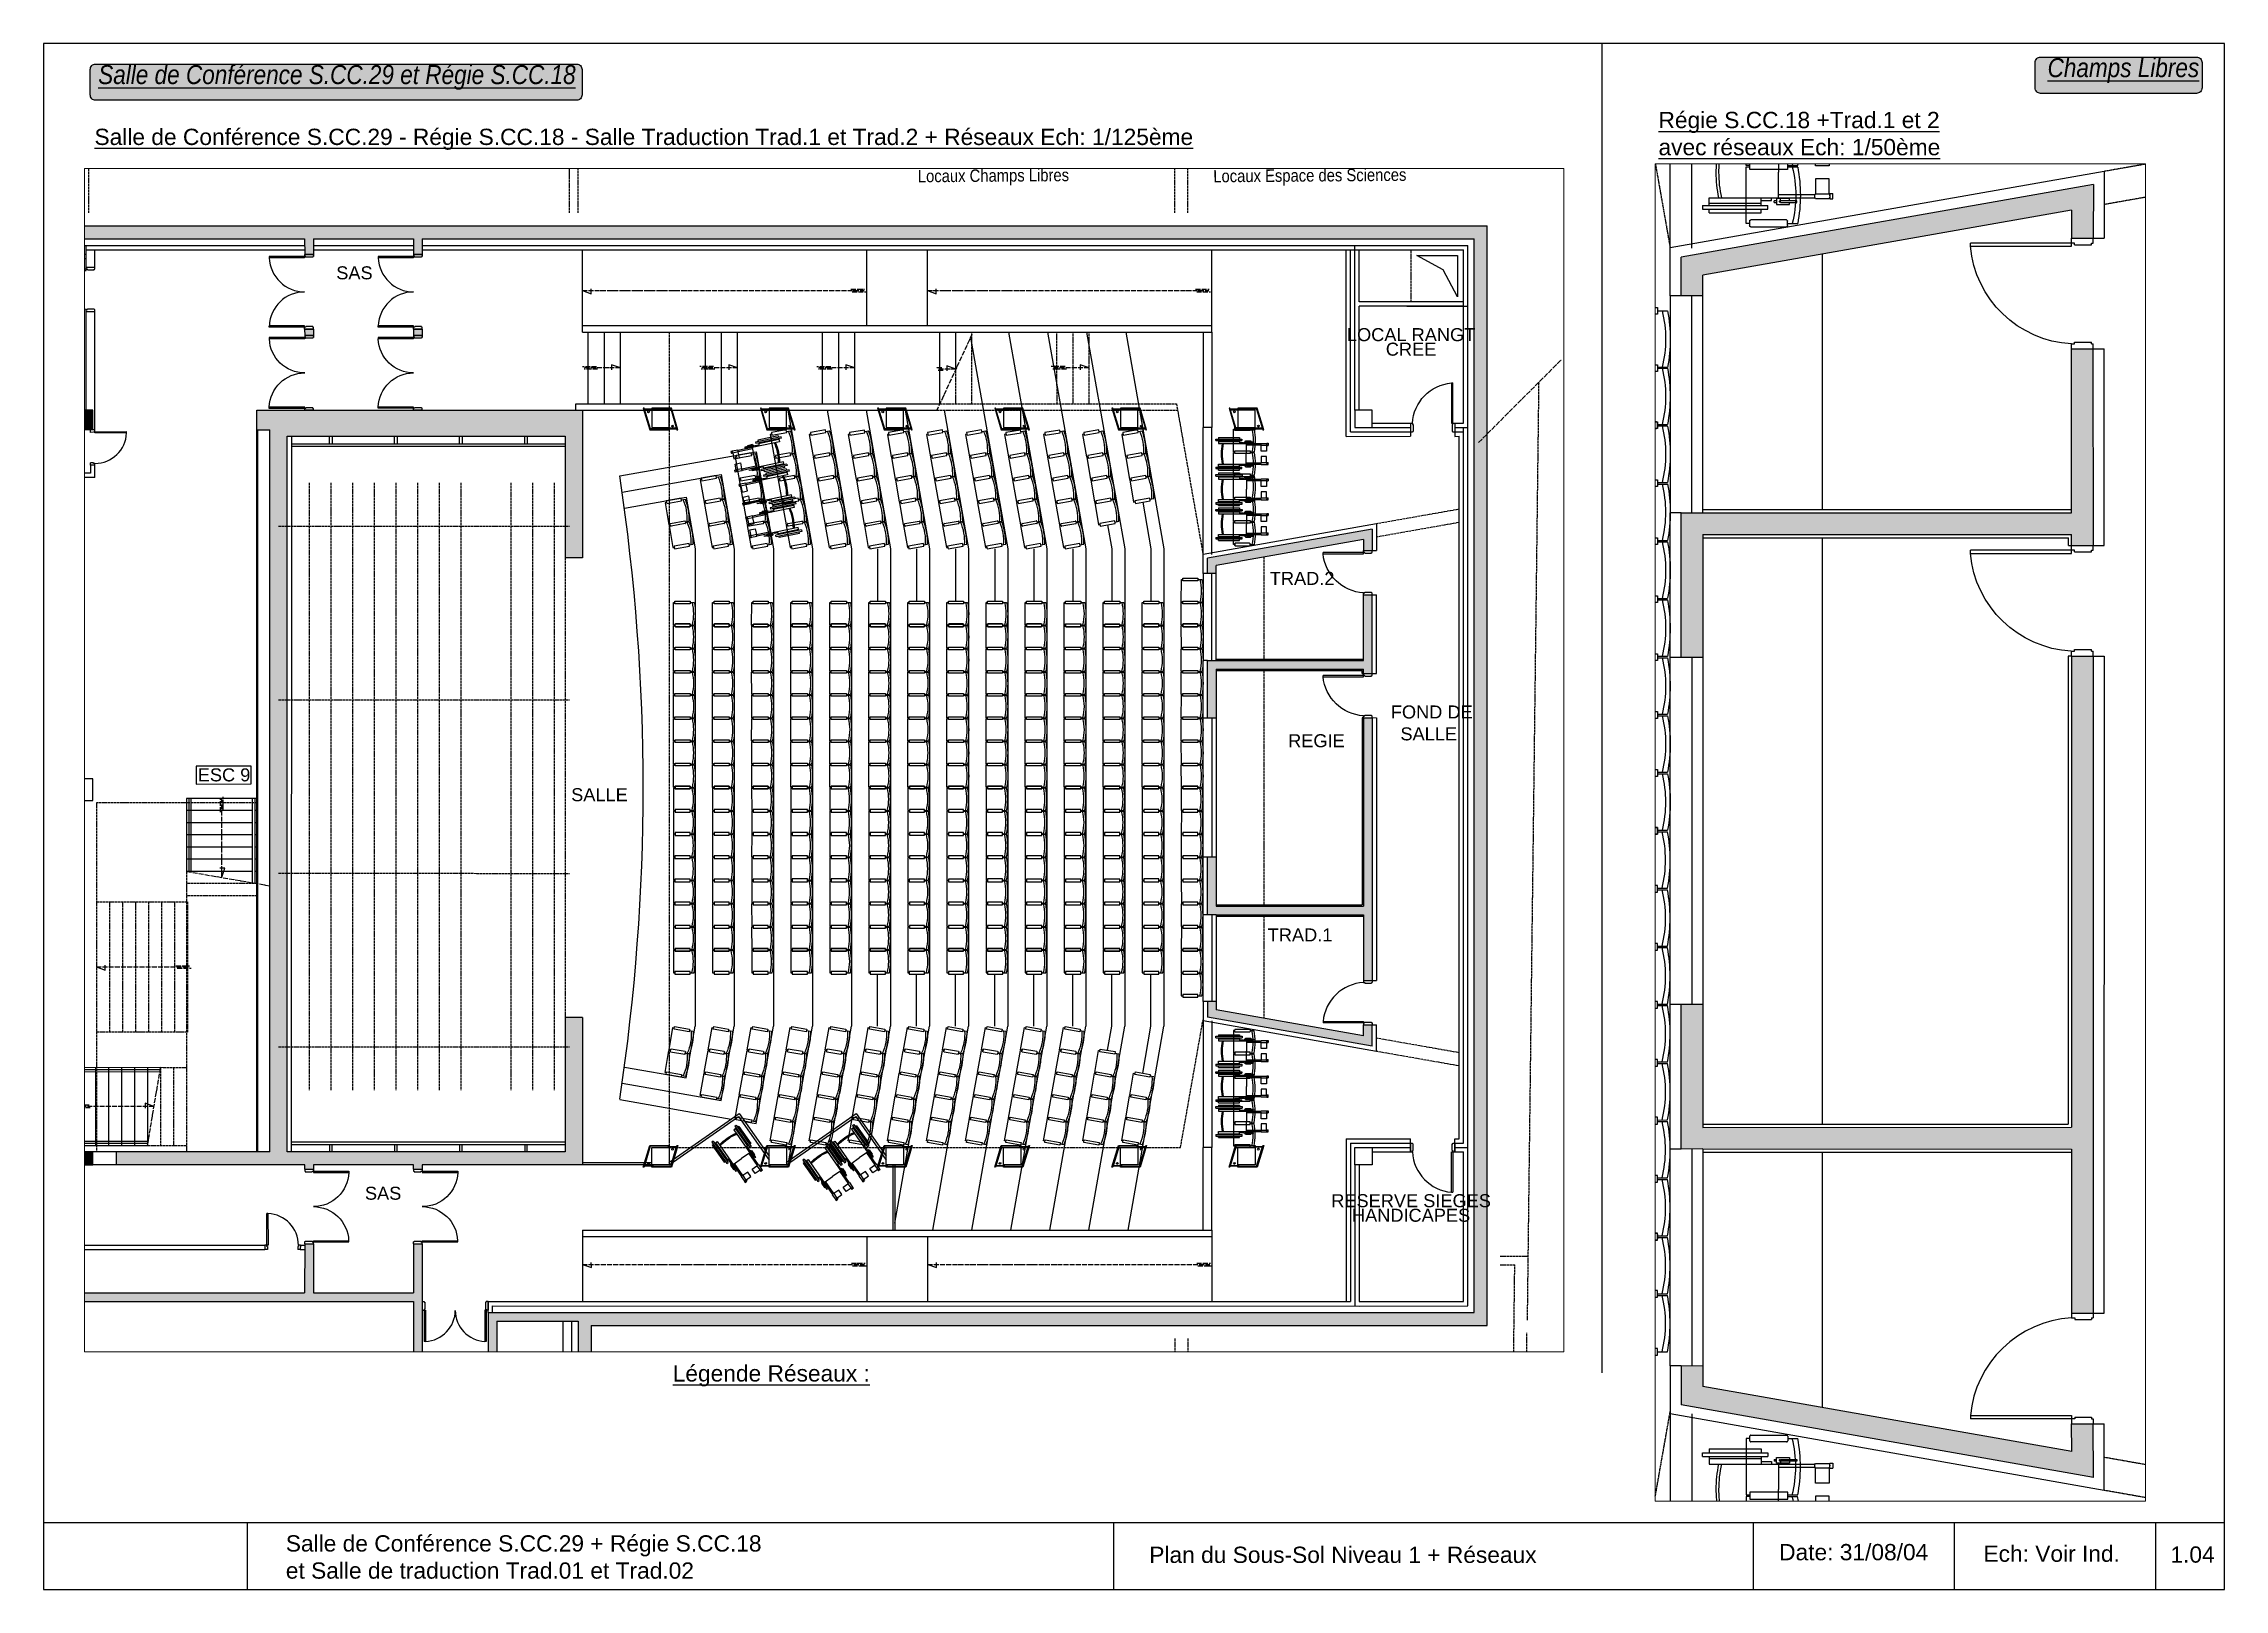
# Paper-space layout 'SCC18-29 RES' of a CAD drawing. Header units: millimetres. Extents: x 11 to 413, y 16 to 301.
# The model-space entities are those that its viewports show. They can reach past a viewport. Long polylines and large blocks are cut down to what shows.
import ezdxf
from ezdxf.enums import TextEntityAlignment as Align

# ---------------------------------------------------------------- set-up
doc = ezdxf.new("R2010")
doc.units = ezdxf.units.MM
doc.header["$LTSCALE"] = 0.3
doc.header["$MEASUREMENT"] = 0
doc.linetypes.add('ACAD_ISO02W100', pattern=[15, 12, -3])
doc.linetypes.add('ACAD_ISO04W100', pattern=[30, 24, -3, 0, -3])
doc.layers.get('0').update_dxf_attribs({"linetype": 'CONTINUOUS'})
for name, color, linetype in [('-CART', 225, 'CONTINUOUS'), ('-LEGENDE', 3, 'CONTINUOUS'), ('01-TREMIE-ESCAL-ASC', 4, 'CONTINUOUS'), ('01-TREMIE-GAINE', 4, 'CONTINUOUS'), ('02-MURS-MACONNERIE', 241, 'CONTINUOUS'), ('02-MURS-PORTEUR', 1, 'CONTINUOUS'), ('02-MURS-POTEAU', 6, 'CONTINUOUS'), ('04-CLOISONS', 2, 'CONTINUOUS'), ('05-MEN-INT', 4, 'CONTINUOUS'), ('08-EQUI-HANDI', 151, 'CONTINUOUS'), ('08-EQUI-MEUBLE', 8, 'CONTINUOUS'), ('10-ANN-NOMPIECE', 3, 'CONTINUOUS'), ('14-HACH-MURS', 253, 'CONTINUOUS'), ('14-HACH-ZONE-CHAMPS-LIBRE', 123, 'CONTINUOUS')]:
    doc.layers.add(name, color=color, linetype=linetype)
doc.layers.add('-FEN', color=7, linetype='CONTINUOUS', plot=False)
doc.styles.add('NDP', font='ARIAL.TTF', dxfattribs={"height": 0.2})
doc.styles.add('REPCOUP', font='ARIAL.TTF', dxfattribs={"width": 0.85, "height": 0.6})
doc.styles.add('TRAME', font='ARIAL.TTF')

psp = doc.layouts.new('SCC18-29 RES')

# ---------------------------------------------------------------- texts
at = {"layer": '-LEGENDE', "char_height": 4.5, "width": 210.4361, "attachment_point": 1, "style": 'REPCOUP'}
for s, insert in [('{\\fArial|b0|i1|c0|p34;\\H0.7778x;\\LChamps Libres}', (380.55, 298.17)), ('{\\fArial|b0|i1|c0|p34;\\H0.7778x;\\LSalle de Conférence S.CC.29 et Régie S.CC.18}', (21.21, 296.89))]:
    psp.add_mtext(s, dxfattribs=dict(at, insert=insert))
at = {"layer": '-LEGENDE', "color": 3, "width": 210.4361, "attachment_point": 1, "style": 'TRAME'}
for s, insert, char_height in [('{\\LRégie S.CC.18 +Trad.1 et 2\\Pavec réseaux Ech: 1/50ème}', (308.83, 288.27), 3), ('{\\LSalle de Conférence S.CC.29 - Régie S.CC.18 - Salle Traduction Trad.1 et Trad.2 + Réseaux Ech: 1/125ème}', (20.52, 285.16), 3), ('{\\LLégende Réseaux :}', (127.11, 57.18), 3), ('Salle de Conférence S.CC.29 + Régie S.CC.18\\Pet Salle de traduction Trad.01 et Trad.02', (55.79, 25.83), 3), ('{\\H0.8571x;Date: 31/08/04}', (331.07, 24.22), 3.5), ('Plan du Sous-Sol Niveau 1 + Réseaux', (214.96, 23.73), 3), ('Ech: Voir Ind.', (368.73, 23.94), 3), ('1.04', (403.2, 23.78), 3)]:
    psp.add_mtext(s, dxfattribs=dict(at, insert=insert, char_height=char_height))
at = {"layer": '14-HACH-ZONE-CHAMPS-LIBRE', "color": 3, "char_height": 2.295, "width": 284.0887, "attachment_point": 1, "rotation": 0.4396, "style": 'REPCOUP'}
for s, insert in [('Locaux Champs Libres', (172.29, 277.57)), ('Locaux Espace des Sciences', (226.75, 277.57))]:
    psp.add_mtext(s, dxfattribs=dict(at, insert=insert))

msp = doc.modelspace()

# ---------------------------------------------------------------- texts
at = {"layer": '10-ANN-NOMPIECE', "style": 'NDP'}
for s, p in [('SAS', (33278.538, 51665.433)), ('A.N.', (33289.989, 51664.951)), ('SAS', (33281.149, 51660.715)), ('ESC 8', (33289.145, 51660.202)), ('ESC 9', (33286.516, 51651.827)), ('TRAD.1', (33261.59, 51651.461)), ('SALLE', (33277.952, 51650.88)), ('FOYER BAS', (33293.563, 51648.352)), ('REGIE', (33261.853, 51646.968)), ('SALLE', (33259.326, 51646.392)), ('FOND DE', (33259.626, 51645.93)), ('TRAD.2', (33262.878, 51643.346)), ('SAS', (33285.247, 51639.892))]:
    msp.add_text(s, height=0.3, rotation=189.3506, dxfattribs=at).set_placement(p)
for s, p in [('HANDICAPES', (33257.281, 51657.299)), ('RESERVE SIEGES', (33257.335, 51656.968)), ('LOCAL RANGT', (33260.578, 51637.274)), ('CREE', (33260.524, 51637.604))]:
    msp.add_text(s, height=0.3, rotation=189.3506, dxfattribs=at).set_placement(p, align=Align.CENTER)

# ---------------------------------------------------------------- blocks, each defined once
blk = doc.blocks.new('MVP14')
for p, q in [((0.045, 0.715), (0.075, 0.715)), ((0.045, -0.03), (0.045, 0.715)), ((0.075, 0), (0.075, 0.715)), ((1.445, 0.715), (1.475, 0.715)), ((1.445, 0), (1.445, 0.715)), ((1.475, -0.03), (1.475, 0.715)), ((0, -0.2), (0, 0)), ((0, 0), (0.075, 0)), ((1.52, 0), (1.445, 0)), ((1.52, -0.2), (1.52, 0)), ((0, -0.2), (0.045, -0.2)), ((0.045, -0.03), (0.06, -0.03)), ((0.045, -0.2), (0.045, -0.185)), ((0.045, -0.185), (0.06, -0.185)), ((0.06, -0.185), (0.06, -0.03)), ((1.475, -0.03), (1.46, -0.03)), ((1.46, -0.185), (1.46, -0.03)), ((1.475, -0.185), (1.46, -0.185)), ((1.475, -0.2), (1.475, -0.185)), ((1.52, -0.2), (1.475, -0.2))]:
    blk.add_line(p, q)
for centre, start, end in [((0.045, 0.001), 359.9495, 87.5953), ((1.475, 0.001), 92.4047, 180.0505)]:
    blk.add_arc(centre, 0.715, start, end)
blk = doc.blocks.new('AG')
blk.add_lwpolyline([(-28, 4.3), (-28, 37.3, -0.414214), (-27, 38.3), (-23, 38.3, -0.414214), (-22, 37.3), (-22, 4.3, -0.414214), (-23, 3.3), (-27, 3.3, -0.414214)], format="xyb", close=True)
blk = doc.blocks.new('AD')
for p, q in [((28, 38.3), (22, 38.3)), ((22, 38.3), (22, 3.3)), ((28, 3.3), (28, 38.3)), ((22, 3.3), (28, 3.3))]:
    blk.add_line(p, q)
blk = doc.blocks.new('MVP9')
for p, q in [((0.075, 0.93), (0.045, 0.93)), ((0.045, -0.03), (0.045, 0.93)), ((0.075, 0.93), (0.075, 0)), ((0.075, 0), (0, 0)), ((0, 0), (0, -0.2)), ((0.975, 0), (0.975, -0.03)), ((1.02, 0), (0.975, 0)), ((0.045, -0.2), (0, -0.2)), ((0.06, -0.03), (0.045, -0.03)), ((0.06, -0.185), (0.045, -0.185)), ((0.045, -0.185), (0.045, -0.2)), ((0.06, -0.03), (0.06, -0.185)), ((0.975, -0.03), (0.96, -0.03)), ((0.96, -0.03), (0.96, -0.185)), ((0.975, -0.185), (0.96, -0.185)), ((0.975, -0.185), (0.975, -0.2)), ((1.02, -0.2), (0.975, -0.2)), ((1.02, 0), (1.02, -0.2))]:
    blk.add_line(p, q)
for centre, radius, start, end in [((0.175, 0), 0.83, 0, 0), ((-0.015, -0.057), 0.992, 3.3237, 84.7979)]:
    blk.add_arc(centre, radius, start, end)
blk = doc.blocks.new('MVP16')
for p, q in [((0.045, 0.815), (0.075, 0.815)), ((0.045, -0.03), (0.045, 0.815)), ((0.075, 0), (0.075, 0.815)), ((1.675, 0.815), (1.645, 0.815)), ((1.645, 0), (1.645, 0.815)), ((1.675, -0.03), (1.675, 0.815)), ((0, 0), (0.075, 0)), ((0, -0.2), (0, 0)), ((1.72, 0), (1.645, 0)), ((1.72, -0.2), (1.72, 0)), ((0, -0.2), (0.045, -0.2)), ((0.045, -0.03), (0.06, -0.03)), ((0.045, -0.185), (0.06, -0.185)), ((0.045, -0.2), (0.045, -0.185)), ((0.06, -0.185), (0.06, -0.03)), ((1.675, -0.03), (1.66, -0.03)), ((1.66, -0.185), (1.66, -0.03)), ((1.675, -0.185), (1.66, -0.185)), ((1.675, -0.2), (1.675, -0.185)), ((1.72, -0.2), (1.675, -0.2))]:
    blk.add_line(p, q)
for centre, radius, start, end in [((0.045, 0), 0.814, 360, 87.8919), ((1.675, 0), 0.816, 92.1081, 180)]:
    blk.add_arc(centre, radius, start, end)
blk = doc.blocks.new('Hand-siege')
for p, q in [((-13.2, 21.9), (46.8, 21.9)), ((-13.2, 18.4), (-13.2, 21.9)), ((-7.2, 25.4), (40.8, 25.4)), ((-7.2, 25.4), (-7.2, 21.9)), ((40.8, 25.4), (40.8, 21.9)), ((46.8, 21.9), (46.8, 18.4)), ((-13.2, 18.4), (46.8, 18.4)), ((-7.2, 18.4), (-7.2, 11.4)), ((-7.2, 16.4), (40.8, 16.4)), ((-7.2, 11.4), (90.5, 11.4)), ((40.8, 18.4), (40.8, 11.4)), ((40.9, 13.8), (50.3, 13.8)), ((50.3, 13.8), (50.3, 11.4)), ((52.7, 15.6), (52.7, 14.1)), ((52.7, 15.6), (55, 15.6)), ((55, 14.1), (52.7, 14.1)), ((55, 17.6), (66.9, 17.6)), ((55, 12.1), (55, 17.6)), ((66.9, 12.1), (55, 12.1)), ((55.6, 12.1), (55.6, 11.4)), ((56.8, 11.4), (56.8, -12.1)), ((56.8, 8.4), (90.5, 8.4)), ((58.1, 12.1), (58.1, 11.4)), ((58.6, 15.6), (58.6, 12.1)), ((58.6, 15.6), (73.6, 15.6)), ((73.6, 14.1), (58.6, 14.1)), ((66.9, 17.6), (66.9, 15.6)), ((66.9, 14.1), (66.9, 12.1)), ((73.6, 15.6), (73.6, 14.1)), ((90.8, 12.1), (103.4, 12.1)), ((90.8, 7.8), (103.4, 7.8)), ((90.8, -6.1), (90.8, 7.8)), ((103.4, 7.8), (103.4, -6.1)), ((103.8, 11.4), (104.2, 11.4)), ((103.8, 8.4), (104.2, 8.4)), ((104.2, 12.3), (106.8, 12.3)), ((104.2, 7.5), (104.2, 12.3)), ((104.2, 7.5), (106.8, 7.5)), ((106.8, 12.3), (106.8, 7.5)), ((56.8, -35.6), (56.8, -12.1)), ((103.4, -6.1), (90.8, -6.1)), ((90.8, -18.1), (90.8, -32)), ((103.4, -18.1), (90.8, -18.1)), ((103.4, -32), (103.4, -18.1)), ((-7.2, -42.6), (-7.2, -35.6)), ((-7.2, -35.6), (90.5, -35.6)), ((40.8, -42.6), (40.8, -35.6)), ((40.9, -37.9), (50.3, -37.9)), ((50.3, -37.9), (50.3, -35.6)), ((55, -38.3), (52.7, -38.3)), ((52.7, -39.8), (52.7, -38.3)), ((52.7, -39.8), (55, -39.8)), ((66.9, -36.3), (55, -36.3)), ((55, -36.3), (55, -41.8)), ((55.6, -36.3), (55.6, -35.6)), ((56.8, -32.6), (90.5, -32.6)), ((58.1, -36.3), (58.1, -35.6)), ((58.6, -39.8), (58.6, -36.3)), ((73.6, -38.3), (58.6, -38.3)), ((58.6, -39.8), (73.6, -39.8)), ((66.9, -38.3), (66.9, -36.3)), ((66.9, -41.8), (66.9, -39.8)), ((73.6, -39.8), (73.6, -38.3)), ((90.8, -32), (103.4, -32)), ((90.8, -36.2), (103.4, -36.2)), ((103.8, -32.6), (104.2, -32.6)), ((103.8, -35.6), (104.2, -35.6)), ((104.2, -31.7), (106.8, -31.7)), ((104.2, -31.7), (104.2, -36.4)), ((104.2, -36.4), (106.8, -36.4)), ((106.8, -36.4), (106.8, -31.7)), ((-13.2, -42.6), (-13.2, -46.1)), ((-13.2, -42.6), (46.8, -42.6)), ((-13.2, -46.1), (46.8, -46.1)), ((-7.2, -40.6), (40.8, -40.6)), ((-7.2, -49.6), (-7.2, -46.1)), ((-7.2, -49.6), (40.8, -49.6)), ((40.8, -49.6), (40.8, -46.1)), ((46.8, -46.1), (46.8, -42.6)), ((55, -41.8), (66.9, -41.8))]:
    blk.add_line(p, q)
for centre in [(57.8, 14.8), (57.8, -39)]:
    blk.add_circle(centre, 0.435)
for centre, radius, start, end in [((113.6, -12.1), 114.2, 168.1249, 180), ((113.6, -12.1), 111.7, 167.8551, 180), ((94.1, 9.9), 3.96, 147.0992, 211.8662), ((100.1, 9.9), 3.96, 328.1338, 32.9008), ((113.6, -12.1), 114.2, 180, 191.8751), ((113.6, -12.1), 111.7, 180, 192.1449), ((94.1, -34.1), 3.96, 148.1338, 212.9008), ((100.1, -34.1), 3.96, 327.0992, 31.8662)]:
    blk.add_arc(centre, radius, start, end)

# ---------------------------------------------------------------- hatches: boundary and pattern name
at = {"layer": '14-HACH-MURS'}
h = msp.add_hatch(color=256, dxfattribs=at)
h.paths.add_polyline_path([(33271.392, 51689.126), (33268.679, 51688.679), (33270.611, 51676.947), (33273.422, 51677.41), (33273.971, 51674.075), (33279.76, 51675.028), (33280.553, 51670.212), (33280.356, 51670.18), (33280.343, 51670.259), (33279.319, 51670.09), (33279.332, 51670.011), (33279.134, 51669.978), (33279.121, 51670.057), (33278.294, 51669.921), (33278.261, 51670.118), (33278.36, 51670.135), (33278.197, 51671.122), (33280.147, 51671.443), (33279.888, 51673.022), (33276.043, 51672.389), (33276.01, 51672.586), (33279.855, 51673.22), (33279.595, 51674.798), (33274.004, 51673.878), (33275.848, 51662.678), (33277.693, 51662.982), (33276.466, 51670.432), (33276.664, 51670.464), (33277.923, 51662.817), (33275.584, 51662.432), (33273.174, 51677.065), (33270.364, 51676.602), (33268.334, 51688.926), (33271.244, 51689.406)])
h.paths.add_polyline_path([(33280.18, 51671.246), (33278.427, 51670.957), (33278.557, 51670.167), (33280.31, 51670.456)], flags=16)
h = msp.add_hatch(color=256, dxfattribs=at)
h.paths.add_polyline_path([(33282.156, 51661.913), (33281.972, 51663.028), (33279.693, 51662.653), (33279.877, 51661.538), (33279.679, 51661.505), (33278.48, 51668.786), (33279.308, 51668.923), (33279.3, 51668.972), (33279.497, 51669.005), (33279.505, 51668.955), (33280.529, 51669.124), (33280.521, 51669.173), (33280.719, 51669.206), (33280.727, 51669.156), (33287.749, 51670.313), (33287.324, 51670.736), (33286.185, 51672.285), (33286.507, 51672.522), (33287.068, 51671.76), (33287.629, 51670.998), (33288.427, 51670.202), (33289.226, 51669.405), (33290.232, 51668.896), (33291.237, 51668.386), (33292.315, 51668.043), (33293.392, 51667.699), (33295.675, 51667.625), (33297.697, 51667.663), (33299.925, 51668.182), (33301.009, 51668.553), (33302.093, 51668.925), (33302.514, 51669.164), (33302.188, 51669.744), (33302.362, 51669.842), (33302.884, 51668.914), (33302.523, 51668.709), (33302.258, 51668.559), (33301.139, 51668.175), (33300.997, 51668.126), (33301.202, 51666.882), (33301.004, 51666.85), (33300.805, 51668.061), (33300.035, 51667.797), (33298.901, 51667.533), (33297.746, 51667.264), (33296.693, 51667.244), (33295.673, 51667.225), (33295.984, 51665.335), (33290.077, 51664.363), (33290.044, 51664.56), (33295.754, 51665.5), (33295.469, 51667.231), (33294.521, 51667.262), (33293.324, 51667.301), (33292.193, 51667.661), (33291.085, 51668.015), (33290.051, 51668.539), (33288.989, 51669.077), (33288.755, 51669.31), (33289.583, 51664.281), (33282.17, 51663.061), (33282.353, 51661.946)])
h.paths.add_polyline_path([(33289.353, 51664.446), (33279.661, 51662.85), (33278.71, 51668.622), (33287.924, 51670.139), (33288.145, 51669.918), (33288.513, 51669.552)], flags=16)
h = msp.add_hatch(color=256, dxfattribs=at)
h.paths.add_polyline_path([(33326.86, 51665.484), (33327.156, 51665.533), (33329.718, 51649.969), (33296.871, 51644.56), (33296.526, 51644.808), (33296.033, 51644.727), (33295.992, 51644.971), (33290.746, 51644.107), (33290.787, 51643.863), (33290.293, 51643.781), (33290.221, 51644.223), (33295.96, 51645.168), (33295.952, 51645.218), (33296.149, 51645.25), (33296.198, 51644.956), (33301.542, 51645.836), (33298.749, 51662.801), (33301.594, 51663.269), (33301.422, 51664.314), (33301.619, 51664.347), (33301.791, 51663.302), (33307.412, 51664.227), (33307.461, 51663.931), (33299.094, 51662.554), (33301.838, 51645.885), (33323.908, 51649.519), (33321.163, 51666.188), (33316.114, 51665.356), (33316.488, 51663.087), (33310.403, 51662.085), (33310.03, 51664.354), (33309.997, 51664.349), (33309.948, 51664.645), (33310.277, 51664.699), (33310.326, 51664.403), (33310.227, 51664.387), (33310.568, 51662.315), (33315.962, 51663.203), (33315.621, 51665.275), (33311.332, 51664.569), (33311.283, 51664.865), (33324.706, 51667.075), (33324.755, 51666.779), (33321.459, 51666.236), (33324.204, 51649.568), (33329.341, 51650.414)])
h.paths.add_polyline_path([(33327.472, 51665.585), (33327.176, 51665.536), (33329.738, 51649.972), (33352.291, 51653.686), (33352.234, 51654.031), (33351.815, 51654.114), (33329.953, 51650.515)])
h.paths.add_polyline_path([(33332.593, 51668.07), (33327.208, 51667.183), (33327.225, 51667.084), (33326.613, 51666.984), (33326.597, 51667.082), (33326.136, 51667.007), (33326.087, 51667.303), (33332.643, 51668.382), (33332.691, 51668.086)])
for points in [[(33297.513, 51640.663), (33259.278, 51634.367), (33255.16, 51659.373), (33275.535, 51662.728), (33275.584, 51662.432), (33255.505, 51659.126), (33259.525, 51634.712), (33283.443, 51638.65), (33283.384, 51639.005), (33283.582, 51639.038), (33283.64, 51638.683), (33285.919, 51639.058), (33285.861, 51639.413), (33286.058, 51639.446), (33286.117, 51639.091), (33297.168, 51640.91), (33296.526, 51644.808), (33296.871, 51644.56)], [(33287.516, 51660.647), (33287.467, 51660.943), (33287.961, 51661.024), (33288.01, 51660.728)], [(33286.925, 51660.854), (33286.973, 51660.558), (33283.487, 51659.984), (33286.191, 51643.56), (33286.487, 51643.609), (33286.56, 51643.167), (33279.16, 51641.948), (33278.608, 51645.3), (33279.003, 51645.365), (33279.457, 51642.605), (33285.772, 51643.645), (33283.092, 51659.919), (33276.777, 51658.879), (33277.281, 51655.824), (33276.886, 51655.759), (33276.334, 51659.11), (33279.975, 51659.709), (33279.959, 51659.808), (33280.156, 51659.841), (33280.172, 51659.742), (33282.452, 51660.117), (33282.435, 51660.216), (33282.633, 51660.248), (33282.649, 51660.15)]]:
    msp.add_hatch(color=256, dxfattribs=at).paths.add_polyline_path(points)
h = msp.add_hatch(color=256, dxfattribs=at)
h.paths.add_polyline_path([(33264.398, 51642.97), (33260.757, 51641.691), (33260.677, 51642.18), (33260.874, 51642.213), (33260.916, 51641.959), (33264.173, 51643.103), (33264.142, 51643.29), (33264.34, 51643.323)])
h.paths.add_polyline_path([(33263.601, 51646.578), (33263.798, 51646.611), (33264.015, 51645.296), (33260.463, 51644.711), (33260.708, 51643.219), (33260.511, 51643.187), (33260.216, 51644.975), (33260.414, 51645.007), (33260.43, 51644.909), (33263.785, 51645.461)])
h.paths.add_polyline_path([(33260.248, 51646.014), (33260.051, 51645.981), (33259.067, 51651.957), (33259.264, 51651.99), (33259.51, 51650.498), (33263.062, 51651.083), (33263.278, 51649.768), (33263.081, 51649.736), (33262.897, 51650.853), (33259.542, 51650.3)])
h.paths.add_polyline_path([(33262.509, 51653.211), (33259.056, 51653.25), (33259.098, 51652.996), (33258.901, 51652.964), (33258.82, 51653.453), (33262.679, 51653.409), (33262.737, 51653.056), (33262.54, 51653.024)])
h = msp.add_hatch(color=256, dxfattribs=at)
h.paths.add_polyline_path([(33283.302, 51640.735), (33283.105, 51640.703), (33283.08, 51640.851), (33283.278, 51640.883)])
h.paths.add_polyline_path([(33285.779, 51641.143), (33285.581, 51641.11), (33285.557, 51641.258), (33285.754, 51641.291)])

# ---------------------------------------------------------------- linework, layer by layer
at = {"layer": '01-TREMIE-ESCAL-ASC', "linetype": 'ACAD_ISO04W100'}
for p, q in [((33275.657, 51670.299), (33276.491, 51665.236)), ((33276.417, 51665.502), (33276.469, 51665.186)), ((33276.471, 51665.539), (33276.522, 51665.23)), ((33275.962, 51661.372), (33269.547, 51660.316)), ((33269.813, 51660.39), (33269.497, 51660.338)), ((33269.85, 51660.335), (33269.541, 51660.284)), ((33286.295, 51660.294), (33286.291, 51658.469)), ((33268.11, 51660.079), (33261.696, 51659.023)), ((33286.295, 51659.382), (33288.04, 51659.669)), ((33287.737, 51659.65), (33288.046, 51659.701)), ((33287.774, 51659.595), (33288.09, 51659.647)), ((33261.962, 51659.097), (33261.646, 51659.045)), ((33261.999, 51659.042), (33261.69, 51658.992)), ((33288.127, 51656.427), (33286.018, 51656.08)), ((33286.284, 51656.154), (33285.968, 51656.102)), ((33286.321, 51656.1), (33286.012, 51656.049)), ((33286.433, 51653.915), (33284.484, 51653.931)), ((33285.612, 51653.914), (33285.905, 51652.137)), ((33285.83, 51652.403), (33285.882, 51652.087)), ((33285.885, 51652.44), (33285.936, 51652.131)), ((33278.455, 51640.844), (33279.27, 51640.978)), ((33278.967, 51640.959), (33279.276, 51641.01)), ((33279.004, 51640.904), (33279.32, 51640.956)), ((33270.588, 51638.763), (33271.103, 51640.622)), ((33275.791, 51640.405), (33276.606, 51640.54)), ((33276.303, 51640.52), (33276.612, 51640.571)), ((33276.34, 51640.465), (33276.656, 51640.517)), ((33273.639, 51640.081), (33273.948, 51640.132)), ((33273.127, 51639.967), (33273.942, 51640.101)), ((33273.676, 51640.027), (33273.992, 51640.079)), ((33270.823, 51639.613), (33271.225, 51639.679)), ((33271.111, 51639.691), (33271.231, 51639.71)), ((33271.148, 51639.636), (33271.275, 51639.657)), ((33267.798, 51639.089), (33268.614, 51639.224)), ((33268.311, 51639.204), (33268.62, 51639.255)), ((33268.348, 51639.149), (33268.664, 51639.201)), ((33279.608, 51639.225), (33273.204, 51638.17)), ((33273.47, 51638.244), (33273.153, 51638.192)), ((33273.507, 51638.19), (33273.198, 51638.139)), ((33271.764, 51637.933), (33265.37, 51636.88)), ((33265.636, 51636.955), (33265.32, 51636.903)), ((33265.673, 51636.9), (33265.364, 51636.849))]:
    msp.add_line(p, q, dxfattribs=at)
at = {"layer": '01-TREMIE-ESCAL-ASC'}
for p, q in [((33275.785, 51665.212), (33277.285, 51665.459)), ((33276.09, 51660.59), (33275.822, 51662.218)), ((33275.962, 51661.372), (33275.747, 51661.411)), ((33275.747, 51661.411), (33275.766, 51661.298)), ((33269.603, 51659.674), (33269.359, 51661.154)), ((33268.222, 51659.446), (33267.978, 51660.926)), ((33276.066, 51660.738), (33261.759, 51658.382)), ((33276.09, 51660.59), (33261.783, 51658.234)), ((33287.775, 51660.538), (33286.295, 51660.294)), ((33287.783, 51660.488), (33286.295, 51660.243)), ((33287.791, 51660.439), (33286.295, 51660.193)), ((33287.475, 51658.664), (33287.183, 51660.44)), ((33287.771, 51658.713), (33287.479, 51660.489)), ((33288.067, 51658.762), (33287.775, 51660.538)), ((33286.587, 51658.518), (33286.295, 51660.294)), ((33286.883, 51658.567), (33286.591, 51660.343)), ((33287.179, 51658.615), (33286.887, 51660.392)), ((33268.11, 51660.079), (33267.896, 51660.119)), ((33267.896, 51660.119), (33267.915, 51660.005)), ((33261.783, 51658.234), (33261.515, 51659.862)), ((33286.509, 51659.342), (33286.49, 51659.456)), ((33286.295, 51659.382), (33286.509, 51659.342)), ((33288.051, 51658.86), (33286.291, 51658.571)), ((33288.059, 51658.811), (33286.291, 51658.52)), ((33288.067, 51658.762), (33286.291, 51658.469)), ((33288.127, 51656.427), (33287.912, 51656.467)), ((33287.912, 51656.467), (33287.931, 51656.353)), ((33284.932, 51653.668), (33286.433, 51653.915)), ((33285.612, 51653.914), (33285.572, 51653.7)), ((33286.607, 51652.241), (33286.332, 51653.914)), ((33286.657, 51652.25), (33286.382, 51653.915)), ((33286.706, 51652.258), (33286.433, 51653.915)), ((33284.834, 51653.652), (33284.883, 51653.66)), ((33284.978, 51653.392), (33286.479, 51653.639)), ((33285.572, 51653.7), (33285.686, 51653.719)), ((33284.879, 51653.376), (33284.929, 51653.384)), ((33285.023, 51653.116), (33286.524, 51653.363)), ((33284.925, 51653.099), (33284.974, 51653.108)), ((33285.069, 51652.839), (33286.57, 51653.087)), ((33284.97, 51652.823), (33285.02, 51652.831)), ((33285.114, 51652.563), (33286.615, 51652.81)), ((33285.016, 51652.547), (33285.065, 51652.555)), ((33285.16, 51652.287), (33286.661, 51652.534)), ((33285.061, 51652.271), (33285.111, 51652.279)), ((33285.107, 51651.994), (33286.706, 51652.258)), ((33279.051, 51641.778), (33279.319, 51640.15)), ((33278.321, 51641.658), (33278.589, 51640.03)), ((33278.686, 51641.718), (33278.954, 51640.09)), ((33276.387, 51641.34), (33276.655, 51639.711)), ((33275.657, 51641.219), (33275.925, 51639.591)), ((33276.022, 51641.279), (33276.29, 51639.651)), ((33272.993, 51640.781), (33273.261, 51639.153)), ((33273.358, 51640.841), (33273.626, 51639.213)), ((33273.723, 51640.901), (33273.991, 51639.273)), ((33278.455, 51640.844), (33278.669, 51640.805)), ((33278.669, 51640.805), (33278.65, 51640.918)), ((33271.059, 51640.462), (33271.327, 51638.834)), ((33275.791, 51640.405), (33276.005, 51640.366)), ((33276.005, 51640.366), (33275.986, 51640.48)), ((33279.452, 51640.172), (33265.145, 51637.816)), ((33279.452, 51640.172), (33279.761, 51638.297)), ((33279.477, 51640.024), (33265.169, 51637.668)), ((33273.127, 51639.967), (33273.341, 51639.927)), ((33273.341, 51639.927), (33273.322, 51640.041)), ((33270.823, 51639.613), (33270.962, 51638.774)), ((33270.823, 51639.613), (33271.038, 51639.573)), ((33271.038, 51639.573), (33271.019, 51639.687)), ((33268.013, 51639.05), (33267.994, 51639.164)), ((33279.608, 51639.225), (33279.394, 51639.264)), ((33279.394, 51639.264), (33279.413, 51639.151)), ((33267.798, 51639.089), (33268.013, 51639.05)), ((33273.014, 51638.96), (33273.298, 51637.233)), ((33271.632, 51638.732), (33271.917, 51637.006)), ((33271.764, 51637.933), (33271.55, 51637.973)), ((33271.55, 51637.973), (33271.569, 51637.859)), ((33265.145, 51637.816), (33265.454, 51635.941))]:
    msp.add_line(p, q, dxfattribs=at)
at = {"layer": '01-TREMIE-ESCAL-ASC', "linetype": 'ACAD_ISO02W100'}
for p, q in [((33288.741, 51652.697), (33287.434, 51660.634)), ((33286.433, 51653.915), (33285.382, 51660.296)), ((33286.295, 51660.294), (33285.407, 51660.148)), ((33286.291, 51658.469), (33285.999, 51660.245)), ((33285.995, 51658.421), (33285.703, 51660.197)), ((33286.291, 51658.469), (33285.699, 51658.372)), ((33285.811, 51657.566), (33287.883, 51657.908)), ((33287.778, 51654.85), (33287.291, 51657.81)), ((33288.074, 51654.899), (33287.587, 51657.859)), ((33286.594, 51654.655), (33286.107, 51657.615)), ((33286.89, 51654.704), (33286.403, 51657.664)), ((33287.186, 51654.752), (33286.699, 51657.713)), ((33287.482, 51654.801), (33286.995, 51657.761)), ((33286.298, 51654.606), (33285.811, 51657.566)), ((33288.37, 51654.947), (33286.298, 51654.606)), ((33284.743, 51654.205), (33286.342, 51654.468)), ((33284.788, 51653.928), (33284.743, 51654.205)), ((33284.788, 51653.928), (33286.388, 51654.192)), ((33285.09, 51652.096), (33288.741, 51652.697)), ((33271.103, 51640.622), (33266.925, 51639.934)), ((33271.059, 51640.462), (33265.678, 51639.576)), ((33270.328, 51640.342), (33270.597, 51638.714)), ((33270.694, 51640.402), (33270.823, 51639.613)), ((33268.029, 51639.963), (33268.297, 51638.335)), ((33268.394, 51640.024), (33268.663, 51638.395)), ((33266.494, 51639.863), (33265.628, 51639.72)), ((33265.678, 51639.576), (33265.628, 51639.72)), ((33267.664, 51639.903), (33267.932, 51638.275))]:
    msp.add_line(p, q, dxfattribs=at)
at = {"layer": '01-TREMIE-ESCAL-ASC'}
for points in [[(33275.884, 51665.228), (33275.049, 51670.3), (33275, 51670.292), (33275.835, 51665.22)], [(33285.156, 51652.002), (33284.839, 51653.929)], [(33284.889, 51653.929), (33285.205, 51652.011)]]:
    msp.add_lwpolyline(points, dxfattribs=at)
at = {"layer": '01-TREMIE-GAINE'}
msp.add_lwpolyline([(33260.765, 51635.302), (33259.842, 51635.15), (33259.687, 51636.089), (33260.116, 51635.532)], close=True, dxfattribs=at)
at = {"layer": '02-MURS-MACONNERIE'}
for p, q in [((33275.996, 51662.703), (33274.152, 51673.902)), ((33276.193, 51662.735), (33274.349, 51673.934)), ((33296.618, 51641.174), (33291.026, 51640.254)), ((33296.847, 51641.009), (33291.059, 51640.056)), ((33291.026, 51640.254), (33291.059, 51640.056))]:
    msp.add_line(p, q, dxfattribs=at)
at = {"layer": '02-MURS-PORTEUR'}
for p, q in [((33275.535, 51662.728), (33273.174, 51677.065)), ((33275.848, 51662.678), (33274.004, 51673.878)), ((33277.693, 51662.982), (33276.466, 51670.432)), ((33277.923, 51662.817), (33276.664, 51670.464)), ((33288.513, 51669.552), (33289.353, 51664.446)), ((33288.755, 51669.31), (33289.583, 51664.281)), ((33279.679, 51661.505), (33278.48, 51668.786)), ((33279.661, 51662.85), (33278.71, 51668.622)), ((33295.754, 51665.5), (33290.044, 51664.56)), ((33292.728, 51664.799), (33290.077, 51664.363)), ((33289.353, 51664.446), (33279.661, 51662.85)), ((33290.044, 51664.56), (33290.077, 51664.363)), ((33289.583, 51664.281), (33282.17, 51663.061)), ((33282.353, 51661.946), (33282.17, 51663.061)), ((33277.693, 51662.982), (33275.848, 51662.678)), ((33281.972, 51663.028), (33279.693, 51662.653)), ((33282.156, 51661.913), (33281.972, 51663.028)), ((33275.535, 51662.728), (33255.16, 51659.373)), ((33277.923, 51662.817), (33275.782, 51662.465)), ((33279.877, 51661.538), (33279.693, 51662.653)), ((33275.782, 51662.465), (33255.505, 51659.126)), ((33282.353, 51661.946), (33282.156, 51661.913)), ((33279.877, 51661.538), (33279.679, 51661.505)), ((33282.649, 51660.15), (33286.925, 51660.854)), ((33286.925, 51660.854), (33286.973, 51660.558)), ((33283.487, 51659.984), (33286.973, 51660.558)), ((33282.633, 51660.248), (33282.435, 51660.216)), ((33282.633, 51660.248), (33282.649, 51660.15)), ((33280.172, 51659.742), (33282.452, 51660.117)), ((33282.452, 51660.117), (33282.435, 51660.216)), ((33276.777, 51658.879), (33283.092, 51659.919)), ((33280.156, 51659.841), (33279.959, 51659.808)), ((33280.156, 51659.841), (33280.172, 51659.742)), ((33283.092, 51659.919), (33285.772, 51643.645)), ((33283.487, 51659.984), (33286.191, 51643.56)), ((33276.334, 51659.11), (33279.975, 51659.709)), ((33279.975, 51659.709), (33279.959, 51659.808)), ((33255.16, 51659.373), (33259.278, 51634.367)), ((33255.505, 51659.126), (33259.525, 51634.712)), ((33276.886, 51655.759), (33276.334, 51659.11)), ((33277.281, 51655.824), (33276.777, 51658.879)), ((33276.886, 51655.759), (33277.281, 51655.824)), ((33258.82, 51653.453), (33262.679, 51653.409)), ((33258.82, 51653.453), (33258.901, 51652.964)), ((33262.737, 51653.056), (33262.679, 51653.409)), ((33259.056, 51653.25), (33262.509, 51653.211)), ((33259.056, 51653.25), (33259.098, 51652.996)), ((33262.54, 51653.024), (33262.509, 51653.211)), ((33259.098, 51652.996), (33258.901, 51652.964)), ((33262.54, 51653.024), (33262.737, 51653.056)), ((33259.264, 51651.99), (33259.067, 51651.957)), ((33259.51, 51650.498), (33259.264, 51651.99)), ((33260.051, 51645.981), (33259.067, 51651.957)), ((33262.865, 51651.05), (33259.51, 51650.498)), ((33262.865, 51651.05), (33263.062, 51651.083)), ((33263.062, 51651.083), (33263.278, 51649.768)), ((33262.897, 51650.853), (33259.542, 51650.3)), ((33263.081, 51649.736), (33262.897, 51650.853)), ((33260.248, 51646.014), (33259.542, 51650.3)), ((33263.081, 51649.736), (33263.278, 51649.768)), ((33263.601, 51646.578), (33263.798, 51646.611)), ((33263.785, 51645.461), (33263.601, 51646.578)), ((33263.798, 51646.611), (33264.015, 51645.296)), ((33260.248, 51646.014), (33260.051, 51645.981)), ((33263.785, 51645.461), (33260.43, 51644.909)), ((33278.608, 51645.3), (33279.003, 51645.365)), ((33279.457, 51642.605), (33279.003, 51645.365)), ((33264.015, 51645.296), (33260.463, 51644.711)), ((33279.16, 51641.948), (33278.608, 51645.3)), ((33290.221, 51644.223), (33295.96, 51645.168)), ((33260.414, 51645.007), (33260.216, 51644.975)), ((33260.216, 51644.975), (33260.511, 51643.187)), ((33260.414, 51645.007), (33260.43, 51644.909)), ((33295.992, 51644.971), (33290.746, 51644.107)), ((33260.463, 51644.711), (33260.708, 51643.219)), ((33290.221, 51644.223), (33290.293, 51643.781)), ((33290.787, 51643.863), (33290.746, 51644.107)), ((33290.293, 51643.781), (33290.787, 51643.863)), ((33285.772, 51643.645), (33279.457, 51642.605)), ((33286.487, 51643.609), (33286.191, 51643.56)), ((33286.487, 51643.609), (33286.56, 51643.167)), ((33260.708, 51643.219), (33260.511, 51643.187)), ((33264.142, 51643.29), (33264.34, 51643.323)), ((33264.142, 51643.29), (33264.173, 51643.103)), ((33264.34, 51643.323), (33264.398, 51642.97)), ((33286.56, 51643.167), (33279.16, 51641.948)), ((33260.757, 51641.691), (33264.398, 51642.97)), ((33260.916, 51641.959), (33264.173, 51643.103)), ((33260.874, 51642.213), (33260.677, 51642.18)), ((33260.757, 51641.691), (33260.677, 51642.18)), ((33260.916, 51641.959), (33260.874, 51642.213)), ((33285.754, 51641.291), (33285.557, 51641.258)), ((33285.581, 51641.11), (33285.557, 51641.258)), ((33285.779, 51641.143), (33285.581, 51641.11)), ((33285.779, 51641.143), (33285.754, 51641.291)), ((33283.278, 51640.883), (33283.08, 51640.851)), ((33283.105, 51640.703), (33283.08, 51640.851)), ((33283.302, 51640.735), (33283.105, 51640.703)), ((33283.302, 51640.735), (33283.278, 51640.883)), ((33297.168, 51640.91), (33286.117, 51639.091)), ((33297.513, 51640.663), (33259.278, 51634.367)), ((33286.058, 51639.446), (33285.861, 51639.413)), ((33285.919, 51639.058), (33285.861, 51639.413)), ((33286.117, 51639.091), (33286.058, 51639.446)), ((33283.582, 51639.038), (33283.384, 51639.005)), ((33283.443, 51638.65), (33283.384, 51639.005)), ((33283.64, 51638.683), (33283.582, 51639.038)), ((33285.919, 51639.058), (33283.64, 51638.683)), ((33283.443, 51638.65), (33259.525, 51634.712))]:
    msp.add_line(p, q, dxfattribs=at)
at = {"layer": '02-MURS-PORTEUR', "color": 8, "linetype": 'ACAD_ISO02W100'}
for p, q in [((33253.352, 51665.165), (33274.658, 51668.674)), ((33262.216, 51660.839), (33261.289, 51666.472)), ((33261.92, 51660.79), (33260.993, 51666.424)), ((33253.352, 51665.165), (33254.23, 51659.391)), ((33253.648, 51665.21), (33254.762, 51657.889)), ((33257.523, 51637.734), (33254.274, 51659.101)), ((33277.479, 51639.847), (33274.409, 51658.489)), ((33274.426, 51658.39), (33272.156, 51658.017)), ((33255.092, 51657.943), (33254.762, 51657.889)), ((33271.761, 51657.952), (33269.492, 51657.578)), ((33255.125, 51657.746), (33254.496, 51657.642)), ((33269.097, 51657.513), (33266.828, 51657.139)), ((33266.433, 51657.074), (33264.164, 51656.701)), ((33263.664, 51656.618), (33262.801, 51656.476)), ((33262.801, 51656.476), (33262.767, 51653.486)), ((33256.774, 51653.576), (33258.702, 51653.554)), ((33256.823, 51653.276), (33258.752, 51653.254)), ((33261.774, 51650.901), (33261.392, 51653.224)), ((33262.695, 51645.312), (33261.817, 51650.644)), ((33263.119, 51642.733), (33262.737, 51645.055)), ((33265.628, 51639.72), (33264.51, 51642.903)), ((33258.809, 51641.219), (33260.628, 51641.858)), ((33258.858, 51640.918), (33260.678, 51641.557)), ((33293.114, 51629.115), (33291.427, 51639.357)), ((33292.355, 51631.877), (33291.131, 51639.308)), ((33280.195, 51637.507), (33281.159, 51631.655)), ((33279.998, 51637.475), (33281.221, 51630.044)), ((33280.327, 51636.705), (33281.419, 51630.076)), ((33260.721, 51636.378), (33260.916, 51635.194)), ((33260.721, 51636.378), (33260.916, 51635.194)), ((33266.135, 51635.192), (33267.408, 51627.465)), ((33266.431, 51635.241), (33267.655, 51627.81))]:
    msp.add_line(p, q, dxfattribs=at)
at = {"layer": '02-MURS-PORTEUR', "color": 4}
for p, q in [((33290.044, 51664.56), (33289.551, 51664.479)), ((33286.925, 51660.854), (33287.467, 51660.943)), ((33286.973, 51660.558), (33287.516, 51660.647)), ((33268.126, 51659.279), (33268.072, 51654.51)), ((33269.012, 51659.263), (33268.96, 51654.656)), ((33267.238, 51659.132), (33267.184, 51654.364)), ((33265.462, 51658.84), (33265.407, 51654.071)), ((33266.35, 51658.986), (33266.296, 51654.218)), ((33264.573, 51658.694), (33264.519, 51653.925)), ((33263.685, 51658.547), (33263.631, 51653.779)), ((33261.783, 51658.234), (33262.092, 51656.359)), ((33261.98, 51658.267), (33262.289, 51656.392)), ((33271.659, 51658.24), (33271.624, 51655.095)), ((33272.538, 51657.514), (33272.512, 51655.241)), ((33272.811, 51657.511), (33272.538, 51657.514)), ((33275.732, 51657.478), (33273.125, 51657.508)), ((33269.877, 51657.349), (33269.848, 51654.802)), ((33270.763, 51657.364), (33270.736, 51654.949)), ((33273.42, 51657.128), (33273.4, 51655.387)), ((33275.738, 51657.102), (33273.42, 51657.128)), ((33263.769, 51656.636), (33263.664, 51656.618)), ((33274.302, 51656.743), (33274.288, 51655.534)), ((33275.747, 51656.726), (33274.302, 51656.743)), ((33262.092, 51656.359), (33262.289, 51656.392)), ((33262.566, 51653.476), (33262.092, 51656.359)), ((33262.764, 51653.508), (33262.289, 51656.392)), ((33276.075, 51644.68), (33274.288, 51655.534)), ((33274.299, 51644.387), (33272.512, 51655.241)), ((33275.187, 51644.534), (33273.4, 51655.387)), ((33273.411, 51644.241), (33271.624, 51655.095)), ((33263.94, 51654.922), (33263.927, 51653.828)), ((33271.635, 51643.949), (33269.848, 51654.802)), ((33270.144, 51654.851), (33270.339, 51653.665)), ((33272.523, 51644.095), (33270.736, 51654.949)), ((33270.747, 51643.802), (33268.96, 51654.656)), ((33269.256, 51654.705), (33269.451, 51653.519)), ((33264.822, 51654.536), (33264.815, 51653.974)), ((33267.48, 51654.412), (33267.675, 51653.227)), ((33269.859, 51643.656), (33268.072, 51654.51)), ((33268.368, 51654.559), (33268.563, 51653.373)), ((33268.083, 51643.364), (33266.296, 51654.218)), ((33266.592, 51654.266), (33266.787, 51653.081)), ((33268.971, 51643.51), (33267.184, 51654.364)), ((33267.195, 51643.217), (33265.407, 51654.071)), ((33265.703, 51654.12), (33265.899, 51652.934)), ((33263.927, 51653.828), (33264.123, 51652.642)), ((33266.307, 51643.071), (33264.519, 51653.925)), ((33264.815, 51653.974), (33265.011, 51652.788)), ((33265.419, 51642.925), (33263.631, 51653.779)), ((33262.836, 51653.072), (33263.161, 51651.099)), ((33263.377, 51649.784), (33263.897, 51646.627)), ((33264.438, 51643.339), (33264.113, 51645.313)), ((33271.931, 51643.997), (33271.736, 51645.183)), ((33271.043, 51643.851), (33270.848, 51645.037)), ((33269.267, 51643.559), (33269.072, 51644.744)), ((33270.155, 51643.705), (33269.96, 51644.891)), ((33268.379, 51643.412), (33268.184, 51644.598)), ((33276.476, 51643.539), (33276.075, 51644.68)), ((33267.491, 51643.266), (33267.295, 51644.452)), ((33275.052, 51642.242), (33274.299, 51644.387)), ((33275.764, 51642.891), (33275.187, 51644.534)), ((33265.715, 51642.974), (33265.519, 51644.159)), ((33266.603, 51643.12), (33266.407, 51644.306)), ((33274.486, 51641.179), (33273.411, 51644.241)), ((33272.71, 51640.886), (33271.635, 51643.949)), ((33273.598, 51641.032), (33272.523, 51644.095)), ((33277.84, 51644.018), (33276.476, 51643.539)), ((33271.822, 51640.74), (33270.747, 51643.802)), ((33270.934, 51640.594), (33269.859, 51643.656)), ((33277.952, 51643.659), (33275.764, 51642.891)), ((33269.764, 51638.577), (33268.083, 51643.364)), ((33270.61, 51638.842), (33268.971, 51643.51)), ((33268.876, 51638.431), (33267.195, 51643.217)), ((33278.066, 51643.301), (33275.052, 51642.242)), ((33266.077, 51641.941), (33265.715, 51642.974)), ((33267.988, 51638.284), (33266.307, 51643.071)), ((33266.789, 51642.589), (33266.603, 51643.12)), ((33264.313, 51642.871), (33264.788, 51639.987)), ((33264.51, 51642.903), (33264.985, 51640.02)), ((33267.1, 51638.138), (33265.419, 51642.925)), ((33264.788, 51639.987), (33264.985, 51640.02)), ((33265.145, 51637.816), (33264.788, 51639.987)), ((33265.342, 51637.849), (33264.985, 51640.02)), ((33266.53, 51639.869), (33266.494, 51639.863))]:
    msp.add_line(p, q, dxfattribs=at)
at = {"layer": '02-MURS-PORTEUR', "color": 4, "linetype": 'ACAD_ISO04W100'}
msp.add_line((33258.664, 51639.326), (33257.095, 51637.137), dxfattribs=at)
at = {"layer": '02-MURS-PORTEUR'}
msp.add_lwpolyline([(33287.961, 51661.024), (33287.467, 51660.943), (33287.516, 51660.647), (33288.01, 51660.728)], close=True, dxfattribs=at)
at = {"layer": '02-MURS-PORTEUR', "color": 4}
msp.add_arc((33323.728, 51658.1), 48, 180.743, 197.9581, dxfattribs=at)
at = {"layer": '02-MURS-POTEAU'}
for points in [[(33274.82, 51658.455), (33274.426, 51658.39), (33274.361, 51658.785), (33274.755, 51658.85)], [(33272.156, 51658.017), (33271.761, 51657.952), (33271.696, 51658.346), (33272.091, 51658.411)], [(33269.492, 51657.578), (33269.097, 51657.513), (33269.032, 51657.908), (33269.427, 51657.973)], [(33266.828, 51657.139), (33266.433, 51657.074), (33266.368, 51657.469), (33266.763, 51657.534)], [(33264.164, 51656.701), (33263.769, 51656.636), (33263.704, 51657.03), (33264.099, 51657.095)], [(33261.5, 51656.262), (33261.105, 51656.197), (33261.04, 51656.592), (33261.435, 51656.657)], [(33258.836, 51655.823), (33258.441, 51655.758), (33258.376, 51656.153), (33258.771, 51656.218)], [(33289.326, 51652.736), (33288.832, 51652.655), (33288.913, 51652.161), (33289.407, 51652.243)], [(33277.516, 51642.083), (33277.121, 51642.018), (33277.186, 51641.623), (33277.581, 51641.688)], [(33274.852, 51641.644), (33274.457, 51641.579), (33274.522, 51641.185), (33274.917, 51641.25)], [(33272.188, 51641.206), (33271.793, 51641.141), (33271.858, 51640.746), (33272.253, 51640.811)], [(33269.524, 51640.767), (33269.129, 51640.702), (33269.194, 51640.307), (33269.589, 51640.372)], [(33266.86, 51640.328), (33266.465, 51640.263), (33266.53, 51639.869), (33266.925, 51639.934)], [(33264.196, 51639.89), (33263.801, 51639.825), (33263.866, 51639.43), (33264.261, 51639.495)], [(33261.531, 51639.451), (33261.137, 51639.386), (33261.202, 51638.991), (33261.596, 51639.056)]]:
    msp.add_lwpolyline(points, close=True, dxfattribs=at)
at = {"layer": '04-CLOISONS'}
for p, q in [((33289.453, 51665.071), (33290.045, 51665.168)), ((33289.469, 51664.972), (33289.963, 51665.053)), ((33290.044, 51664.56), (33289.963, 51665.053)), ((33290.143, 51664.576), (33290.045, 51665.168)), ((33292.89, 51663.812), (33283.24, 51662.223)), ((33292.906, 51663.714), (33283.256, 51662.125)), ((33277.848, 51662.653), (33258.144, 51659.409)), ((33277.824, 51662.801), (33277.848, 51662.653)), ((33277.923, 51662.817), (33277.963, 51662.571)), ((33277.963, 51662.571), (33258.357, 51659.342)), ((33282.431, 51662.09), (33282.332, 51662.074)), ((33282.447, 51661.991), (33282.348, 51661.975)), ((33282.994, 51659.903), (33285.673, 51643.629)), ((33258.771, 51656.218), (33258.242, 51659.425)), ((33258.144, 51659.409), (33255.678, 51659.002)), ((33258.16, 51659.31), (33255.793, 51658.92)), ((33258.672, 51656.202), (33258.16, 51659.31)), ((33258.95, 51655.741), (33258.357, 51659.342)), ((33259.065, 51655.658), (33258.456, 51659.359)), ((33255.678, 51659.002), (33256.254, 51655.5)), ((33255.793, 51658.92), (33256.353, 51655.516)), ((33258.425, 51655.857), (33257.557, 51655.714)), ((33257.589, 51655.517), (33257.557, 51655.714)), ((33258.441, 51655.758), (33257.573, 51655.615)), ((33258.95, 51655.741), (33257.589, 51655.517)), ((33259.065, 51655.658), (33257.606, 51655.418)), ((33256.254, 51655.5), (33259.649, 51634.884)), ((33256.567, 51655.45), (33256.271, 51655.401)), ((33256.551, 51655.548), (33256.353, 51655.516)), ((33256.583, 51655.351), (33256.551, 51655.548)), ((33257.589, 51655.517), (33257.606, 51655.418)), ((33256.583, 51655.351), (33256.386, 51655.318)), ((33256.386, 51655.318), (33259.065, 51639.045)), ((33256.599, 51655.252), (33256.501, 51655.236)), ((33256.501, 51655.236), (33259.131, 51639.258)), ((33256.583, 51655.351), (33256.599, 51655.252)), ((33258.702, 51653.554), (33262.764, 51653.508)), ((33258.702, 51653.554), (33258.802, 51652.948)), ((33262.836, 51653.072), (33262.764, 51653.508)), ((33262.737, 51653.056), (33262.836, 51653.072)), ((33258.901, 51652.964), (33258.802, 51652.948)), ((33259.067, 51651.957), (33258.968, 51651.941)), ((33259.952, 51645.965), (33258.97, 51651.941)), ((33262.86, 51651.08), (33259.505, 51650.527)), ((33263.062, 51651.083), (33263.161, 51651.099)), ((33263.161, 51651.099), (33263.377, 51649.784)), ((33262.902, 51650.823), (33259.577, 51650.276)), ((33260.278, 51646.019), (33259.577, 51650.276)), ((33263.278, 51649.768), (33263.377, 51649.784)), ((33263.798, 51646.611), (33263.897, 51646.627)), ((33263.897, 51646.627), (33264.113, 51645.313)), ((33289.993, 51645.301), (33295.781, 51646.254)), ((33290.107, 51645.218), (33295.797, 51646.155)), ((33260.051, 51645.981), (33259.952, 51645.965)), ((33260.248, 51646.014), (33260.278, 51646.019)), ((33263.78, 51645.491), (33260.455, 51644.943)), ((33263.822, 51645.234), (33260.467, 51644.682)), ((33264.015, 51645.296), (33264.113, 51645.313)), ((33289.993, 51645.301), (33290.038, 51645.024)), ((33290.137, 51645.041), (33290.107, 51645.218)), ((33260.216, 51644.975), (33260.118, 51644.959)), ((33260.118, 51644.959), (33260.412, 51643.171)), ((33260.443, 51645.012), (33260.414, 51645.007)), ((33260.443, 51645.012), (33260.455, 51644.943)), ((33290.171, 51644.215), (33290.614, 51641.524)), ((33290.441, 51643.806), (33290.812, 51641.556)), ((33264.34, 51643.323), (33264.438, 51643.339)), ((33264.438, 51643.339), (33264.51, 51642.903)), ((33260.511, 51643.187), (33260.412, 51643.171)), ((33260.678, 51641.557), (33264.51, 51642.903)), ((33260.677, 51642.18), (33260.578, 51642.164)), ((33260.678, 51641.557), (33260.578, 51642.164)), ((33290.812, 51641.556), (33290.614, 51641.524)), ((33296.503, 51641.257), (33291.01, 51640.352)), ((33290.978, 51640.55), (33290.78, 51640.517)), ((33290.978, 51640.55), (33291.043, 51640.155)), ((33290.78, 51640.517), (33290.845, 51640.122)), ((33291.043, 51640.155), (33286.076, 51639.337)), ((33291.059, 51640.056), (33286.092, 51639.239)), ((33261.696, 51639.681), (33260.237, 51639.44)), ((33261.614, 51639.566), (33260.253, 51639.342)), ((33261.614, 51639.566), (33262.296, 51635.422)), ((33261.696, 51639.681), (33262.395, 51635.438)), ((33260.285, 51639.144), (33260.237, 51639.44)), ((33261.137, 51639.386), (33260.269, 51639.243)), ((33259.246, 51639.176), (33259.049, 51639.143)), ((33259.23, 51639.275), (33259.131, 51639.258)), ((33259.279, 51638.979), (33259.23, 51639.275)), ((33261.153, 51639.287), (33260.285, 51639.144)), ((33285.879, 51639.305), (33283.599, 51638.929)), ((33285.895, 51639.206), (33283.616, 51638.831)), ((33259.263, 51639.077), (33258.967, 51639.029)), ((33259.279, 51638.979), (33259.082, 51638.946)), ((33259.082, 51638.946), (33259.52, 51636.282)), ((33259.082, 51638.946), (33259.398, 51637.022)), ((33261.498, 51639.04), (33261.888, 51636.672)), ((33261.596, 51639.056), (33262.214, 51635.307)), ((33283.418, 51638.798), (33259.649, 51634.884)), ((33283.402, 51638.897), (33261.014, 51635.21)), ((33259.415, 51636.923), (33259.731, 51634.999)), ((33259.52, 51636.282), (33261.888, 51636.672)), ((33259.537, 51636.183), (33261.904, 51636.573)), ((33261.904, 51636.573), (33262.099, 51635.389)), ((33260.803, 51636.493), (33259.422, 51636.266)), ((33259.537, 51636.183), (33259.731, 51634.999)), ((33262.099, 51635.389), (33259.731, 51634.999)), ((33260.916, 51635.194), (33259.731, 51634.999))]:
    msp.add_line(p, q, dxfattribs=at)
for points in [[(33274.75, 51658.88), (33274.321, 51658.809), (33274.257, 51658.312), (33274.236, 51658.308), (33274.303, 51658.826), (33274.747, 51658.899)], [(33274.43, 51658.361), (33274.86, 51658.431), (33274.924, 51658.928), (33274.944, 51658.932), (33274.878, 51658.414), (33274.434, 51658.341)], [(33272.086, 51658.441), (33271.657, 51658.37), (33271.593, 51657.873), (33271.572, 51657.87), (33271.639, 51658.388), (33272.083, 51658.461)], [(33271.766, 51657.922), (33272.196, 51657.993), (33272.26, 51658.49), (33272.28, 51658.493), (33272.214, 51657.975), (33271.77, 51657.902)], [(33269.422, 51658.002), (33268.993, 51657.932), (33268.929, 51657.435), (33268.908, 51657.431), (33268.975, 51657.949), (33269.419, 51658.022)], [(33269.102, 51657.483), (33269.532, 51657.554), (33269.596, 51658.051), (33269.616, 51658.055), (33269.549, 51657.537), (33269.105, 51657.464)], [(33266.438, 51657.045), (33266.867, 51657.115), (33266.932, 51657.612), (33266.952, 51657.616), (33266.885, 51657.098), (33266.441, 51657.025)], [(33266.758, 51657.564), (33266.329, 51657.493), (33266.265, 51656.996), (33266.244, 51656.992), (33266.311, 51657.51), (33266.755, 51657.583)], [(33264.094, 51657.125), (33263.665, 51657.054), (33263.6, 51656.557), (33263.58, 51656.554), (33263.647, 51657.072), (33264.091, 51657.145)], [(33263.774, 51656.606), (33264.203, 51656.677), (33264.267, 51657.174), (33264.288, 51657.177), (33264.221, 51656.659), (33263.777, 51656.586)], [(33261.43, 51656.686), (33261, 51656.616), (33260.936, 51656.119), (33260.916, 51656.115), (33260.982, 51656.633), (33261.427, 51656.706)], [(33261.11, 51656.167), (33261.539, 51656.238), (33261.603, 51656.735), (33261.624, 51656.738), (33261.557, 51656.221), (33261.113, 51656.148)], [(33277.117, 51642.048), (33277.546, 51642.118), (33277.766, 51641.668), (33277.787, 51641.671), (33277.557, 51642.14), (33277.113, 51642.067)], [(33277.586, 51641.659), (33277.157, 51641.588), (33276.937, 51642.038), (33276.916, 51642.035), (33277.145, 51641.566), (33277.589, 51641.639)], [(33274.922, 51641.22), (33274.493, 51641.149), (33274.273, 51641.6), (33274.252, 51641.596), (33274.481, 51641.127), (33274.925, 51641.2)], [(33274.452, 51641.609), (33274.882, 51641.68), (33275.102, 51641.229), (33275.123, 51641.233), (33274.893, 51641.702), (33274.449, 51641.629)], [(33272.258, 51640.781), (33271.828, 51640.711), (33271.608, 51641.161), (33271.588, 51641.157), (33271.817, 51640.688), (33272.261, 51640.762)], [(33271.788, 51641.17), (33272.218, 51641.241), (33272.438, 51640.791), (33272.458, 51640.794), (33272.229, 51641.263), (33271.785, 51641.19)], [(33269.594, 51640.343), (33269.164, 51640.272), (33268.944, 51640.722), (33268.924, 51640.719), (33269.153, 51640.25), (33269.597, 51640.323)], [(33269.124, 51640.732), (33269.554, 51640.802), (33269.774, 51640.352), (33269.794, 51640.355), (33269.565, 51640.824), (33269.121, 51640.751)], [(33266.46, 51640.293), (33266.889, 51640.364), (33267.11, 51639.913), (33267.13, 51639.917), (33266.901, 51640.386), (33266.457, 51640.313)], [(33266.93, 51639.904), (33266.5, 51639.833), (33266.28, 51640.283), (33266.26, 51640.28), (33266.489, 51639.811), (33266.933, 51639.884)], [(33263.796, 51639.854), (33264.225, 51639.925), (33264.445, 51639.475), (33264.466, 51639.478), (33264.237, 51639.947), (33263.793, 51639.874)], [(33264.265, 51639.465), (33263.836, 51639.395), (33263.616, 51639.845), (33263.595, 51639.841), (33263.825, 51639.372), (33264.269, 51639.446)]]:
    msp.add_lwpolyline(points, close=True, dxfattribs=at)
at = {"layer": '05-MEN-INT'}
for p, q in [((33290.068, 51664.412), (33289.575, 51664.331)), ((33290.077, 51664.363), (33289.583, 51664.281)), ((33282.431, 51662.09), (33282.49, 51662.1)), ((33282.447, 51661.991), (33282.431, 51662.09)), ((33282.487, 51662.028), (33282.501, 51662.031)), ((33282.491, 51661.999), (33282.487, 51662.028)), ((33282.501, 51662.031), (33282.49, 51662.1)), ((33283.181, 51662.214), (33283.24, 51662.223)), ((33283.192, 51662.145), (33283.181, 51662.214)), ((33283.182, 51662.113), (33283.256, 51662.125)), ((33283.301, 51661.393), (33283.182, 51662.113)), ((33283.192, 51662.145), (33283.207, 51662.147)), ((33283.207, 51662.147), (33283.33, 51661.398)), ((33283.256, 51662.125), (33283.24, 51662.223)), ((33282.447, 51661.991), (33282.491, 51661.999)), ((33283.301, 51661.393), (33283.33, 51661.398)), ((33283.763, 51660.029), (33286.468, 51643.605)), ((33283.783, 51660.032), (33286.487, 51643.609)), ((33269.23, 51657.94), (33268.986, 51659.42)), ((33269.279, 51657.948), (33269.035, 51659.428)), ((33274.755, 51658.85), (33276.334, 51659.11)), ((33274.763, 51658.801), (33276.342, 51659.061)), ((33274.375, 51658.729), (33272.966, 51657.352)), ((33274.361, 51658.785), (33272.967, 51657.423)), ((33271.711, 51658.29), (33270.302, 51656.913)), ((33271.696, 51658.346), (33270.303, 51656.984)), ((33272.967, 51657.423), (33272.109, 51658.3)), ((33272.966, 51657.352), (33272.124, 51658.214)), ((33270.303, 51656.984), (33269.445, 51657.861)), ((33270.302, 51656.913), (33269.46, 51657.775)), ((33262.865, 51651.05), (33262.54, 51653.024)), ((33262.963, 51651.066), (33262.638, 51653.04)), ((33263.601, 51646.578), (33263.081, 51649.736)), ((33263.7, 51646.594), (33263.18, 51649.752)), ((33263.817, 51645.264), (33264.142, 51643.29)), ((33263.916, 51645.28), (33264.241, 51643.307)), ((33290.038, 51645.024), (33290.137, 51645.041)), ((33290.038, 51645.024), (33290.045, 51644.98)), ((33290.045, 51644.98), (33290.075, 51644.985)), ((33290.075, 51644.985), (33290.077, 51644.97)), ((33290.077, 51644.97), (33290.146, 51644.981)), ((33290.137, 51645.041), (33290.146, 51644.981)), ((33289.439, 51644.171), (33290.159, 51644.289)), ((33289.439, 51644.171), (33289.444, 51644.141)), ((33290.194, 51644.265), (33289.444, 51644.141)), ((33290.159, 51644.289), (33290.171, 51644.215)), ((33290.171, 51644.215), (33290.27, 51644.232)), ((33290.191, 51644.279), (33290.26, 51644.291)), ((33290.191, 51644.279), (33290.194, 51644.265)), ((33290.26, 51644.291), (33290.27, 51644.232)), ((33279.16, 51641.948), (33271.103, 51640.622)), ((33279.308, 51641.973), (33279.332, 51641.825)), ((33279.332, 51641.825), (33271.059, 51640.462))]:
    msp.add_line(p, q, dxfattribs=at)
at = {"layer": '05-MEN-INT', "linetype": 'ACAD_ISO02W100'}
for p, q in [((33285.105, 51644.621), (33282.83, 51658.435)), ((33284.118, 51644.459), (33281.843, 51658.273)), ((33284.611, 51644.54), (33282.337, 51658.354)), ((33282.638, 51644.215), (33280.363, 51658.029)), ((33283.131, 51644.296), (33280.857, 51658.11)), ((33283.625, 51644.377), (33281.35, 51658.191)), ((33281.651, 51644.052), (33279.376, 51657.866)), ((33282.144, 51644.134), (33279.87, 51657.948)), ((33280.516, 51643.865), (33278.242, 51657.679)), ((33283.683, 51657.562), (33277.072, 51656.473)), ((33279.53, 51643.703), (33277.255, 51657.517)), ((33280.023, 51643.784), (33277.748, 51657.598)), ((33279.003, 51645.365), (33277.281, 51655.824)), ((33284.333, 51653.615), (33277.722, 51652.527)), ((33284.983, 51649.668), (33278.372, 51648.58)), ((33285.633, 51645.721), (33279.022, 51644.633))]:
    msp.add_line(p, q, dxfattribs=at)
at = {"layer": '05-MEN-INT'}
for points in [[(33274.732, 51658.872), (33274.927, 51658.904), (33274.929, 51658.891), (33274.734, 51658.859)], [(33272.068, 51658.433), (33272.263, 51658.465), (33272.265, 51658.452), (33272.07, 51658.42)], [(33274.449, 51658.368), (33274.254, 51658.336), (33274.252, 51658.349), (33274.446, 51658.381)], [(33269.404, 51657.995), (33269.599, 51658.027), (33269.601, 51658.014), (33269.406, 51657.982)], [(33271.784, 51657.93), (33271.59, 51657.898), (33271.588, 51657.911), (33271.782, 51657.943)], [(33266.74, 51657.556), (33266.935, 51657.588), (33266.937, 51657.575), (33266.742, 51657.543)], [(33269.12, 51657.491), (33268.926, 51657.459), (33268.923, 51657.472), (33269.118, 51657.504)], [(33264.076, 51657.117), (33264.271, 51657.149), (33264.273, 51657.136), (33264.078, 51657.104)], [(33266.456, 51657.052), (33266.261, 51657.02), (33266.259, 51657.033), (33266.454, 51657.065)], [(33261.412, 51656.678), (33261.606, 51656.711), (33261.609, 51656.698), (33261.414, 51656.666)], [(33263.792, 51656.614), (33263.597, 51656.582), (33263.595, 51656.595), (33263.79, 51656.627)], [(33261.128, 51656.175), (33260.933, 51656.143), (33260.931, 51656.156), (33261.126, 51656.188)], [(33277.136, 51642.046), (33276.942, 51642.014), (33276.944, 51642.001), (33277.138, 51642.033)], [(33274.472, 51641.607), (33274.277, 51641.575), (33274.28, 51641.562), (33274.474, 51641.594)], [(33277.566, 51641.66), (33277.761, 51641.692), (33277.759, 51641.705), (33277.564, 51641.673)], [(33271.808, 51641.169), (33271.613, 51641.137), (33271.615, 51641.124), (33271.81, 51641.156)], [(33274.902, 51641.222), (33275.097, 51641.254), (33275.095, 51641.266), (33274.9, 51641.234)], [(33269.144, 51640.73), (33268.949, 51640.698), (33268.951, 51640.685), (33269.146, 51640.717)], [(33272.238, 51640.783), (33272.433, 51640.815), (33272.431, 51640.828), (33272.236, 51640.796)], [(33269.574, 51640.344), (33269.769, 51640.376), (33269.767, 51640.389), (33269.572, 51640.357)], [(33266.48, 51640.291), (33266.285, 51640.259), (33266.287, 51640.246), (33266.482, 51640.278)], [(33266.91, 51639.905), (33267.105, 51639.938), (33267.103, 51639.95), (33266.908, 51639.918)], [(33263.816, 51639.853), (33263.621, 51639.821), (33263.623, 51639.808), (33263.818, 51639.84)], [(33264.246, 51639.467), (33264.441, 51639.499), (33264.438, 51639.512), (33264.244, 51639.48)]]:
    msp.add_lwpolyline(points, close=True, dxfattribs=at)
for centre in [(33274.838, 51658.827), (33272.173, 51658.389), (33274.343, 51658.413), (33269.509, 51657.95), (33271.679, 51657.974), (33266.845, 51657.511), (33269.015, 51657.536), (33264.181, 51657.073), (33266.351, 51657.097), (33261.517, 51656.634), (33263.687, 51656.658), (33261.023, 51656.22), (33277.051, 51641.97), (33277.652, 51641.736), (33274.387, 51641.532), (33274.988, 51641.297), (33271.723, 51641.093), (33272.324, 51640.859), (33269.058, 51640.654), (33269.659, 51640.42), (33266.394, 51640.215), (33266.995, 51639.981), (33263.73, 51639.777), (33264.331, 51639.543)]:
    msp.add_circle(centre, 0.02, dxfattribs=at)
for centre, radius, start, end in [((33283.281, 51662.129), 0.83, 189.3505, 189.3505), ((33283.212, 51662.117), 0.73, 189.3506, 276.9952), ((33290.175, 51644.191), 0.83, 99.3505, 99.3505), ((33290.164, 51644.26), 0.73, 99.3506, 186.9952)]:
    msp.add_arc(centre, radius, start, end, dxfattribs=at)
at = {"layer": '08-EQUI-MEUBLE'}
for p, q in [((33283.021, 51659.735), (33276.805, 51658.711)), ((33283.031, 51659.676), (33276.815, 51658.652)), ((33271.772, 51657.861), (33271.68, 51657.862)), ((33272.122, 51657.857), (33272.155, 51657.857)), ((33272.155, 51657.857), (33272.149, 51657.337)), ((33270.884, 51657.715), (33270.792, 51657.716)), ((33271.234, 51657.711), (33271.267, 51657.711)), ((33271.267, 51657.711), (33271.261, 51657.191)), ((33269.108, 51657.423), (33269.016, 51657.424)), ((33269.458, 51657.419), (33269.491, 51657.418)), ((33269.491, 51657.418), (33269.485, 51656.898)), ((33269.996, 51657.569), (33269.904, 51657.57)), ((33270.346, 51657.565), (33270.379, 51657.565)), ((33270.379, 51657.565), (33270.373, 51657.045)), ((33272.654, 51657.476), (33272.562, 51657.477)), ((33273.004, 51657.472), (33273.037, 51657.471)), ((33273.037, 51657.471), (33273.031, 51656.951)), ((33268.22, 51657.276), (33268.128, 51657.278)), ((33268.57, 51657.273), (33268.603, 51657.272)), ((33268.603, 51657.272), (33268.597, 51656.752)), ((33271.766, 51657.341), (33271.674, 51657.342)), ((33271.766, 51657.329), (33271.674, 51657.33)), ((33272.149, 51657.337), (33272.116, 51657.337)), ((33272.116, 51657.325), (33272.149, 51657.325)), ((33272.149, 51657.325), (33272.143, 51656.805)), ((33267.332, 51657.13), (33267.24, 51657.131)), ((33267.682, 51657.126), (33267.715, 51657.126)), ((33267.715, 51657.126), (33267.709, 51656.606)), ((33269.99, 51657.049), (33269.898, 51657.05)), ((33269.99, 51657.037), (33269.898, 51657.038)), ((33270.373, 51657.045), (33270.34, 51657.045)), ((33270.34, 51657.033), (33270.373, 51657.033)), ((33270.373, 51657.033), (33270.367, 51656.513)), ((33270.878, 51657.195), (33270.786, 51657.196)), ((33270.878, 51657.183), (33270.786, 51657.184)), ((33271.261, 51657.191), (33271.228, 51657.191)), ((33271.228, 51657.179), (33271.261, 51657.179)), ((33271.261, 51657.179), (33271.255, 51656.659)), ((33273.536, 51657.09), (33273.444, 51657.091)), ((33273.886, 51657.086), (33273.919, 51657.086)), ((33273.919, 51657.086), (33273.913, 51656.566)), ((33265.556, 51656.838), (33265.464, 51656.839)), ((33265.906, 51656.834), (33265.939, 51656.833)), ((33265.939, 51656.833), (33265.933, 51656.313)), ((33266.444, 51656.984), (33266.352, 51656.985)), ((33266.794, 51656.98), (33266.827, 51656.98)), ((33266.827, 51656.98), (33266.821, 51656.46)), ((33269.102, 51656.903), (33269.01, 51656.904)), ((33269.102, 51656.891), (33269.01, 51656.892)), ((33269.485, 51656.898), (33269.452, 51656.899)), ((33269.452, 51656.887), (33269.485, 51656.886)), ((33269.485, 51656.886), (33269.479, 51656.366)), ((33271.76, 51656.809), (33271.668, 51656.811)), ((33272.143, 51656.805), (33272.11, 51656.805)), ((33272.648, 51656.956), (33272.556, 51656.957)), ((33272.648, 51656.944), (33272.556, 51656.945)), ((33273.031, 51656.951), (33272.998, 51656.952)), ((33272.998, 51656.94), (33273.031, 51656.939)), ((33273.031, 51656.939), (33273.025, 51656.419)), ((33264.668, 51656.692), (33264.576, 51656.693)), ((33265.017, 51656.688), (33265.051, 51656.687)), ((33265.051, 51656.687), (33265.045, 51656.167)), ((33267.326, 51656.61), (33267.234, 51656.611)), ((33267.326, 51656.598), (33267.234, 51656.599)), ((33267.709, 51656.606), (33267.676, 51656.606)), ((33268.214, 51656.757), (33268.122, 51656.758)), ((33268.214, 51656.745), (33268.122, 51656.746)), ((33268.597, 51656.752), (33268.564, 51656.753)), ((33268.564, 51656.741), (33268.597, 51656.74)), ((33268.597, 51656.74), (33268.591, 51656.22)), ((33270.872, 51656.663), (33270.78, 51656.664)), ((33270.872, 51656.651), (33270.78, 51656.652)), ((33271.255, 51656.659), (33271.222, 51656.659)), ((33271.222, 51656.647), (33271.255, 51656.647)), ((33271.255, 51656.647), (33271.249, 51656.127)), ((33271.76, 51656.797), (33271.668, 51656.799)), ((33272.11, 51656.793), (33272.143, 51656.793)), ((33272.143, 51656.793), (33272.137, 51656.273)), ((33274.418, 51656.704), (33274.326, 51656.705)), ((33274.768, 51656.7), (33274.801, 51656.7)), ((33274.801, 51656.7), (33274.795, 51656.18)), ((33263.779, 51656.545), (33263.688, 51656.546)), ((33264.129, 51656.541), (33264.163, 51656.541)), ((33264.163, 51656.541), (33264.157, 51656.021)), ((33266.438, 51656.464), (33266.346, 51656.465)), ((33266.438, 51656.452), (33266.346, 51656.453)), ((33266.821, 51656.46), (33266.788, 51656.46)), ((33266.788, 51656.448), (33266.821, 51656.448)), ((33266.821, 51656.448), (33266.815, 51655.928)), ((33267.676, 51656.594), (33267.709, 51656.594)), ((33267.709, 51656.594), (33267.703, 51656.074)), ((33269.984, 51656.517), (33269.892, 51656.518)), ((33269.984, 51656.505), (33269.892, 51656.506)), ((33270.367, 51656.513), (33270.334, 51656.513)), ((33270.334, 51656.501), (33270.367, 51656.501)), ((33270.367, 51656.501), (33270.361, 51655.981)), ((33272.642, 51656.424), (33272.55, 51656.425)), ((33272.642, 51656.412), (33272.55, 51656.413)), ((33273.025, 51656.419), (33272.992, 51656.42)), ((33272.992, 51656.408), (33273.025, 51656.407)), ((33273.025, 51656.407), (33273.019, 51655.887)), ((33273.53, 51656.57), (33273.438, 51656.571)), ((33273.53, 51656.558), (33273.438, 51656.559)), ((33273.913, 51656.566), (33273.88, 51656.566)), ((33273.88, 51656.554), (33273.913, 51656.554)), ((33273.913, 51656.554), (33273.907, 51656.034)), ((33261.605, 51656.24), (33261.572, 51656.235)), ((33261.689, 51655.727), (33261.605, 51656.24)), ((33265.55, 51656.318), (33265.458, 51656.319)), ((33265.55, 51656.306), (33265.458, 51656.307)), ((33265.899, 51656.302), (33265.933, 51656.301)), ((33265.933, 51656.313), (33265.9, 51656.314)), ((33265.933, 51656.301), (33265.927, 51655.782)), ((33268.208, 51656.225), (33268.116, 51656.226)), ((33268.208, 51656.213), (33268.116, 51656.214)), ((33268.591, 51656.22), (33268.558, 51656.221)), ((33268.558, 51656.209), (33268.591, 51656.208)), ((33268.591, 51656.208), (33268.585, 51655.688)), ((33269.096, 51656.371), (33269.004, 51656.372)), ((33269.096, 51656.359), (33269.004, 51656.36)), ((33269.479, 51656.366), (33269.446, 51656.367)), ((33269.446, 51656.355), (33269.479, 51656.354)), ((33269.479, 51656.354), (33269.473, 51655.834)), ((33271.754, 51656.277), (33271.662, 51656.279)), ((33271.754, 51656.265), (33271.662, 51656.267)), ((33272.137, 51656.273), (33272.104, 51656.274)), ((33272.104, 51656.262), (33272.137, 51656.261)), ((33272.137, 51656.261), (33272.131, 51655.741)), ((33261.226, 51656.178), (33261.136, 51656.163)), ((33263.773, 51656.013), (33263.681, 51656.014)), ((33263.774, 51656.025), (33263.682, 51656.026)), ((33264.123, 51656.009), (33264.157, 51656.009)), ((33264.157, 51656.021), (33264.124, 51656.021)), ((33264.157, 51656.009), (33264.151, 51655.489)), ((33264.662, 51656.172), (33264.57, 51656.173)), ((33264.661, 51656.16), (33264.57, 51656.161)), ((33265.011, 51656.156), (33265.045, 51656.155)), ((33265.045, 51656.167), (33265.012, 51656.168)), ((33265.045, 51656.155), (33265.039, 51655.635)), ((33267.32, 51656.078), (33267.228, 51656.079)), ((33267.32, 51656.066), (33267.228, 51656.067)), ((33267.703, 51656.074), (33267.67, 51656.074)), ((33267.67, 51656.062), (33267.703, 51656.062)), ((33267.703, 51656.062), (33267.697, 51655.542)), ((33270.866, 51656.131), (33270.774, 51656.132)), ((33270.866, 51656.119), (33270.774, 51656.12)), ((33271.249, 51656.127), (33271.216, 51656.127)), ((33271.216, 51656.115), (33271.249, 51656.115)), ((33271.249, 51656.115), (33271.243, 51655.595)), ((33273.524, 51656.038), (33273.432, 51656.039)), ((33273.524, 51656.026), (33273.432, 51656.027)), ((33273.907, 51656.034), (33273.874, 51656.034)), ((33273.874, 51656.022), (33273.907, 51656.022)), ((33273.907, 51656.022), (33273.901, 51655.502)), ((33274.412, 51656.184), (33274.32, 51656.185)), ((33274.412, 51656.172), (33274.32, 51656.173)), ((33274.795, 51656.18), (33274.762, 51656.18)), ((33274.762, 51656.168), (33274.795, 51656.168)), ((33274.795, 51656.168), (33274.789, 51655.648)), ((33266.432, 51655.932), (33266.34, 51655.933)), ((33266.432, 51655.92), (33266.34, 51655.921)), ((33266.815, 51655.928), (33266.782, 51655.928)), ((33266.782, 51655.916), (33266.815, 51655.916)), ((33266.815, 51655.916), (33266.809, 51655.396)), ((33269.09, 51655.839), (33268.998, 51655.84)), ((33269.09, 51655.827), (33268.998, 51655.828)), ((33269.473, 51655.834), (33269.44, 51655.835)), ((33269.44, 51655.823), (33269.473, 51655.822)), ((33269.473, 51655.822), (33269.467, 51655.303)), ((33269.978, 51655.985), (33269.886, 51655.986)), ((33269.978, 51655.973), (33269.886, 51655.974)), ((33270.361, 51655.981), (33270.328, 51655.981)), ((33270.328, 51655.969), (33270.361, 51655.969)), ((33270.361, 51655.969), (33270.355, 51655.449)), ((33272.636, 51655.892), (33272.544, 51655.893)), ((33272.636, 51655.88), (33272.544, 51655.881)), ((33273.019, 51655.887), (33272.986, 51655.888)), ((33272.986, 51655.876), (33273.019, 51655.875)), ((33273.019, 51655.875), (33273.013, 51655.355)), ((33261.311, 51655.665), (33261.22, 51655.65)), ((33261.313, 51655.651), (33261.222, 51655.636)), ((33261.656, 51655.722), (33261.689, 51655.727)), ((33261.691, 51655.713), (33261.658, 51655.708)), ((33261.776, 51655.2), (33261.691, 51655.713)), ((33264.656, 51655.64), (33264.564, 51655.641)), ((33264.655, 51655.628), (33264.564, 51655.629)), ((33265.005, 51655.624), (33265.039, 51655.623)), ((33265.039, 51655.635), (33265.006, 51655.636)), ((33265.039, 51655.623), (33265.033, 51655.103)), ((33265.544, 51655.786), (33265.452, 51655.787)), ((33265.543, 51655.774), (33265.452, 51655.775)), ((33265.893, 51655.77), (33265.927, 51655.77)), ((33265.927, 51655.782), (33265.894, 51655.782)), ((33265.927, 51655.77), (33265.921, 51655.25)), ((33268.202, 51655.693), (33268.11, 51655.694)), ((33268.202, 51655.681), (33268.11, 51655.682)), ((33268.585, 51655.688), (33268.552, 51655.689)), ((33268.552, 51655.677), (33268.585, 51655.676)), ((33268.585, 51655.676), (33268.579, 51655.156)), ((33270.86, 51655.599), (33270.768, 51655.6)), ((33271.243, 51655.595), (33271.21, 51655.595)), ((33271.748, 51655.746), (33271.656, 51655.747)), ((33271.748, 51655.734), (33271.656, 51655.735)), ((33272.131, 51655.741), (33272.098, 51655.742)), ((33272.098, 51655.73), (33272.131, 51655.729)), ((33272.131, 51655.729), (33272.125, 51655.209)), ((33274.406, 51655.652), (33274.314, 51655.653)), ((33274.789, 51655.648), (33274.756, 51655.648)), ((33263.767, 51655.481), (33263.675, 51655.482)), ((33263.768, 51655.493), (33263.676, 51655.494)), ((33264.117, 51655.477), (33264.151, 51655.477)), ((33264.151, 51655.489), (33264.118, 51655.489)), ((33264.151, 51655.477), (33264.145, 51654.957)), ((33266.426, 51655.4), (33266.334, 51655.401)), ((33266.809, 51655.396), (33266.776, 51655.396)), ((33267.314, 51655.546), (33267.222, 51655.547)), ((33267.314, 51655.534), (33267.222, 51655.535)), ((33267.697, 51655.542), (33267.664, 51655.542)), ((33267.664, 51655.53), (33267.697, 51655.53)), ((33267.697, 51655.53), (33267.691, 51655.01)), ((33269.972, 51655.453), (33269.88, 51655.454)), ((33269.972, 51655.441), (33269.88, 51655.442)), ((33270.355, 51655.449), (33270.322, 51655.449)), ((33270.322, 51655.437), (33270.355, 51655.437)), ((33270.355, 51655.437), (33270.349, 51654.917)), ((33270.86, 51655.587), (33270.768, 51655.588)), ((33271.21, 51655.583), (33271.243, 51655.583)), ((33271.243, 51655.583), (33271.237, 51655.063)), ((33273.518, 51655.506), (33273.426, 51655.507)), ((33273.901, 51655.502), (33273.868, 51655.502)), ((33261.743, 51655.195), (33261.776, 51655.2)), ((33265.538, 51655.254), (33265.446, 51655.255)), ((33265.537, 51655.242), (33265.446, 51655.243)), ((33265.887, 51655.238), (33265.921, 51655.238)), ((33265.921, 51655.25), (33265.888, 51655.25)), ((33265.921, 51655.238), (33265.915, 51654.718)), ((33266.426, 51655.388), (33266.334, 51655.389)), ((33266.775, 51655.384), (33266.809, 51655.384)), ((33266.809, 51655.384), (33266.803, 51654.864)), ((33269.084, 51655.307), (33268.992, 51655.308)), ((33269.084, 51655.295), (33268.992, 51655.296)), ((33269.467, 51655.303), (33269.434, 51655.303)), ((33269.434, 51655.291), (33269.467, 51655.291)), ((33269.467, 51655.291), (33269.461, 51654.771)), ((33271.742, 51655.214), (33271.65, 51655.215)), ((33272.125, 51655.209), (33272.092, 51655.21)), ((33272.63, 51655.36), (33272.538, 51655.361)), ((33273.013, 51655.355), (33272.98, 51655.356)), ((33261.398, 51655.138), (33261.307, 51655.123)), ((33261.4, 51655.124), (33261.309, 51655.109)), ((33261.778, 51655.186), (33261.745, 51655.181)), ((33261.863, 51654.673), (33261.778, 51655.186)), ((33264.649, 51655.096), (33264.557, 51655.097)), ((33264.65, 51655.108), (33264.558, 51655.109)), ((33264.999, 51655.092), (33265.033, 51655.091)), ((33265.033, 51655.103), (33265, 51655.104)), ((33265.033, 51655.091), (33265.027, 51654.571)), ((33267.308, 51655.014), (33267.216, 51655.015)), ((33267.308, 51655.002), (33267.216, 51655.003)), ((33267.657, 51654.998), (33267.691, 51654.998)), ((33267.691, 51655.01), (33267.658, 51655.01)), ((33267.691, 51654.998), (33267.685, 51654.478)), ((33268.196, 51655.161), (33268.104, 51655.162)), ((33268.196, 51655.149), (33268.104, 51655.15)), ((33268.579, 51655.156), (33268.546, 51655.157)), ((33268.546, 51655.145), (33268.579, 51655.144)), ((33268.579, 51655.144), (33268.573, 51654.624)), ((33270.854, 51655.067), (33270.762, 51655.068)), ((33271.237, 51655.063), (33271.204, 51655.063)), ((33263.762, 51654.961), (33263.67, 51654.962)), ((33264.145, 51654.957), (33264.111, 51654.957)), ((33266.42, 51654.868), (33266.328, 51654.869)), ((33266.419, 51654.856), (33266.328, 51654.857)), ((33266.769, 51654.852), (33266.803, 51654.852)), ((33266.803, 51654.864), (33266.77, 51654.864)), ((33266.803, 51654.852), (33266.797, 51654.332)), ((33269.966, 51654.921), (33269.874, 51654.922)), ((33270.349, 51654.917), (33270.316, 51654.917)), ((33261.484, 51654.611), (33261.394, 51654.596)), ((33261.487, 51654.596), (33261.396, 51654.582)), ((33261.83, 51654.667), (33261.863, 51654.673)), ((33261.865, 51654.659), (33261.832, 51654.653)), ((33261.949, 51654.146), (33261.865, 51654.659)), ((33265.531, 51654.71), (33265.439, 51654.711)), ((33265.532, 51654.722), (33265.44, 51654.723)), ((33265.881, 51654.706), (33265.915, 51654.706)), ((33265.915, 51654.718), (33265.882, 51654.718)), ((33265.915, 51654.706), (33265.909, 51654.186)), ((33268.19, 51654.629), (33268.098, 51654.63)), ((33268.573, 51654.624), (33268.54, 51654.625)), ((33269.078, 51654.775), (33268.986, 51654.776)), ((33269.461, 51654.771), (33269.428, 51654.771)), ((33264.644, 51654.576), (33264.552, 51654.577)), ((33265.027, 51654.571), (33264.994, 51654.572)), ((33267.302, 51654.482), (33267.21, 51654.483)), ((33267.685, 51654.478), (33267.652, 51654.478)), ((33274.982, 51654.398), (33274.949, 51654.393)), ((33275.066, 51653.885), (33274.982, 51654.398)), ((33265.526, 51654.19), (33265.434, 51654.191)), ((33265.909, 51654.186), (33265.876, 51654.186)), ((33266.414, 51654.336), (33266.322, 51654.337)), ((33266.797, 51654.332), (33266.764, 51654.332)), ((33273.715, 51654.19), (33273.625, 51654.175)), ((33274.094, 51654.252), (33274.061, 51654.247)), ((33274.178, 51653.739), (33274.094, 51654.252)), ((33274.603, 51654.336), (33274.513, 51654.321)), ((33261.571, 51654.083), (33261.481, 51654.068)), ((33261.574, 51654.069), (33261.483, 51654.054)), ((33261.917, 51654.14), (33261.949, 51654.146)), ((33261.952, 51654.132), (33261.919, 51654.126)), ((33262.036, 51653.618), (33261.952, 51654.132)), ((33272.827, 51654.044), (33272.737, 51654.029)), ((33273.205, 51654.106), (33273.173, 51654.1)), ((33273.29, 51653.593), (33273.205, 51654.106)), ((33271.429, 51653.813), (33271.397, 51653.808)), ((33271.514, 51653.3), (33271.429, 51653.813)), ((33271.939, 51653.897), (33271.849, 51653.882)), ((33272.317, 51653.96), (33272.285, 51653.954)), ((33272.402, 51653.447), (33272.317, 51653.96)), ((33274.688, 51653.823), (33274.597, 51653.808)), ((33274.69, 51653.809), (33274.599, 51653.794)), ((33275.033, 51653.88), (33275.066, 51653.885)), ((33275.068, 51653.871), (33275.036, 51653.866)), ((33275.153, 51653.358), (33275.068, 51653.871)), ((33262.003, 51653.613), (33262.036, 51653.618)), ((33270.163, 51653.605), (33270.072, 51653.59)), ((33270.541, 51653.667), (33270.508, 51653.662)), ((33270.626, 51653.154), (33270.541, 51653.667)), ((33271.051, 51653.751), (33270.96, 51653.736)), ((33273.257, 51653.587), (33273.29, 51653.593)), ((33273.8, 51653.677), (33273.709, 51653.662)), ((33273.802, 51653.663), (33273.711, 51653.648)), ((33274.145, 51653.734), (33274.178, 51653.739)), ((33274.18, 51653.725), (33274.147, 51653.72)), ((33274.265, 51653.212), (33274.18, 51653.725)), ((33261.658, 51653.556), (33261.567, 51653.541)), ((33269.275, 51653.459), (33269.184, 51653.444)), ((33269.653, 51653.521), (33269.62, 51653.516)), ((33269.738, 51653.008), (33269.653, 51653.521)), ((33272.024, 51653.384), (33271.933, 51653.369)), ((33272.369, 51653.441), (33272.402, 51653.447)), ((33272.404, 51653.432), (33272.371, 51653.427)), ((33272.489, 51652.919), (33272.404, 51653.432)), ((33272.912, 51653.531), (33272.821, 51653.516)), ((33272.914, 51653.516), (33272.823, 51653.501)), ((33273.292, 51653.579), (33273.259, 51653.573)), ((33273.377, 51653.066), (33273.292, 51653.579)), ((33267.877, 51653.229), (33267.844, 51653.223)), ((33267.962, 51652.715), (33267.877, 51653.229)), ((33268.387, 51653.312), (33268.296, 51653.298)), ((33268.765, 51653.375), (33268.732, 51653.369)), ((33268.85, 51652.862), (33268.765, 51653.375)), ((33271.136, 51653.238), (33271.045, 51653.223)), ((33271.138, 51653.224), (33271.047, 51653.209)), ((33271.481, 51653.295), (33271.514, 51653.3)), ((33271.516, 51653.286), (33271.483, 51653.281)), ((33271.601, 51652.773), (33271.516, 51653.286)), ((33272.026, 51653.37), (33271.935, 51653.355)), ((33274.232, 51653.206), (33274.265, 51653.212)), ((33274.267, 51653.198), (33274.234, 51653.192)), ((33274.352, 51652.685), (33274.267, 51653.198)), ((33274.775, 51653.296), (33274.684, 51653.281)), ((33274.777, 51653.282), (33274.686, 51653.267)), ((33275.12, 51653.353), (33275.153, 51653.358)), ((33275.155, 51653.344), (33275.122, 51653.339)), ((33275.24, 51652.831), (33275.155, 51653.344)), ((33263.35, 51653.025), (33263.317, 51653.019)), ((33263.435, 51652.511), (33263.35, 51653.025)), ((33266.611, 51653.02), (33266.52, 51653.005)), ((33266.989, 51653.082), (33266.956, 51653.077)), ((33267.074, 51652.569), (33266.989, 51653.082)), ((33267.499, 51653.166), (33267.408, 51653.151)), ((33269.705, 51653.002), (33269.738, 51653.008)), ((33269.74, 51652.994), (33269.707, 51652.988)), ((33269.825, 51652.481), (33269.74, 51652.994)), ((33270.248, 51653.092), (33270.157, 51653.077)), ((33270.25, 51653.078), (33270.159, 51653.063)), ((33270.593, 51653.149), (33270.626, 51653.154)), ((33270.628, 51653.14), (33270.595, 51653.135)), ((33270.713, 51652.627), (33270.628, 51653.14)), ((33272.999, 51653.003), (33272.908, 51652.988)), ((33273.001, 51652.989), (33272.91, 51652.974)), ((33273.344, 51653.06), (33273.377, 51653.066)), ((33273.379, 51653.052), (33273.346, 51653.046)), ((33273.464, 51652.538), (33273.379, 51653.052)), ((33273.887, 51653.15), (33273.796, 51653.135)), ((33273.889, 51653.135), (33273.798, 51653.121)), ((33262.972, 51652.962), (33262.881, 51652.947)), ((33265.213, 51652.79), (33265.18, 51652.784)), ((33265.298, 51652.277), (33265.213, 51652.79)), ((33265.723, 51652.874), (33265.632, 51652.859)), ((33266.101, 51652.936), (33266.068, 51652.931)), ((33266.186, 51652.423), (33266.101, 51652.936)), ((33268.472, 51652.799), (33268.381, 51652.784)), ((33268.474, 51652.785), (33268.383, 51652.77)), ((33268.817, 51652.856), (33268.85, 51652.862)), ((33268.852, 51652.848), (33268.819, 51652.842)), ((33268.937, 51652.334), (33268.852, 51652.848)), ((33269.36, 51652.946), (33269.269, 51652.931)), ((33269.362, 51652.932), (33269.271, 51652.917)), ((33272.111, 51652.857), (33272.02, 51652.842)), ((33272.113, 51652.843), (33272.022, 51652.828)), ((33272.456, 51652.914), (33272.489, 51652.919)), ((33272.491, 51652.905), (33272.458, 51652.9)), ((33272.576, 51652.392), (33272.491, 51652.905)), ((33275.207, 51652.825), (33275.24, 51652.831)), ((33275.242, 51652.817), (33275.209, 51652.811)), ((33275.326, 51652.304), (33275.242, 51652.817)), ((33263.947, 51652.581), (33263.856, 51652.566)), ((33264.325, 51652.644), (33264.292, 51652.638)), ((33264.41, 51652.131), (33264.325, 51652.644)), ((33264.835, 51652.728), (33264.744, 51652.713)), ((33267.584, 51652.653), (33267.493, 51652.638)), ((33267.586, 51652.639), (33267.495, 51652.624)), ((33267.929, 51652.71), (33267.962, 51652.715)), ((33267.964, 51652.701), (33267.931, 51652.696)), ((33268.049, 51652.188), (33267.964, 51652.701)), ((33270.68, 51652.622), (33270.713, 51652.627)), ((33270.715, 51652.613), (33270.682, 51652.607)), ((33270.799, 51652.1), (33270.715, 51652.613)), ((33271.222, 51652.711), (33271.132, 51652.696)), ((33271.225, 51652.697), (33271.134, 51652.682)), ((33271.568, 51652.768), (33271.601, 51652.773)), ((33271.603, 51652.759), (33271.57, 51652.754)), ((33271.687, 51652.246), (33271.603, 51652.759)), ((33273.973, 51652.622), (33273.883, 51652.607)), ((33273.976, 51652.608), (33273.885, 51652.593)), ((33274.319, 51652.679), (33274.352, 51652.685)), ((33274.354, 51652.671), (33274.321, 51652.665)), ((33274.438, 51652.157), (33274.354, 51652.671)), ((33274.861, 51652.769), (33274.771, 51652.754)), ((33274.864, 51652.755), (33274.773, 51652.74)), ((33263.056, 51652.449), (33262.966, 51652.434)), ((33263.059, 51652.435), (33262.968, 51652.42)), ((33263.402, 51652.506), (33263.435, 51652.511)), ((33263.437, 51652.497), (33263.404, 51652.492)), ((33263.522, 51651.984), (33263.437, 51652.497)), ((33266.153, 51652.418), (33266.186, 51652.423)), ((33266.188, 51652.409), (33266.155, 51652.403)), ((33266.272, 51651.896), (33266.188, 51652.409)), ((33266.695, 51652.507), (33266.605, 51652.492)), ((33266.698, 51652.493), (33266.607, 51652.478)), ((33267.041, 51652.564), (33267.074, 51652.569)), ((33267.076, 51652.555), (33267.043, 51652.55)), ((33267.16, 51652.042), (33267.076, 51652.555)), ((33269.446, 51652.418), (33269.356, 51652.403)), ((33269.449, 51652.404), (33269.358, 51652.389)), ((33269.792, 51652.475), (33269.825, 51652.481)), ((33269.827, 51652.467), (33269.794, 51652.461)), ((33269.911, 51651.954), (33269.827, 51652.467)), ((33270.334, 51652.565), (33270.244, 51652.55)), ((33270.337, 51652.551), (33270.246, 51652.536)), ((33272.543, 51652.387), (33272.576, 51652.392)), ((33272.578, 51652.378), (33272.545, 51652.373)), ((33272.662, 51651.865), (33272.578, 51652.378)), ((33273.085, 51652.476), (33272.995, 51652.461)), ((33273.088, 51652.462), (33272.997, 51652.447)), ((33273.431, 51652.533), (33273.464, 51652.538)), ((33273.466, 51652.524), (33273.433, 51652.519)), ((33273.55, 51652.011), (33273.466, 51652.524)), ((33264.919, 51652.214), (33264.829, 51652.2)), ((33264.922, 51652.2), (33264.831, 51652.185)), ((33265.265, 51652.271), (33265.298, 51652.277)), ((33265.3, 51652.263), (33265.267, 51652.257)), ((33265.384, 51651.75), (33265.3, 51652.263)), ((33265.807, 51652.361), (33265.717, 51652.346)), ((33265.81, 51652.347), (33265.719, 51652.332)), ((33268.016, 51652.183), (33268.049, 51652.188)), ((33268.558, 51652.272), (33268.468, 51652.257)), ((33268.561, 51652.258), (33268.47, 51652.243)), ((33268.904, 51652.329), (33268.937, 51652.334)), ((33268.939, 51652.32), (33268.906, 51652.315)), ((33269.023, 51651.807), (33268.939, 51652.32)), ((33271.309, 51652.184), (33271.219, 51652.169)), ((33271.655, 51652.241), (33271.687, 51652.246)), ((33271.69, 51652.232), (33271.657, 51652.226)), ((33271.774, 51651.719), (33271.69, 51652.232)), ((33272.197, 51652.33), (33272.107, 51652.315)), ((33272.2, 51652.316), (33272.109, 51652.301)), ((33274.948, 51652.241), (33274.858, 51652.226)), ((33274.951, 51652.227), (33274.86, 51652.212)), ((33275.294, 51652.298), (33275.326, 51652.304)), ((33275.329, 51652.29), (33275.296, 51652.284)), ((33275.413, 51651.777), (33275.329, 51652.29)), ((33263.489, 51651.979), (33263.522, 51651.984)), ((33264.031, 51652.068), (33263.941, 51652.053)), ((33264.034, 51652.054), (33263.943, 51652.039)), ((33264.377, 51652.125), (33264.41, 51652.131)), ((33264.412, 51652.116), (33264.379, 51652.111)), ((33264.496, 51651.603), (33264.412, 51652.116)), ((33266.782, 51651.98), (33266.692, 51651.965)), ((33267.128, 51652.037), (33267.16, 51652.042)), ((33267.163, 51652.028), (33267.13, 51652.023)), ((33267.247, 51651.515), (33267.163, 51652.028)), ((33267.67, 51652.126), (33267.58, 51652.111)), ((33267.673, 51652.112), (33267.582, 51652.097)), ((33268.051, 51652.174), (33268.018, 51652.169)), ((33268.135, 51651.661), (33268.051, 51652.174)), ((33270.421, 51652.037), (33270.331, 51652.023)), ((33270.424, 51652.023), (33270.333, 51652.008)), ((33270.767, 51652.094), (33270.799, 51652.1)), ((33270.802, 51652.086), (33270.769, 51652.08)), ((33270.886, 51651.573), (33270.802, 51652.086)), ((33271.312, 51652.17), (33271.221, 51652.155)), ((33273.518, 51652.006), (33273.55, 51652.011)), ((33273.553, 51651.997), (33273.52, 51651.992)), ((33273.637, 51651.484), (33273.553, 51651.997)), ((33274.06, 51652.095), (33273.969, 51652.08)), ((33274.063, 51652.081), (33273.972, 51652.066)), ((33274.406, 51652.152), (33274.438, 51652.157)), ((33274.441, 51652.143), (33274.408, 51652.138)), ((33274.525, 51651.63), (33274.441, 51652.143)), ((33263.143, 51651.922), (33263.053, 51651.907)), ((33263.146, 51651.908), (33263.055, 51651.893)), ((33263.524, 51651.97), (33263.491, 51651.965)), ((33263.608, 51651.457), (33263.524, 51651.97)), ((33265.894, 51651.834), (33265.804, 51651.819)), ((33265.897, 51651.819), (33265.806, 51651.804)), ((33266.24, 51651.89), (33266.272, 51651.896)), ((33266.275, 51651.882), (33266.242, 51651.876)), ((33266.359, 51651.369), (33266.275, 51651.882)), ((33266.785, 51651.966), (33266.694, 51651.951)), ((33268.991, 51651.802), (33269.023, 51651.807)), ((33269.026, 51651.793), (33268.993, 51651.788)), ((33269.11, 51651.28), (33269.026, 51651.793)), ((33269.533, 51651.891), (33269.442, 51651.876)), ((33269.536, 51651.877), (33269.445, 51651.862)), ((33269.879, 51651.948), (33269.911, 51651.954)), ((33269.914, 51651.939), (33269.881, 51651.934)), ((33269.998, 51651.426), (33269.914, 51651.939)), ((33272.284, 51651.803), (33272.193, 51651.788)), ((33272.286, 51651.789), (33272.196, 51651.774)), ((33272.629, 51651.86), (33272.662, 51651.865)), ((33272.665, 51651.851), (33272.632, 51651.845)), ((33272.749, 51651.338), (33272.665, 51651.851)), ((33273.172, 51651.949), (33273.081, 51651.934)), ((33273.175, 51651.935), (33273.084, 51651.92)), ((33275.38, 51651.771), (33275.413, 51651.777)), ((33264.464, 51651.598), (33264.496, 51651.603)), ((33264.499, 51651.589), (33264.466, 51651.584)), ((33264.583, 51651.076), (33264.499, 51651.589)), ((33265.006, 51651.687), (33264.915, 51651.672)), ((33265.009, 51651.673), (33264.918, 51651.658)), ((33265.352, 51651.744), (33265.384, 51651.75)), ((33265.387, 51651.735), (33265.354, 51651.73)), ((33265.471, 51651.222), (33265.387, 51651.735)), ((33267.757, 51651.599), (33267.666, 51651.584)), ((33267.759, 51651.585), (33267.669, 51651.57)), ((33268.102, 51651.656), (33268.135, 51651.661)), ((33268.138, 51651.647), (33268.105, 51651.642)), ((33268.222, 51651.134), (33268.138, 51651.647)), ((33268.645, 51651.745), (33268.554, 51651.73)), ((33268.647, 51651.731), (33268.557, 51651.716)), ((33271.396, 51651.657), (33271.305, 51651.642)), ((33271.398, 51651.642), (33271.308, 51651.627)), ((33271.741, 51651.713), (33271.774, 51651.719)), ((33271.777, 51651.705), (33271.744, 51651.699)), ((33271.861, 51651.192), (33271.777, 51651.705)), ((33274.492, 51651.625), (33274.525, 51651.63)), ((33274.528, 51651.616), (33274.495, 51651.611)), ((33274.612, 51651.103), (33274.528, 51651.616)), ((33275.035, 51651.714), (33274.944, 51651.699)), ((33275.037, 51651.7), (33274.947, 51651.685)), ((33275.416, 51651.762), (33275.383, 51651.757)), ((33275.5, 51651.249), (33275.416, 51651.762)), ((33263.23, 51651.395), (33263.139, 51651.38)), ((33263.232, 51651.381), (33263.142, 51651.366)), ((33263.575, 51651.452), (33263.608, 51651.457)), ((33263.611, 51651.443), (33263.578, 51651.438)), ((33263.695, 51650.93), (33263.611, 51651.443)), ((33264.118, 51651.541), (33264.027, 51651.526)), ((33264.12, 51651.527), (33264.03, 51651.512)), ((33266.869, 51651.453), (33266.778, 51651.438)), ((33266.871, 51651.438), (33266.781, 51651.424)), ((33267.214, 51651.509), (33267.247, 51651.515)), ((33267.25, 51651.501), (33267.217, 51651.495)), ((33267.334, 51650.988), (33267.25, 51651.501)), ((33269.965, 51651.421), (33269.998, 51651.426)), ((33270.001, 51651.412), (33269.968, 51651.407)), ((33270.085, 51650.899), (33270.001, 51651.412)), ((33270.508, 51651.51), (33270.417, 51651.495)), ((33270.51, 51651.496), (33270.42, 51651.481)), ((33270.853, 51651.567), (33270.886, 51651.573)), ((33270.889, 51651.558), (33270.856, 51651.553)), ((33270.973, 51651.045), (33270.889, 51651.558)), ((33273.259, 51651.422), (33273.168, 51651.407)), ((33273.261, 51651.408), (33273.171, 51651.393)), ((33273.604, 51651.479), (33273.637, 51651.484)), ((33273.64, 51651.47), (33273.607, 51651.465)), ((33273.724, 51650.957), (33273.64, 51651.47)), ((33274.147, 51651.568), (33274.056, 51651.553)), ((33274.149, 51651.554), (33274.059, 51651.539)), ((33265.438, 51651.217), (33265.471, 51651.222)), ((33265.474, 51651.208), (33265.441, 51651.203)), ((33265.558, 51650.695), (33265.474, 51651.208)), ((33265.981, 51651.306), (33265.89, 51651.291)), ((33265.983, 51651.292), (33265.893, 51651.277)), ((33266.326, 51651.363), (33266.359, 51651.369)), ((33266.362, 51651.355), (33266.329, 51651.349)), ((33266.446, 51650.841), (33266.362, 51651.355)), ((33268.732, 51651.218), (33268.641, 51651.203)), ((33268.734, 51651.204), (33268.644, 51651.189)), ((33269.077, 51651.275), (33269.11, 51651.28)), ((33269.112, 51651.266), (33269.08, 51651.261)), ((33269.197, 51650.753), (33269.112, 51651.266)), ((33269.62, 51651.364), (33269.529, 51651.349)), ((33269.622, 51651.35), (33269.532, 51651.335)), ((33271.828, 51651.186), (33271.861, 51651.192)), ((33271.863, 51651.177), (33271.831, 51651.172)), ((33271.948, 51650.664), (33271.863, 51651.177)), ((33272.371, 51651.276), (33272.28, 51651.261)), ((33272.373, 51651.261), (33272.283, 51651.247)), ((33272.716, 51651.332), (33272.749, 51651.338)), ((33272.751, 51651.324), (33272.719, 51651.318)), ((33272.836, 51650.811), (33272.751, 51651.324)), ((33275.122, 51651.187), (33275.031, 51651.172)), ((33275.124, 51651.173), (33275.033, 51651.158)), ((33275.467, 51651.244), (33275.5, 51651.249)), ((33275.502, 51651.235), (33275.47, 51651.23)), ((33275.587, 51650.722), (33275.502, 51651.235)), ((33264.205, 51651.014), (33264.114, 51650.999)), ((33264.207, 51651), (33264.117, 51650.985)), ((33264.55, 51651.071), (33264.583, 51651.076)), ((33264.585, 51651.062), (33264.553, 51651.057)), ((33264.67, 51650.549), (33264.585, 51651.062)), ((33265.093, 51651.16), (33265.002, 51651.145)), ((33265.095, 51651.146), (33265.005, 51651.131)), ((33267.301, 51650.982), (33267.334, 51650.988)), ((33267.336, 51650.974), (33267.304, 51650.968)), ((33267.421, 51650.46), (33267.336, 51650.974)), ((33267.844, 51651.072), (33267.753, 51651.057)), ((33267.846, 51651.057), (33267.756, 51651.043)), ((33268.189, 51651.128), (33268.222, 51651.134)), ((33268.224, 51651.12), (33268.192, 51651.114)), ((33268.309, 51650.607), (33268.224, 51651.12)), ((33270.595, 51650.983), (33270.504, 51650.968)), ((33270.94, 51651.04), (33270.973, 51651.045)), ((33270.975, 51651.031), (33270.943, 51651.026)), ((33271.06, 51650.518), (33270.975, 51651.031)), ((33271.483, 51651.129), (33271.392, 51651.114)), ((33271.485, 51651.115), (33271.394, 51651.1)), ((33274.234, 51651.041), (33274.143, 51651.026)), ((33274.236, 51651.027), (33274.145, 51651.012)), ((33274.579, 51651.098), (33274.612, 51651.103)), ((33274.614, 51651.089), (33274.582, 51651.084)), ((33274.699, 51650.576), (33274.614, 51651.089)), ((33263.317, 51650.868), (33263.226, 51650.853)), ((33263.319, 51650.854), (33263.229, 51650.839)), ((33263.662, 51650.925), (33263.695, 51650.93)), ((33263.697, 51650.916), (33263.665, 51650.91)), ((33263.782, 51650.403), (33263.697, 51650.916)), ((33266.068, 51650.779), (33265.977, 51650.764)), ((33266.413, 51650.836), (33266.446, 51650.841)), ((33266.448, 51650.827), (33266.416, 51650.822)), ((33266.533, 51650.314), (33266.448, 51650.827)), ((33266.956, 51650.925), (33266.865, 51650.91)), ((33266.958, 51650.911), (33266.867, 51650.896)), ((33269.707, 51650.837), (33269.616, 51650.822)), ((33269.709, 51650.823), (33269.618, 51650.808)), ((33270.052, 51650.894), (33270.085, 51650.899)), ((33270.087, 51650.885), (33270.054, 51650.88)), ((33270.172, 51650.372), (33270.087, 51650.885)), ((33270.597, 51650.969), (33270.506, 51650.954)), ((33272.803, 51650.805), (33272.836, 51650.811)), ((33272.838, 51650.797), (33272.805, 51650.791)), ((33272.923, 51650.283), (33272.838, 51650.797)), ((33273.346, 51650.895), (33273.255, 51650.88)), ((33273.348, 51650.88), (33273.257, 51650.866)), ((33273.691, 51650.951), (33273.724, 51650.957)), ((33273.726, 51650.943), (33273.693, 51650.937)), ((33273.811, 51650.43), (33273.726, 51650.943)), ((33265.18, 51650.633), (33265.089, 51650.618)), ((33265.182, 51650.619), (33265.091, 51650.604)), ((33265.525, 51650.69), (33265.558, 51650.695)), ((33265.56, 51650.681), (33265.527, 51650.676)), ((33265.645, 51650.168), (33265.56, 51650.681)), ((33266.07, 51650.765), (33265.979, 51650.75)), ((33268.276, 51650.601), (33268.309, 51650.607)), ((33268.311, 51650.593), (33268.278, 51650.587)), ((33268.396, 51650.079), (33268.311, 51650.593)), ((33268.819, 51650.691), (33268.728, 51650.676)), ((33268.821, 51650.677), (33268.73, 51650.662)), ((33269.164, 51650.747), (33269.197, 51650.753)), ((33269.199, 51650.739), (33269.166, 51650.733)), ((33269.284, 51650.226), (33269.199, 51650.739)), ((33271.57, 51650.602), (33271.479, 51650.587)), ((33271.572, 51650.588), (33271.481, 51650.573)), ((33271.915, 51650.659), (33271.948, 51650.664)), ((33271.95, 51650.65), (33271.917, 51650.645)), ((33272.035, 51650.137), (33271.95, 51650.65)), ((33272.458, 51650.748), (33272.367, 51650.733)), ((33272.46, 51650.734), (33272.369, 51650.719)), ((33274.666, 51650.57), (33274.699, 51650.576)), ((33275.209, 51650.66), (33275.118, 51650.645)), ((33275.211, 51650.646), (33275.12, 51650.631)), ((33275.554, 51650.717), (33275.587, 51650.722)), ((33275.589, 51650.708), (33275.556, 51650.703)), ((33275.674, 51650.195), (33275.589, 51650.708)), ((33263.749, 51650.397), (33263.782, 51650.403)), ((33263.784, 51650.389), (33263.751, 51650.383)), ((33263.869, 51649.876), (33263.784, 51650.389)), ((33264.292, 51650.487), (33264.201, 51650.472)), ((33264.294, 51650.473), (33264.203, 51650.458)), ((33264.637, 51650.544), (33264.67, 51650.549)), ((33264.672, 51650.535), (33264.639, 51650.529)), ((33264.757, 51650.022), (33264.672, 51650.535)), ((33267.043, 51650.398), (33266.952, 51650.383)), ((33267.045, 51650.384), (33266.954, 51650.369)), ((33267.388, 51650.455), (33267.421, 51650.46)), ((33267.423, 51650.446), (33267.39, 51650.441)), ((33267.508, 51649.933), (33267.423, 51650.446)), ((33267.931, 51650.544), (33267.84, 51650.529)), ((33267.933, 51650.53), (33267.842, 51650.515)), ((33270.139, 51650.367), (33270.172, 51650.372)), ((33270.682, 51650.456), (33270.591, 51650.441)), ((33270.684, 51650.442), (33270.593, 51650.427)), ((33271.027, 51650.513), (33271.06, 51650.518)), ((33271.062, 51650.504), (33271.029, 51650.499)), ((33271.147, 51649.991), (33271.062, 51650.504)), ((33273.433, 51650.367), (33273.342, 51650.352)), ((33273.778, 51650.424), (33273.811, 51650.43)), ((33273.813, 51650.416), (33273.78, 51650.41)), ((33273.898, 51649.902), (33273.813, 51650.416)), ((33274.321, 51650.514), (33274.23, 51650.499)), ((33274.323, 51650.5), (33274.232, 51650.485)), ((33274.701, 51650.562), (33274.668, 51650.556)), ((33274.786, 51650.049), (33274.701, 51650.562)), ((33263.404, 51650.34), (33263.313, 51650.326)), ((33263.406, 51650.326), (33263.315, 51650.311)), ((33265.612, 51650.163), (33265.645, 51650.168)), ((33266.155, 51650.252), (33266.064, 51650.237)), ((33266.157, 51650.238), (33266.066, 51650.223)), ((33266.5, 51650.309), (33266.533, 51650.314)), ((33266.535, 51650.3), (33266.502, 51650.295)), ((33266.62, 51649.787), (33266.535, 51650.3)), ((33269.251, 51650.22), (33269.284, 51650.226)), ((33269.286, 51650.212), (33269.253, 51650.206)), ((33269.371, 51649.699), (33269.286, 51650.212)), ((33269.794, 51650.31), (33269.703, 51650.295)), ((33269.796, 51650.296), (33269.705, 51650.281)), ((33270.174, 51650.358), (33270.141, 51650.352)), ((33270.259, 51649.845), (33270.174, 51650.358)), ((33272.545, 51650.221), (33272.454, 51650.206)), ((33272.547, 51650.207), (33272.456, 51650.192)), ((33272.89, 51650.278), (33272.923, 51650.283)), ((33272.925, 51650.269), (33272.892, 51650.264)), ((33273.01, 51649.756), (33272.925, 51650.269)), ((33273.435, 51650.353), (33273.344, 51650.338)), ((33275.641, 51650.19), (33275.674, 51650.195)), ((33275.643, 51650.175), (33275.676, 51650.181)), ((33275.676, 51650.181), (33275.761, 51649.668)), ((33264.724, 51650.016), (33264.757, 51650.022)), ((33264.759, 51650.008), (33264.726, 51650.002)), ((33264.844, 51649.495), (33264.759, 51650.008)), ((33265.267, 51650.106), (33265.176, 51650.091)), ((33265.269, 51650.092), (33265.178, 51650.077)), ((33265.647, 51650.154), (33265.614, 51650.148)), ((33265.732, 51649.641), (33265.647, 51650.154)), ((33268.018, 51650.017), (33267.927, 51650.002)), ((33268.02, 51650.003), (33267.929, 51649.988)), ((33268.363, 51650.074), (33268.396, 51650.079)), ((33268.398, 51650.065), (33268.365, 51650.06)), ((33268.483, 51649.552), (33268.398, 51650.065)), ((33268.906, 51650.163), (33268.815, 51650.149)), ((33268.908, 51650.149), (33268.817, 51650.134)), ((33271.114, 51649.986), (33271.147, 51649.991)), ((33271.149, 51649.977), (33271.116, 51649.971)), ((33271.233, 51649.464), (33271.149, 51649.977)), ((33271.657, 51650.075), (33271.566, 51650.06)), ((33271.659, 51650.061), (33271.568, 51650.046)), ((33272.002, 51650.132), (33272.035, 51650.137)), ((33272.037, 51650.123), (33272.004, 51650.118)), ((33272.122, 51649.61), (33272.037, 51650.123)), ((33274.407, 51649.986), (33274.317, 51649.971)), ((33274.41, 51649.972), (33274.319, 51649.957)), ((33274.753, 51650.043), (33274.786, 51650.049)), ((33274.755, 51650.029), (33274.788, 51650.035)), ((33274.788, 51650.035), (33274.872, 51649.522)), ((33275.295, 51650.133), (33275.205, 51650.118)), ((33275.298, 51650.119), (33275.207, 51650.104)), ((33263.491, 51649.813), (33263.4, 51649.798)), ((33263.493, 51649.799), (33263.402, 51649.784)), ((33263.836, 51649.87), (33263.869, 51649.876)), ((33263.871, 51649.861), (33263.838, 51649.856)), ((33263.956, 51649.348), (33263.871, 51649.861)), ((33264.379, 51649.959), (33264.288, 51649.945)), ((33264.381, 51649.945), (33264.29, 51649.93)), ((33266.587, 51649.782), (33266.62, 51649.787)), ((33266.622, 51649.773), (33266.589, 51649.768)), ((33266.706, 51649.26), (33266.622, 51649.773)), ((33267.13, 51649.871), (33267.039, 51649.856)), ((33267.132, 51649.857), (33267.041, 51649.842)), ((33267.475, 51649.928), (33267.508, 51649.933)), ((33267.51, 51649.919), (33267.477, 51649.914)), ((33267.595, 51649.406), (33267.51, 51649.919)), ((33269.88, 51649.782), (33269.79, 51649.768)), ((33269.883, 51649.768), (33269.792, 51649.753)), ((33270.226, 51649.839), (33270.259, 51649.845)), ((33270.261, 51649.831), (33270.228, 51649.825)), ((33270.345, 51649.318), (33270.261, 51649.831)), ((33270.768, 51649.929), (33270.678, 51649.914)), ((33270.771, 51649.915), (33270.68, 51649.9)), ((33273.519, 51649.84), (33273.429, 51649.825)), ((33273.522, 51649.826), (33273.431, 51649.811)), ((33273.865, 51649.897), (33273.898, 51649.902)), ((33273.867, 51649.883), (33273.9, 51649.888)), ((33273.9, 51649.888), (33273.984, 51649.375)), ((33265.353, 51649.579), (33265.263, 51649.564)), ((33265.356, 51649.564), (33265.265, 51649.55)), ((33265.699, 51649.635), (33265.732, 51649.641)), ((33265.734, 51649.627), (33265.701, 51649.621)), ((33265.818, 51649.114), (33265.734, 51649.627)), ((33266.241, 51649.725), (33266.151, 51649.71)), ((33266.244, 51649.711), (33266.153, 51649.696)), ((33268.992, 51649.636), (33268.902, 51649.621)), ((33268.995, 51649.622), (33268.904, 51649.607)), ((33269.338, 51649.693), (33269.371, 51649.699)), ((33269.373, 51649.684), (33269.34, 51649.679)), ((33269.457, 51649.171), (33269.373, 51649.684)), ((33272.089, 51649.605), (33272.122, 51649.61)), ((33272.091, 51649.591), (33272.124, 51649.596)), ((33272.124, 51649.596), (33272.208, 51649.083)), ((33272.631, 51649.694), (33272.541, 51649.679)), ((33272.634, 51649.68), (33272.543, 51649.665)), ((33272.977, 51649.751), (33273.01, 51649.756)), ((33272.979, 51649.737), (33273.012, 51649.742)), ((33273.012, 51649.742), (33273.096, 51649.229)), ((33275.382, 51649.605), (33275.292, 51649.591)), ((33275.385, 51649.591), (33275.294, 51649.576)), ((33275.761, 51649.668), (33275.728, 51649.662)), ((33275.73, 51649.648), (33275.763, 51649.654)), ((33275.763, 51649.654), (33275.847, 51649.141)), ((33264.465, 51649.432), (33264.375, 51649.417)), ((33264.468, 51649.418), (33264.377, 51649.403)), ((33264.811, 51649.489), (33264.844, 51649.495)), ((33264.846, 51649.48), (33264.813, 51649.475)), ((33264.93, 51648.967), (33264.846, 51649.48)), ((33267.562, 51649.401), (33267.595, 51649.406)), ((33267.597, 51649.392), (33267.564, 51649.387)), ((33267.681, 51648.879), (33267.597, 51649.392)), ((33268.104, 51649.49), (33268.014, 51649.475)), ((33268.107, 51649.476), (33268.016, 51649.461)), ((33268.45, 51649.547), (33268.483, 51649.552)), ((33268.485, 51649.538), (33268.452, 51649.533)), ((33268.569, 51649.025), (33268.485, 51649.538)), ((33270.855, 51649.402), (33270.765, 51649.387)), ((33270.858, 51649.387), (33270.767, 51649.372)), ((33271.201, 51649.458), (33271.233, 51649.464)), ((33271.203, 51649.444), (33271.236, 51649.45)), ((33271.236, 51649.45), (33271.32, 51648.937)), ((33271.743, 51649.548), (33271.653, 51649.533)), ((33271.746, 51649.534), (33271.655, 51649.519)), ((33273.984, 51649.375), (33273.952, 51649.37)), ((33274.494, 51649.459), (33274.404, 51649.444)), ((33274.497, 51649.445), (33274.406, 51649.43)), ((33274.872, 51649.522), (33274.84, 51649.516)), ((33274.842, 51649.502), (33274.875, 51649.507)), ((33274.875, 51649.507), (33274.959, 51648.994)), ((33263.577, 51649.286), (33263.487, 51649.271)), ((33263.58, 51649.272), (33263.489, 51649.257)), ((33263.923, 51649.343), (33263.956, 51649.348)), ((33263.958, 51649.334), (33263.925, 51649.329)), ((33264.042, 51648.821), (33263.958, 51649.334)), ((33266.328, 51649.198), (33266.238, 51649.183)), ((33266.331, 51649.183), (33266.24, 51649.169)), ((33266.674, 51649.254), (33266.706, 51649.26)), ((33266.709, 51649.246), (33266.676, 51649.24)), ((33266.793, 51648.733), (33266.709, 51649.246)), ((33267.216, 51649.344), (33267.126, 51649.329)), ((33267.219, 51649.33), (33267.128, 51649.315)), ((33269.425, 51649.166), (33269.457, 51649.171)), ((33269.967, 51649.255), (33269.877, 51649.24)), ((33269.97, 51649.241), (33269.879, 51649.226)), ((33270.313, 51649.312), (33270.345, 51649.318)), ((33270.315, 51649.298), (33270.348, 51649.303)), ((33270.348, 51649.303), (33270.432, 51648.79)), ((33272.718, 51649.167), (33272.627, 51649.152)), ((33273.096, 51649.229), (33273.064, 51649.224)), ((33273.066, 51649.21), (33273.099, 51649.215)), ((33273.099, 51649.215), (33273.183, 51648.702)), ((33273.606, 51649.313), (33273.515, 51649.298)), ((33273.609, 51649.299), (33273.518, 51649.284)), ((33273.954, 51649.356), (33273.987, 51649.361)), ((33273.987, 51649.361), (33274.071, 51648.848)), ((33264.898, 51648.962), (33264.93, 51648.967)), ((33265.44, 51649.051), (33265.35, 51649.036)), ((33265.443, 51649.037), (33265.352, 51649.022)), ((33265.786, 51649.108), (33265.818, 51649.114)), ((33265.821, 51649.1), (33265.788, 51649.094)), ((33265.905, 51648.586), (33265.821, 51649.1)), ((33268.191, 51648.963), (33268.1, 51648.948)), ((33268.537, 51649.02), (33268.569, 51649.025)), ((33268.539, 51649.006), (33268.572, 51649.011)), ((33268.572, 51649.011), (33268.656, 51648.498)), ((33269.079, 51649.109), (33268.988, 51649.094)), ((33269.082, 51649.095), (33268.991, 51649.08)), ((33269.427, 51649.152), (33269.46, 51649.157)), ((33269.46, 51649.157), (33269.544, 51648.644)), ((33271.83, 51649.021), (33271.739, 51649.006)), ((33271.832, 51649.006), (33271.742, 51648.992)), ((33272.208, 51649.083), (33272.175, 51649.077)), ((33272.178, 51649.063), (33272.211, 51649.069)), ((33272.211, 51649.069), (33272.295, 51648.556)), ((33272.721, 51649.153), (33272.63, 51649.138)), ((33274.959, 51648.994), (33274.926, 51648.989)), ((33274.929, 51648.975), (33274.962, 51648.98)), ((33274.962, 51648.98), (33275.046, 51648.467)), ((33275.469, 51649.078), (33275.378, 51649.063)), ((33275.471, 51649.064), (33275.381, 51649.049)), ((33275.847, 51649.141), (33275.814, 51649.135)), ((33275.817, 51649.121), (33275.85, 51649.126)), ((33275.85, 51649.126), (33275.934, 51648.613)), ((33264.01, 51648.816), (33264.042, 51648.821)), ((33264.045, 51648.807), (33264.012, 51648.802)), ((33264.129, 51648.294), (33264.045, 51648.807)), ((33264.552, 51648.905), (33264.461, 51648.89)), ((33264.555, 51648.891), (33264.464, 51648.876)), ((33264.933, 51648.953), (33264.9, 51648.948)), ((33265.017, 51648.44), (33264.933, 51648.953)), ((33267.303, 51648.817), (33267.212, 51648.802)), ((33267.305, 51648.803), (33267.215, 51648.788)), ((33267.648, 51648.873), (33267.681, 51648.879)), ((33267.651, 51648.859), (33267.684, 51648.865)), ((33267.684, 51648.865), (33267.768, 51648.352)), ((33268.193, 51648.949), (33268.103, 51648.934)), ((33270.432, 51648.79), (33270.399, 51648.785)), ((33270.402, 51648.771), (33270.435, 51648.776)), ((33270.435, 51648.776), (33270.519, 51648.263)), ((33270.942, 51648.874), (33270.851, 51648.859)), ((33270.944, 51648.86), (33270.854, 51648.845)), ((33271.32, 51648.937), (33271.287, 51648.931)), ((33271.29, 51648.917), (33271.323, 51648.923)), ((33271.323, 51648.923), (33271.407, 51648.409)), ((33273.693, 51648.786), (33273.602, 51648.771)), ((33273.695, 51648.772), (33273.605, 51648.757)), ((33274.071, 51648.848), (33274.038, 51648.843)), ((33274.041, 51648.829), (33274.074, 51648.834)), ((33274.074, 51648.834), (33274.158, 51648.321)), ((33274.581, 51648.932), (33274.49, 51648.917)), ((33274.583, 51648.918), (33274.493, 51648.903)), ((33263.664, 51648.759), (33263.573, 51648.744)), ((33263.666, 51648.745), (33263.576, 51648.73)), ((33265.872, 51648.581), (33265.905, 51648.586)), ((33265.875, 51648.567), (33265.908, 51648.572)), ((33265.908, 51648.572), (33265.992, 51648.059)), ((33266.415, 51648.67), (33266.324, 51648.655)), ((33266.417, 51648.656), (33266.327, 51648.641)), ((33266.76, 51648.727), (33266.793, 51648.733)), ((33266.763, 51648.713), (33266.796, 51648.719)), ((33266.796, 51648.719), (33266.88, 51648.205)), ((33269.166, 51648.582), (33269.075, 51648.567)), ((33269.168, 51648.568), (33269.078, 51648.553)), ((33269.544, 51648.644), (33269.511, 51648.639)), ((33269.514, 51648.625), (33269.547, 51648.63)), ((33269.547, 51648.63), (33269.631, 51648.117)), ((33270.054, 51648.728), (33269.963, 51648.713)), ((33270.056, 51648.714), (33269.966, 51648.699)), ((33272.805, 51648.64), (33272.714, 51648.625)), ((33272.807, 51648.626), (33272.717, 51648.611)), ((33273.183, 51648.702), (33273.15, 51648.696)), ((33273.153, 51648.682), (33273.186, 51648.688)), ((33273.186, 51648.688), (33273.27, 51648.175)), ((33275.934, 51648.613), (33275.901, 51648.608)), ((33275.904, 51648.594), (33275.936, 51648.599)), ((33275.936, 51648.599), (33276.021, 51648.086)), ((33264.639, 51648.378), (33264.548, 51648.363)), ((33264.641, 51648.364), (33264.551, 51648.349)), ((33264.984, 51648.435), (33265.017, 51648.44)), ((33264.987, 51648.421), (33265.02, 51648.426)), ((33265.02, 51648.426), (33265.104, 51647.913)), ((33265.527, 51648.524), (33265.436, 51648.509)), ((33265.529, 51648.51), (33265.439, 51648.495)), ((33268.278, 51648.436), (33268.187, 51648.421)), ((33268.28, 51648.422), (33268.19, 51648.407)), ((33268.656, 51648.498), (33268.623, 51648.493)), ((33268.626, 51648.478), (33268.658, 51648.484)), ((33268.658, 51648.484), (33268.743, 51647.971)), ((33271.407, 51648.409), (33271.374, 51648.404)), ((33271.377, 51648.39), (33271.409, 51648.395)), ((33271.409, 51648.395), (33271.494, 51647.882)), ((33271.917, 51648.493), (33271.826, 51648.478)), ((33271.919, 51648.479), (33271.829, 51648.464)), ((33272.295, 51648.556), (33272.262, 51648.55)), ((33272.265, 51648.536), (33272.297, 51648.542)), ((33272.297, 51648.542), (33272.382, 51648.028)), ((33274.668, 51648.405), (33274.577, 51648.39)), ((33274.67, 51648.391), (33274.579, 51648.376)), ((33275.046, 51648.467), (33275.013, 51648.462)), ((33275.016, 51648.448), (33275.048, 51648.453)), ((33275.048, 51648.453), (33275.133, 51647.94)), ((33275.556, 51648.551), (33275.465, 51648.536)), ((33275.558, 51648.537), (33275.468, 51648.522)), ((33263.751, 51648.232), (33263.66, 51648.217)), ((33263.753, 51648.218), (33263.663, 51648.203)), ((33264.096, 51648.289), (33264.129, 51648.294)), ((33264.099, 51648.274), (33264.131, 51648.28)), ((33264.131, 51648.28), (33264.216, 51647.767)), ((33266.88, 51648.205), (33266.847, 51648.2)), ((33266.85, 51648.186), (33266.882, 51648.191)), ((33266.882, 51648.191), (33266.967, 51647.678)), ((33267.39, 51648.289), (33267.299, 51648.274)), ((33267.392, 51648.275), (33267.302, 51648.26)), ((33267.768, 51648.352), (33267.735, 51648.346)), ((33267.738, 51648.332), (33267.77, 51648.338)), ((33267.77, 51648.338), (33267.855, 51647.825)), ((33270.141, 51648.201), (33270.05, 51648.186)), ((33270.143, 51648.187), (33270.052, 51648.172)), ((33270.519, 51648.263), (33270.486, 51648.258)), ((33270.489, 51648.244), (33270.521, 51648.249)), ((33270.521, 51648.249), (33270.606, 51647.736)), ((33271.029, 51648.347), (33270.938, 51648.332)), ((33271.031, 51648.333), (33270.94, 51648.318)), ((33273.27, 51648.175), (33273.237, 51648.169)), ((33273.239, 51648.155), (33273.272, 51648.161)), ((33273.272, 51648.161), (33273.357, 51647.648)), ((33273.78, 51648.259), (33273.689, 51648.244)), ((33273.782, 51648.245), (33273.691, 51648.23)), ((33274.158, 51648.321), (33274.125, 51648.316)), ((33274.128, 51648.301), (33274.16, 51648.307)), ((33274.16, 51648.307), (33274.245, 51647.794)), ((33265.614, 51647.997), (33265.523, 51647.982)), ((33265.616, 51647.983), (33265.525, 51647.968)), ((33265.992, 51648.059), (33265.959, 51648.054)), ((33265.962, 51648.04), (33265.994, 51648.045)), ((33265.994, 51648.045), (33266.079, 51647.532)), ((33266.502, 51648.143), (33266.411, 51648.128)), ((33266.504, 51648.129), (33266.413, 51648.114)), ((33268.743, 51647.971), (33268.71, 51647.965)), ((33268.712, 51647.951), (33268.745, 51647.957)), ((33268.745, 51647.957), (33268.83, 51647.444)), ((33269.253, 51648.055), (33269.162, 51648.04)), ((33269.255, 51648.041), (33269.164, 51648.026)), ((33269.631, 51648.117), (33269.598, 51648.112)), ((33269.6, 51648.097), (33269.633, 51648.103)), ((33269.633, 51648.103), (33269.718, 51647.59)), ((33272.004, 51647.966), (33271.913, 51647.951)), ((33272.382, 51648.028), (33272.349, 51648.023)), ((33272.351, 51648.009), (33272.384, 51648.014)), ((33272.384, 51648.014), (33272.469, 51647.501)), ((33272.892, 51648.112), (33272.801, 51648.097)), ((33272.894, 51648.098), (33272.803, 51648.083)), ((33275.643, 51648.024), (33275.552, 51648.009)), ((33275.645, 51648.01), (33275.554, 51647.995)), ((33276.021, 51648.086), (33275.988, 51648.081)), ((33275.99, 51648.067), (33276.023, 51648.072)), ((33276.023, 51648.072), (33276.108, 51647.559)), ((33264.216, 51647.767), (33264.183, 51647.761)), ((33264.726, 51647.851), (33264.635, 51647.836)), ((33264.728, 51647.837), (33264.637, 51647.822)), ((33265.104, 51647.913), (33265.071, 51647.908)), ((33265.073, 51647.894), (33265.106, 51647.899)), ((33265.106, 51647.899), (33265.191, 51647.386)), ((33267.477, 51647.762), (33267.386, 51647.747)), ((33267.855, 51647.825), (33267.822, 51647.819)), ((33267.824, 51647.805), (33267.857, 51647.81)), ((33267.857, 51647.81), (33267.942, 51647.297)), ((33268.365, 51647.908), (33268.274, 51647.894)), ((33268.367, 51647.894), (33268.276, 51647.879)), ((33271.116, 51647.82), (33271.025, 51647.805)), ((33271.118, 51647.806), (33271.027, 51647.791)), ((33271.494, 51647.882), (33271.461, 51647.877)), ((33271.463, 51647.863), (33271.496, 51647.868)), ((33271.496, 51647.868), (33271.581, 51647.355)), ((33272.006, 51647.952), (33271.915, 51647.937)), ((33274.245, 51647.794), (33274.212, 51647.788)), ((33274.214, 51647.774), (33274.247, 51647.78)), ((33274.247, 51647.78), (33274.332, 51647.267)), ((33274.755, 51647.878), (33274.664, 51647.863)), ((33274.757, 51647.864), (33274.666, 51647.849)), ((33275.133, 51647.94), (33275.1, 51647.935)), ((33275.102, 51647.92), (33275.135, 51647.926)), ((33275.135, 51647.926), (33275.22, 51647.413)), ((33263.838, 51647.705), (33263.747, 51647.69)), ((33263.84, 51647.69), (33263.749, 51647.675)), ((33264.185, 51647.747), (33264.218, 51647.753)), ((33264.218, 51647.753), (33264.303, 51647.24)), ((33266.589, 51647.616), (33266.498, 51647.601)), ((33266.591, 51647.602), (33266.5, 51647.587)), ((33266.967, 51647.678), (33266.934, 51647.673)), ((33266.936, 51647.659), (33266.969, 51647.664)), ((33266.969, 51647.664), (33267.054, 51647.151)), ((33267.479, 51647.748), (33267.388, 51647.733)), ((33269.718, 51647.59), (33269.685, 51647.584)), ((33269.687, 51647.57), (33269.72, 51647.576)), ((33269.72, 51647.576), (33269.805, 51647.063)), ((33270.228, 51647.674), (33270.137, 51647.659)), ((33270.23, 51647.66), (33270.139, 51647.645)), ((33270.606, 51647.736), (33270.573, 51647.731)), ((33270.575, 51647.717), (33270.608, 51647.722)), ((33270.608, 51647.722), (33270.693, 51647.209)), ((33272.979, 51647.585), (33272.888, 51647.57)), ((33272.981, 51647.571), (33272.89, 51647.556)), ((33273.357, 51647.648), (33273.324, 51647.642)), ((33273.326, 51647.628), (33273.359, 51647.633)), ((33273.359, 51647.633), (33273.444, 51647.12)), ((33273.867, 51647.731), (33273.776, 51647.717)), ((33273.869, 51647.717), (33273.778, 51647.702)), ((33276.108, 51647.559), (33276.075, 51647.554)), ((33265.191, 51647.386), (33265.158, 51647.38)), ((33265.16, 51647.366), (33265.193, 51647.372)), ((33265.193, 51647.372), (33265.278, 51646.859)), ((33265.701, 51647.47), (33265.61, 51647.455)), ((33265.703, 51647.456), (33265.612, 51647.441)), ((33266.079, 51647.532), (33266.046, 51647.527)), ((33266.048, 51647.513), (33266.081, 51647.518)), ((33266.081, 51647.518), (33266.166, 51647.005)), ((33268.452, 51647.381), (33268.361, 51647.366)), ((33268.454, 51647.367), (33268.363, 51647.352)), ((33268.83, 51647.444), (33268.797, 51647.438)), ((33268.799, 51647.424), (33268.832, 51647.429)), ((33268.832, 51647.429), (33268.917, 51646.916)), ((33269.34, 51647.528), (33269.249, 51647.513)), ((33269.342, 51647.513), (33269.251, 51647.498)), ((33271.581, 51647.355), (33271.548, 51647.35)), ((33272.091, 51647.439), (33272, 51647.424)), ((33272.093, 51647.425), (33272.002, 51647.41)), ((33272.469, 51647.501), (33272.436, 51647.496)), ((33272.438, 51647.482), (33272.471, 51647.487)), ((33272.471, 51647.487), (33272.556, 51646.974)), ((33275.22, 51647.413), (33275.187, 51647.407)), ((33275.189, 51647.393), (33275.222, 51647.399)), ((33275.222, 51647.399), (33275.307, 51646.886)), ((33275.73, 51647.497), (33275.639, 51647.482)), ((33275.732, 51647.483), (33275.641, 51647.468)), ((33276.077, 51647.54), (33276.11, 51647.545)), ((33276.11, 51647.545), (33276.195, 51647.032)), ((33263.925, 51647.177), (33263.834, 51647.162)), ((33263.927, 51647.163), (33263.836, 51647.148)), ((33264.303, 51647.24), (33264.27, 51647.234)), ((33264.272, 51647.22), (33264.305, 51647.226)), ((33264.305, 51647.226), (33264.39, 51646.712)), ((33264.813, 51647.324), (33264.722, 51647.309)), ((33264.815, 51647.309), (33264.724, 51647.295)), ((33267.054, 51647.151), (33267.021, 51647.146)), ((33267.564, 51647.235), (33267.473, 51647.22)), ((33267.566, 51647.221), (33267.475, 51647.206)), ((33267.942, 51647.297), (33267.909, 51647.292)), ((33267.911, 51647.278), (33267.944, 51647.283)), ((33267.944, 51647.283), (33268.029, 51646.77)), ((33270.693, 51647.209), (33270.66, 51647.203)), ((33270.662, 51647.189), (33270.695, 51647.195)), ((33270.695, 51647.195), (33270.779, 51646.682)), ((33271.203, 51647.293), (33271.112, 51647.278)), ((33271.205, 51647.279), (33271.114, 51647.264)), ((33271.55, 51647.336), (33271.583, 51647.341)), ((33271.583, 51647.341), (33271.668, 51646.828)), ((33273.953, 51647.204), (33273.863, 51647.189)), ((33273.956, 51647.19), (33273.865, 51647.175)), ((33274.332, 51647.267), (33274.299, 51647.261)), ((33274.301, 51647.247), (33274.334, 51647.252)), ((33274.334, 51647.252), (33274.418, 51646.739)), ((33274.841, 51647.351), (33274.751, 51647.336)), ((33274.844, 51647.336), (33274.753, 51647.321)), ((33266.166, 51647.005), (33266.133, 51646.999)), ((33266.135, 51646.985), (33266.168, 51646.991)), ((33266.168, 51646.991), (33266.252, 51646.478)), ((33266.676, 51647.089), (33266.585, 51647.074)), ((33266.678, 51647.075), (33266.587, 51647.06)), ((33267.023, 51647.132), (33267.056, 51647.137)), ((33267.056, 51647.137), (33267.141, 51646.624)), ((33269.426, 51647), (33269.336, 51646.985)), ((33269.429, 51646.986), (33269.338, 51646.971)), ((33269.805, 51647.063), (33269.772, 51647.057)), ((33269.774, 51647.043), (33269.807, 51647.049)), ((33269.807, 51647.049), (33269.891, 51646.535)), ((33270.314, 51647.147), (33270.224, 51647.132)), ((33270.317, 51647.132), (33270.226, 51647.118)), ((33272.556, 51646.974), (33272.523, 51646.969)), ((33272.525, 51646.955), (33272.558, 51646.96)), ((33272.558, 51646.96), (33272.642, 51646.447)), ((33273.065, 51647.058), (33272.975, 51647.043)), ((33273.068, 51647.044), (33272.977, 51647.029)), ((33273.444, 51647.12), (33273.411, 51647.115)), ((33273.413, 51647.101), (33273.446, 51647.106)), ((33273.446, 51647.106), (33273.53, 51646.593)), ((33275.816, 51646.97), (33275.726, 51646.955)), ((33275.819, 51646.955), (33275.728, 51646.941)), ((33276.195, 51647.032), (33276.162, 51647.026)), ((33276.164, 51647.012), (33276.197, 51647.018)), ((33276.197, 51647.018), (33276.281, 51646.505)), ((33264.899, 51646.796), (33264.809, 51646.781)), ((33264.902, 51646.782), (33264.811, 51646.767)), ((33265.278, 51646.859), (33265.245, 51646.853)), ((33265.247, 51646.839), (33265.28, 51646.845)), ((33265.28, 51646.845), (33265.364, 51646.331)), ((33265.787, 51646.943), (33265.697, 51646.928)), ((33265.79, 51646.929), (33265.699, 51646.914)), ((33268.029, 51646.77), (33267.996, 51646.765)), ((33267.998, 51646.751), (33268.031, 51646.756)), ((33268.031, 51646.756), (33268.115, 51646.243)), ((33268.538, 51646.854), (33268.448, 51646.839)), ((33268.541, 51646.84), (33268.45, 51646.825)), ((33268.917, 51646.916), (33268.884, 51646.911)), ((33268.886, 51646.897), (33268.919, 51646.902)), ((33268.919, 51646.902), (33269.003, 51646.389)), ((33271.289, 51646.766), (33271.199, 51646.751)), ((33271.292, 51646.752), (33271.201, 51646.737)), ((33271.668, 51646.828), (33271.635, 51646.822)), ((33271.637, 51646.808), (33271.67, 51646.814)), ((33271.67, 51646.814), (33271.754, 51646.301)), ((33272.177, 51646.912), (33272.087, 51646.897)), ((33272.18, 51646.898), (33272.089, 51646.883)), ((33274.928, 51646.823), (33274.838, 51646.808)), ((33274.931, 51646.809), (33274.84, 51646.794)), ((33275.307, 51646.886), (33275.274, 51646.88)), ((33275.276, 51646.866), (33275.309, 51646.871)), ((33275.309, 51646.871), (33275.393, 51646.358)), ((33264.011, 51646.65), (33263.921, 51646.635)), ((33264.014, 51646.636), (33263.923, 51646.621)), ((33264.39, 51646.712), (33264.357, 51646.707)), ((33264.359, 51646.693), (33264.392, 51646.698)), ((33264.392, 51646.698), (33264.476, 51646.185)), ((33266.762, 51646.562), (33266.672, 51646.547)), ((33267.141, 51646.624), (33267.108, 51646.619)), ((33267.11, 51646.604), (33267.143, 51646.61)), ((33267.143, 51646.61), (33267.227, 51646.097)), ((33267.65, 51646.708), (33267.56, 51646.693)), ((33267.653, 51646.694), (33267.562, 51646.679)), ((33270.401, 51646.619), (33270.311, 51646.604)), ((33270.404, 51646.605), (33270.313, 51646.59)), ((33270.779, 51646.682), (33270.747, 51646.676)), ((33270.749, 51646.662), (33270.782, 51646.668)), ((33270.782, 51646.668), (33270.866, 51646.154)), ((33273.53, 51646.593), (33273.498, 51646.588)), ((33273.5, 51646.574), (33273.533, 51646.579)), ((33273.533, 51646.579), (33273.617, 51646.066)), ((33274.04, 51646.677), (33273.95, 51646.662)), ((33274.043, 51646.663), (33273.952, 51646.648)), ((33274.418, 51646.739), (33274.386, 51646.734)), ((33274.388, 51646.72), (33274.421, 51646.725)), ((33274.421, 51646.725), (33274.505, 51646.212)), ((33265.874, 51646.415), (33265.784, 51646.4)), ((33265.877, 51646.401), (33265.786, 51646.386)), ((33266.252, 51646.478), (33266.22, 51646.472)), ((33266.222, 51646.458), (33266.255, 51646.464)), ((33266.255, 51646.464), (33266.339, 51645.951)), ((33266.765, 51646.548), (33266.674, 51646.533)), ((33269.003, 51646.389), (33268.971, 51646.384)), ((33268.973, 51646.37), (33269.006, 51646.375)), ((33269.006, 51646.375), (33269.09, 51645.862)), ((33269.513, 51646.473), (33269.423, 51646.458)), ((33269.516, 51646.459), (33269.425, 51646.444)), ((33269.891, 51646.535), (33269.859, 51646.53)), ((33269.861, 51646.516), (33269.894, 51646.521)), ((33269.894, 51646.521), (33269.978, 51646.008)), ((33272.264, 51646.385), (33272.173, 51646.37)), ((33272.267, 51646.371), (33272.176, 51646.356)), ((33272.642, 51646.447), (33272.61, 51646.442)), ((33272.612, 51646.427), (33272.645, 51646.433)), ((33272.645, 51646.433), (33272.729, 51645.92)), ((33273.152, 51646.531), (33273.061, 51646.516)), ((33273.155, 51646.517), (33273.064, 51646.502)), ((33275.393, 51646.358), (33275.36, 51646.353)), ((33275.903, 51646.442), (33275.812, 51646.427)), ((33275.905, 51646.428), (33275.815, 51646.413)), ((33276.281, 51646.505), (33276.249, 51646.499)), ((33276.251, 51646.485), (33276.284, 51646.491)), ((33276.284, 51646.491), (33276.368, 51645.977)), ((33264.476, 51646.185), (33264.444, 51646.18)), ((33264.446, 51646.166), (33264.479, 51646.171)), ((33264.479, 51646.171), (33264.563, 51645.658)), ((33264.986, 51646.269), (33264.896, 51646.254)), ((33264.989, 51646.255), (33264.898, 51646.24)), ((33265.364, 51646.331), (33265.332, 51646.326)), ((33265.334, 51646.312), (33265.367, 51646.317)), ((33265.367, 51646.317), (33265.451, 51645.804)), ((33267.737, 51646.181), (33267.646, 51646.166)), ((33267.739, 51646.167), (33267.649, 51646.152)), ((33268.115, 51646.243), (33268.083, 51646.238)), ((33268.085, 51646.223), (33268.118, 51646.229)), ((33268.118, 51646.229), (33268.202, 51645.716)), ((33268.625, 51646.327), (33268.534, 51646.312)), ((33268.628, 51646.313), (33268.537, 51646.298)), ((33270.866, 51646.154), (33270.833, 51646.149)), ((33271.376, 51646.238), (33271.285, 51646.223)), ((33271.378, 51646.224), (33271.288, 51646.209)), ((33271.754, 51646.301), (33271.721, 51646.295)), ((33271.724, 51646.281), (33271.757, 51646.287)), ((33271.757, 51646.287), (33271.841, 51645.773)), ((33274.127, 51646.15), (33274.036, 51646.135)), ((33274.505, 51646.212), (33274.472, 51646.207)), ((33274.475, 51646.193), (33274.508, 51646.198)), ((33274.508, 51646.198), (33274.592, 51645.685)), ((33275.015, 51646.296), (33274.924, 51646.281)), ((33275.017, 51646.282), (33274.927, 51646.267)), ((33275.363, 51646.339), (33275.396, 51646.344)), ((33275.396, 51646.344), (33275.48, 51645.831)), ((33264.098, 51646.123), (33264.007, 51646.108)), ((33264.101, 51646.109), (33264.01, 51646.094)), ((33266.339, 51645.951), (33266.306, 51645.945)), ((33266.849, 51646.034), (33266.758, 51646.02)), ((33266.851, 51646.02), (33266.761, 51646.005)), ((33267.227, 51646.097), (33267.194, 51646.091)), ((33267.197, 51646.077), (33267.23, 51646.083)), ((33267.23, 51646.083), (33267.314, 51645.57)), ((33269.6, 51645.946), (33269.509, 51645.931)), ((33269.978, 51646.008), (33269.945, 51646.003)), ((33269.948, 51645.989), (33269.981, 51645.994)), ((33269.981, 51645.994), (33270.065, 51645.481)), ((33270.488, 51646.092), (33270.397, 51646.077)), ((33270.49, 51646.078), (33270.4, 51646.063)), ((33270.836, 51646.135), (33270.869, 51646.14)), ((33270.869, 51646.14), (33270.953, 51645.627)), ((33273.239, 51646.004), (33273.148, 51645.989)), ((33273.241, 51645.99), (33273.151, 51645.975)), ((33273.617, 51646.066), (33273.584, 51646.061)), ((33273.587, 51646.046), (33273.62, 51646.052)), ((33273.62, 51646.052), (33273.704, 51645.539)), ((33274.129, 51646.136), (33274.039, 51646.121)), ((33276.368, 51645.977), (33276.335, 51645.972)), ((33265.451, 51645.804), (33265.418, 51645.799)), ((33265.421, 51645.785), (33265.454, 51645.79)), ((33265.454, 51645.79), (33265.538, 51645.277)), ((33265.961, 51645.888), (33265.87, 51645.873)), ((33265.963, 51645.874), (33265.873, 51645.859)), ((33266.309, 51645.931), (33266.342, 51645.936)), ((33266.342, 51645.936), (33266.426, 51645.423)), ((33268.712, 51645.8), (33268.621, 51645.785)), ((33268.714, 51645.786), (33268.624, 51645.771)), ((33269.09, 51645.862), (33269.057, 51645.857)), ((33269.06, 51645.842), (33269.093, 51645.848)), ((33269.093, 51645.848), (33269.177, 51645.335)), ((33269.602, 51645.932), (33269.512, 51645.917)), ((33271.841, 51645.773), (33271.808, 51645.768)), ((33271.811, 51645.754), (33271.843, 51645.759)), ((33271.843, 51645.759), (33271.928, 51645.246)), ((33272.351, 51645.857), (33272.26, 51645.843)), ((33272.353, 51645.843), (33272.263, 51645.828)), ((33272.729, 51645.92), (33272.696, 51645.914)), ((33272.699, 51645.9), (33272.732, 51645.906)), ((33272.732, 51645.906), (33272.816, 51645.393)), ((33275.102, 51645.769), (33275.011, 51645.754)), ((33275.48, 51645.831), (33275.447, 51645.826)), ((33275.99, 51645.915), (33275.899, 51645.9)), ((33264.185, 51645.596), (33264.094, 51645.581)), ((33264.187, 51645.582), (33264.097, 51645.567)), ((33264.563, 51645.658), (33264.53, 51645.653)), ((33264.533, 51645.639), (33264.566, 51645.644)), ((33264.566, 51645.644), (33264.65, 51645.131)), ((33265.073, 51645.742), (33264.982, 51645.727)), ((33265.075, 51645.728), (33264.985, 51645.713)), ((33267.314, 51645.57), (33267.281, 51645.564)), ((33267.284, 51645.55), (33267.316, 51645.555)), ((33267.316, 51645.555), (33267.401, 51645.042)), ((33267.824, 51645.654), (33267.733, 51645.639)), ((33267.826, 51645.639), (33267.736, 51645.624)), ((33268.202, 51645.716), (33268.169, 51645.71)), ((33268.172, 51645.696), (33268.204, 51645.702)), ((33268.204, 51645.702), (33268.289, 51645.189)), ((33270.575, 51645.565), (33270.484, 51645.55)), ((33270.577, 51645.551), (33270.486, 51645.536)), ((33270.953, 51645.627), (33270.92, 51645.622)), ((33270.923, 51645.608), (33270.955, 51645.613)), ((33270.955, 51645.613), (33271.04, 51645.1)), ((33271.463, 51645.711), (33271.372, 51645.696)), ((33271.465, 51645.697), (33271.375, 51645.682)), ((33274.214, 51645.623), (33274.123, 51645.608)), ((33274.592, 51645.685), (33274.559, 51645.68)), ((33266.048, 51645.361), (33265.957, 51645.346)), ((33266.05, 51645.347), (33265.959, 51645.332)), ((33266.426, 51645.423), (33266.393, 51645.418)), ((33266.396, 51645.404), (33266.428, 51645.409)), ((33266.428, 51645.409), (33266.513, 51644.896)), ((33266.936, 51645.507), (33266.845, 51645.492)), ((33266.938, 51645.493), (33266.848, 51645.478)), ((33269.687, 51645.419), (33269.596, 51645.404)), ((33269.689, 51645.405), (33269.598, 51645.39)), ((33270.065, 51645.481), (33270.032, 51645.476)), ((33270.035, 51645.462), (33270.067, 51645.467)), ((33270.067, 51645.467), (33270.152, 51644.954)), ((33272.816, 51645.393), (33272.783, 51645.387)), ((33273.326, 51645.476), (33273.235, 51645.462)), ((33273.704, 51645.539), (33273.671, 51645.533)), ((33265.16, 51645.215), (33265.069, 51645.2)), ((33265.162, 51645.201), (33265.071, 51645.186)), ((33265.538, 51645.277), (33265.505, 51645.272)), ((33265.508, 51645.258), (33265.54, 51645.263)), ((33265.54, 51645.263), (33265.625, 51644.75)), ((33268.289, 51645.189), (33268.256, 51645.183)), ((33268.258, 51645.169), (33268.291, 51645.174)), ((33268.291, 51645.174), (33268.376, 51644.661)), ((33268.799, 51645.273), (33268.708, 51645.258)), ((33268.801, 51645.258), (33268.71, 51645.244)), ((33269.177, 51645.335), (33269.144, 51645.329)), ((33269.146, 51645.315), (33269.179, 51645.321)), ((33269.179, 51645.321), (33269.264, 51644.808)), ((33271.55, 51645.184), (33271.459, 51645.169)), ((33271.928, 51645.246), (33271.895, 51645.241)), ((33272.438, 51645.33), (33272.347, 51645.315)), ((33264.272, 51645.069), (33264.181, 51645.054)), ((33264.274, 51645.054), (33264.183, 51645.04)), ((33264.65, 51645.131), (33264.617, 51645.125)), ((33264.619, 51645.111), (33264.652, 51645.117)), ((33264.652, 51645.117), (33264.737, 51644.604)), ((33267.023, 51644.98), (33266.932, 51644.965)), ((33267.025, 51644.966), (33266.934, 51644.951)), ((33267.401, 51645.042), (33267.368, 51645.037)), ((33267.37, 51645.023), (33267.403, 51645.028)), ((33267.403, 51645.028), (33267.488, 51644.515)), ((33267.911, 51645.126), (33267.82, 51645.111)), ((33267.913, 51645.112), (33267.822, 51645.097)), ((33270.152, 51644.954), (33270.119, 51644.948)), ((33270.662, 51645.038), (33270.571, 51645.023)), ((33271.04, 51645.1), (33271.007, 51645.095)), ((33265.625, 51644.75), (33265.592, 51644.744)), ((33266.135, 51644.834), (33266.044, 51644.819)), ((33266.137, 51644.82), (33266.046, 51644.805)), ((33266.513, 51644.896), (33266.48, 51644.891)), ((33266.482, 51644.877), (33266.515, 51644.882)), ((33266.515, 51644.882), (33266.6, 51644.369)), ((33268.886, 51644.745), (33268.795, 51644.73)), ((33269.264, 51644.808), (33269.231, 51644.802)), ((33269.774, 51644.892), (33269.683, 51644.877)), ((33264.359, 51644.541), (33264.268, 51644.526)), ((33264.737, 51644.604), (33264.704, 51644.598)), ((33264.706, 51644.584), (33264.739, 51644.59)), ((33264.739, 51644.59), (33264.824, 51644.076)), ((33265.247, 51644.688), (33265.156, 51644.673)), ((33265.249, 51644.674), (33265.158, 51644.659)), ((33265.594, 51644.73), (33265.627, 51644.736)), ((33265.627, 51644.736), (33265.712, 51644.223)), ((33267.998, 51644.599), (33267.907, 51644.584)), ((33268.376, 51644.661), (33268.343, 51644.656)), ((33275.699, 51644.586), (33275.667, 51644.575)), ((33275.871, 51644.095), (33275.699, 51644.586)), ((33276.225, 51644.605), (33276.138, 51644.575)), ((33276.587, 51644.732), (33276.555, 51644.721)), ((33276.759, 51644.242), (33276.587, 51644.732)), ((33264.361, 51644.527), (33264.27, 51644.512)), ((33266.6, 51644.369), (33266.567, 51644.364)), ((33267.11, 51644.453), (33267.019, 51644.438)), ((33267.488, 51644.515), (33267.455, 51644.51)), ((33274.811, 51644.44), (33274.779, 51644.429)), ((33274.983, 51643.949), (33274.811, 51644.44)), ((33275.337, 51644.459), (33275.25, 51644.428)), ((33265.333, 51644.16), (33265.243, 51644.146)), ((33265.712, 51644.223), (33265.679, 51644.217)), ((33266.222, 51644.307), (33266.131, 51644.292)), ((33273.034, 51644.147), (33273.003, 51644.136)), ((33273.207, 51643.657), (33273.034, 51644.147)), ((33273.561, 51644.167), (33273.474, 51644.136)), ((33273.923, 51644.294), (33273.891, 51644.282)), ((33274.095, 51643.803), (33273.923, 51644.294)), ((33274.449, 51644.313), (33274.362, 51644.282)), ((33276.728, 51644.231), (33276.759, 51644.242)), ((33276.763, 51644.23), (33276.731, 51644.219)), ((33276.935, 51643.74), (33276.763, 51644.23)), ((33264.445, 51644.014), (33264.355, 51643.999)), ((33264.447, 51644.007), (33264.356, 51643.992)), ((33264.824, 51644.076), (33264.791, 51644.071)), ((33264.792, 51644.064), (33264.825, 51644.069)), ((33264.825, 51644.069), (33264.909, 51643.556)), ((33272.146, 51644.001), (33272.115, 51643.99)), ((33272.319, 51643.51), (33272.146, 51644.001)), ((33272.673, 51644.02), (33272.586, 51643.99)), ((33274.951, 51643.938), (33274.983, 51643.949)), ((33274.987, 51643.938), (33274.955, 51643.927)), ((33275.159, 51643.447), (33274.987, 51643.938)), ((33275.509, 51643.968), (33275.422, 51643.938)), ((33275.513, 51643.957), (33275.426, 51643.927)), ((33275.839, 51644.084), (33275.871, 51644.095)), ((33275.875, 51644.084), (33275.843, 51644.073)), ((33276.047, 51643.593), (33275.875, 51644.084)), ((33276.397, 51644.115), (33276.311, 51644.084)), ((33276.401, 51644.103), (33276.315, 51644.073)), ((33271.258, 51643.855), (33271.227, 51643.844)), ((33271.431, 51643.364), (33271.258, 51643.855)), ((33271.785, 51643.874), (33271.698, 51643.844)), ((33274.063, 51643.792), (33274.095, 51643.803)), ((33274.099, 51643.792), (33274.067, 51643.781)), ((33274.271, 51643.301), (33274.099, 51643.792)), ((33274.621, 51643.822), (33274.534, 51643.792)), ((33274.625, 51643.811), (33274.538, 51643.78)), ((33276.904, 51643.729), (33276.935, 51643.74)), ((33285.636, 51643.856), (33279.42, 51642.832)), ((33285.646, 51643.797), (33279.429, 51642.773)), ((33264.909, 51643.556), (33264.876, 51643.551)), ((33269.482, 51643.562), (33269.451, 51643.551)), ((33269.655, 51643.072), (33269.482, 51643.562)), ((33270.009, 51643.582), (33269.922, 51643.551)), ((33270.37, 51643.709), (33270.339, 51643.698)), ((33270.543, 51643.218), (33270.37, 51643.709)), ((33270.897, 51643.728), (33270.81, 51643.697)), ((33273.175, 51643.646), (33273.207, 51643.657)), ((33273.211, 51643.645), (33273.179, 51643.634)), ((33273.383, 51643.155), (33273.211, 51643.645)), ((33273.733, 51643.676), (33273.646, 51643.645)), ((33273.737, 51643.665), (33273.65, 51643.634)), ((33276.016, 51643.582), (33276.047, 51643.593)), ((33276.051, 51643.582), (33276.02, 51643.571)), ((33276.223, 51643.091), (33276.051, 51643.582)), ((33276.574, 51643.613), (33276.487, 51643.582)), ((33264.531, 51643.494), (33264.44, 51643.479)), ((33268.594, 51643.416), (33268.563, 51643.405)), ((33268.767, 51642.926), (33268.594, 51643.416)), ((33269.121, 51643.435), (33269.034, 51643.405)), ((33271.399, 51643.353), (33271.431, 51643.364)), ((33271.435, 51643.353), (33271.403, 51643.342)), ((33271.607, 51642.862), (33271.435, 51643.353)), ((33271.957, 51643.383), (33271.87, 51643.353)), ((33271.961, 51643.372), (33271.874, 51643.342)), ((33272.287, 51643.499), (33272.319, 51643.51)), ((33272.323, 51643.499), (33272.291, 51643.488)), ((33272.495, 51643.008), (33272.323, 51643.499)), ((33272.845, 51643.53), (33272.758, 51643.499)), ((33272.849, 51643.518), (33272.762, 51643.488)), ((33275.128, 51643.436), (33275.159, 51643.447)), ((33275.163, 51643.436), (33275.132, 51643.425)), ((33275.335, 51642.945), (33275.163, 51643.436)), ((33275.686, 51643.466), (33275.599, 51643.436)), ((33275.69, 51643.455), (33275.603, 51643.425)), ((33267.345, 51643.143), (33267.258, 51643.112)), ((33267.706, 51643.27), (33267.675, 51643.259)), ((33267.879, 51642.779), (33267.706, 51643.27)), ((33268.233, 51643.289), (33268.146, 51643.259)), ((33270.511, 51643.207), (33270.543, 51643.218)), ((33270.547, 51643.207), (33270.515, 51643.196)), ((33270.719, 51642.716), (33270.547, 51643.207)), ((33271.069, 51643.237), (33270.982, 51643.207)), ((33271.073, 51643.226), (33270.986, 51643.195)), ((33273.352, 51643.144), (33273.383, 51643.155)), ((33273.387, 51643.143), (33273.356, 51643.132)), ((33273.559, 51642.653), (33273.387, 51643.143)), ((33273.909, 51643.174), (33273.823, 51643.143)), ((33273.913, 51643.163), (33273.827, 51643.132)), ((33274.24, 51643.29), (33274.271, 51643.301)), ((33274.275, 51643.29), (33274.244, 51643.279)), ((33274.447, 51642.799), (33274.275, 51643.29)), ((33274.797, 51643.32), (33274.711, 51643.29)), ((33274.801, 51643.309), (33274.715, 51643.278)), ((33269.293, 51642.945), (33269.206, 51642.914)), ((33269.297, 51642.933), (33269.21, 51642.903)), ((33269.623, 51643.061), (33269.655, 51643.072)), ((33269.659, 51643.06), (33269.627, 51643.049)), ((33269.831, 51642.57), (33269.659, 51643.06)), ((33270.181, 51643.091), (33270.094, 51643.061)), ((33270.185, 51643.08), (33270.098, 51643.049)), ((33272.464, 51642.997), (33272.495, 51643.008)), ((33272.499, 51642.997), (33272.468, 51642.986)), ((33272.671, 51642.507), (33272.499, 51642.997)), ((33273.021, 51643.028), (33272.935, 51642.997)), ((33273.025, 51643.016), (33272.939, 51642.986)), ((33275.304, 51642.934), (33275.335, 51642.945)), ((33275.339, 51642.934), (33275.308, 51642.923)), ((33275.512, 51642.443), (33275.339, 51642.934)), ((33275.862, 51642.964), (33275.775, 51642.934)), ((33276.192, 51643.08), (33276.223, 51643.091)), ((33267.847, 51642.768), (33267.879, 51642.779)), ((33267.882, 51642.768), (33267.851, 51642.757)), ((33268.055, 51642.277), (33267.882, 51642.768)), ((33268.405, 51642.799), (33268.318, 51642.768)), ((33268.409, 51642.787), (33268.322, 51642.757)), ((33268.735, 51642.914), (33268.767, 51642.926)), ((33268.771, 51642.914), (33268.739, 51642.903)), ((33268.943, 51642.424), (33268.771, 51642.914)), ((33271.245, 51642.735), (33271.159, 51642.705)), ((33271.576, 51642.851), (33271.607, 51642.862)), ((33271.611, 51642.851), (33271.58, 51642.84)), ((33271.783, 51642.36), (33271.611, 51642.851)), ((33272.133, 51642.881), (33272.047, 51642.851)), ((33272.137, 51642.87), (33272.051, 51642.84)), ((33274.416, 51642.788), (33274.447, 51642.799)), ((33274.451, 51642.788), (33274.42, 51642.777)), ((33274.624, 51642.297), (33274.451, 51642.788)), ((33274.974, 51642.818), (33274.887, 51642.788)), ((33274.978, 51642.807), (33274.891, 51642.776)), ((33263.823, 51642.56), (33263.856, 51642.565)), ((33263.856, 51642.565), (33263.941, 51642.052)), ((33266.994, 51642.622), (33266.963, 51642.611)), ((33267.167, 51642.131), (33266.994, 51642.622)), ((33267.517, 51642.652), (33267.43, 51642.622)), ((33267.521, 51642.641), (33267.434, 51642.61)), ((33269.799, 51642.559), (33269.831, 51642.57)), ((33269.835, 51642.558), (33269.803, 51642.547)), ((33270.007, 51642.068), (33269.835, 51642.558)), ((33270.357, 51642.589), (33270.271, 51642.559)), ((33270.361, 51642.578), (33270.274, 51642.547)), ((33270.688, 51642.705), (33270.719, 51642.716)), ((33270.723, 51642.705), (33270.691, 51642.694)), ((33270.895, 51642.214), (33270.723, 51642.705)), ((33271.249, 51642.724), (33271.163, 51642.693)), ((33273.528, 51642.642), (33273.559, 51642.653)), ((33273.563, 51642.641), (33273.532, 51642.63)), ((33273.736, 51642.151), (33273.563, 51642.641)), ((33274.086, 51642.672), (33273.999, 51642.642)), ((33274.09, 51642.661), (33274.003, 51642.63)), ((33263.478, 51642.503), (33263.387, 51642.488)), ((33266.633, 51642.495), (33266.546, 51642.464)), ((33268.911, 51642.413), (33268.943, 51642.424)), ((33268.947, 51642.412), (33268.915, 51642.401)), ((33269.119, 51641.922), (33268.947, 51642.412)), ((33269.469, 51642.443), (33269.382, 51642.412)), ((33269.473, 51642.431), (33269.386, 51642.401)), ((33271.752, 51642.349), (33271.783, 51642.36)), ((33271.787, 51642.349), (33271.756, 51642.338)), ((33271.96, 51641.858), (33271.787, 51642.349)), ((33272.31, 51642.38), (33272.223, 51642.349)), ((33272.314, 51642.368), (33272.227, 51642.338)), ((33272.64, 51642.496), (33272.671, 51642.507)), ((33272.675, 51642.495), (33272.644, 51642.484)), ((33272.848, 51642.005), (33272.675, 51642.495)), ((33273.198, 51642.526), (33273.111, 51642.495)), ((33273.202, 51642.514), (33273.115, 51642.484)), ((33275.48, 51642.432), (33275.512, 51642.443)), ((33267.135, 51642.12), (33267.167, 51642.131)), ((33267.693, 51642.15), (33267.606, 51642.12)), ((33267.697, 51642.139), (33267.61, 51642.109)), ((33268.023, 51642.266), (33268.055, 51642.277)), ((33268.059, 51642.266), (33268.027, 51642.255)), ((33268.231, 51641.775), (33268.059, 51642.266)), ((33268.581, 51642.297), (33268.494, 51642.266)), ((33268.585, 51642.285), (33268.498, 51642.255)), ((33270.864, 51642.203), (33270.895, 51642.214)), ((33270.899, 51642.203), (33270.868, 51642.192)), ((33271.071, 51641.712), (33270.899, 51642.203)), ((33271.422, 51642.233), (33271.335, 51642.203)), ((33271.426, 51642.222), (33271.339, 51642.192)), ((33273.704, 51642.14), (33273.736, 51642.151)), ((33273.74, 51642.139), (33273.708, 51642.128)), ((33273.912, 51641.649), (33273.74, 51642.139)), ((33274.262, 51642.17), (33274.175, 51642.14)), ((33274.266, 51642.159), (33274.179, 51642.128)), ((33274.592, 51642.286), (33274.624, 51642.297)), ((33274.628, 51642.286), (33274.596, 51642.275)), ((33274.8, 51641.795), (33274.628, 51642.286)), ((33275.15, 51642.316), (33275.063, 51642.286)), ((33263.563, 51641.99), (33263.472, 51641.975)), ((33263.565, 51641.976), (33263.474, 51641.961)), ((33263.941, 51642.052), (33263.908, 51642.047)), ((33263.91, 51642.033), (33263.943, 51642.038)), ((33263.943, 51642.038), (33264.028, 51641.525)), ((33266.283, 51641.974), (33266.251, 51641.963)), ((33266.455, 51641.483), (33266.283, 51641.974)), ((33266.805, 51642.004), (33266.718, 51641.974)), ((33266.809, 51641.993), (33266.722, 51641.962)), ((33267.171, 51642.12), (33267.139, 51642.109)), ((33267.343, 51641.629), (33267.171, 51642.12)), ((33269.646, 51641.941), (33269.559, 51641.91)), ((33269.649, 51641.93), (33269.563, 51641.899)), ((33269.976, 51642.057), (33270.007, 51642.068)), ((33270.011, 51642.057), (33269.98, 51642.045)), ((33270.183, 51641.566), (33270.011, 51642.057)), ((33270.534, 51642.087), (33270.447, 51642.057)), ((33270.538, 51642.076), (33270.451, 51642.045)), ((33272.816, 51641.994), (33272.848, 51642.005)), ((33272.852, 51641.993), (33272.82, 51641.982)), ((33273.024, 51641.503), (33272.852, 51641.993)), ((33273.374, 51642.024), (33273.287, 51641.993)), ((33273.378, 51642.012), (33273.291, 51641.982)), ((33265.921, 51641.847), (33265.834, 51641.816)), ((33268.2, 51641.764), (33268.231, 51641.775)), ((33268.235, 51641.764), (33268.204, 51641.753)), ((33268.407, 51641.273), (33268.235, 51641.764)), ((33268.757, 51641.795), (33268.671, 51641.764)), ((33268.761, 51641.783), (33268.675, 51641.753)), ((33269.088, 51641.911), (33269.119, 51641.922)), ((33269.123, 51641.91), (33269.092, 51641.899)), ((33269.295, 51641.42), (33269.123, 51641.91)), ((33271.598, 51641.731), (33271.511, 51641.701)), ((33271.928, 51641.847), (33271.96, 51641.858)), ((33271.963, 51641.847), (33271.932, 51641.836)), ((33272.136, 51641.356), (33271.963, 51641.847)), ((33272.486, 51641.878), (33272.399, 51641.847)), ((33272.49, 51641.866), (33272.403, 51641.836)), ((33274.769, 51641.784), (33274.8, 51641.795)), ((33264.028, 51641.525), (33263.995, 51641.52)), ((33267.312, 51641.618), (33267.343, 51641.629)), ((33267.347, 51641.618), (33267.316, 51641.607)), ((33267.519, 51641.127), (33267.347, 51641.618)), ((33267.869, 51641.648), (33267.783, 51641.618)), ((33267.873, 51641.637), (33267.787, 51641.607)), ((33270.152, 51641.555), (33270.183, 51641.566)), ((33270.187, 51641.555), (33270.156, 51641.544)), ((33270.36, 51641.064), (33270.187, 51641.555)), ((33270.71, 51641.585), (33270.623, 51641.555)), ((33270.714, 51641.574), (33270.627, 51641.543)), ((33271.04, 51641.701), (33271.071, 51641.712)), ((33271.075, 51641.701), (33271.044, 51641.69)), ((33271.248, 51641.21), (33271.075, 51641.701)), ((33271.602, 51641.72), (33271.515, 51641.69)), ((33273.88, 51641.638), (33273.912, 51641.649)), ((33274.438, 51641.668), (33274.352, 51641.638)), ((33263.649, 51641.463), (33263.559, 51641.448)), ((33263.652, 51641.449), (33263.561, 51641.434)), ((33263.997, 51641.506), (33264.03, 51641.511)), ((33264.03, 51641.511), (33264.114, 51640.998)), ((33266.093, 51641.356), (33266.007, 51641.325)), ((33266.097, 51641.345), (33266.011, 51641.314)), ((33266.424, 51641.472), (33266.455, 51641.483)), ((33266.459, 51641.472), (33266.428, 51641.461)), ((33266.631, 51640.981), (33266.459, 51641.472)), ((33266.981, 51641.502), (33266.895, 51641.472)), ((33266.985, 51641.491), (33266.899, 51641.46)), ((33269.264, 51641.409), (33269.295, 51641.42)), ((33269.299, 51641.408), (33269.268, 51641.397)), ((33269.472, 51640.918), (33269.299, 51641.408)), ((33269.822, 51641.439), (33269.735, 51641.408)), ((33269.826, 51641.428), (33269.739, 51641.397)), ((33272.104, 51641.345), (33272.136, 51641.356)), ((33272.662, 51641.376), (33272.575, 51641.345)), ((33272.992, 51641.492), (33273.024, 51641.503)), ((33273.55, 51641.522), (33273.463, 51641.491)), ((33267.488, 51641.116), (33267.519, 51641.127)), ((33268.046, 51641.146), (33267.959, 51641.116)), ((33268.05, 51641.135), (33267.963, 51641.105)), ((33268.376, 51641.262), (33268.407, 51641.273)), ((33268.411, 51641.262), (33268.38, 51641.251)), ((33268.584, 51640.772), (33268.411, 51641.262)), ((33268.934, 51641.293), (33268.847, 51641.262)), ((33268.938, 51641.281), (33268.851, 51641.251)), ((33271.216, 51641.199), (33271.248, 51641.21)), ((33271.774, 51641.229), (33271.687, 51641.199)), ((33263.736, 51640.936), (33263.645, 51640.921)), ((33263.738, 51640.922), (33263.648, 51640.907)), ((33264.114, 51640.998), (33264.082, 51640.993)), ((33264.084, 51640.978), (33264.117, 51640.984)), ((33264.117, 51640.984), (33264.201, 51640.471)), ((33266.6, 51640.97), (33266.631, 51640.981)), ((33266.635, 51640.97), (33266.604, 51640.959)), ((33266.808, 51640.479), (33266.635, 51640.97)), ((33267.158, 51641), (33267.071, 51640.97)), ((33267.162, 51640.989), (33267.075, 51640.958)), ((33267.523, 51641.116), (33267.492, 51641.105)), ((33267.696, 51640.625), (33267.523, 51641.116)), ((33269.998, 51640.937), (33269.911, 51640.906)), ((33270.328, 51641.053), (33270.36, 51641.064)), ((33270.886, 51641.083), (33270.799, 51641.053)), ((33266.27, 51640.854), (33266.183, 51640.824)), ((33266.274, 51640.843), (33266.187, 51640.812)), ((33268.552, 51640.76), (33268.584, 51640.772)), ((33269.11, 51640.791), (33269.023, 51640.76)), ((33269.44, 51640.907), (33269.472, 51640.918)), ((33267.664, 51640.614), (33267.696, 51640.625)), ((33268.222, 51640.645), (33268.135, 51640.614)), ((33263.823, 51640.409), (33263.732, 51640.394)), ((33263.825, 51640.394), (33263.735, 51640.38)), ((33264.201, 51640.471), (33264.168, 51640.465)), ((33264.171, 51640.451), (33264.204, 51640.457)), ((33264.204, 51640.457), (33264.288, 51639.944)), ((33266.446, 51640.352), (33266.359, 51640.322)), ((33266.776, 51640.468), (33266.808, 51640.479)), ((33267.334, 51640.498), (33267.247, 51640.468)), ((33264.288, 51639.944), (33264.255, 51639.938)), ((33263.91, 51639.881), (33263.819, 51639.866))]:
    msp.add_line(p, q, dxfattribs=at)
for points in [[(33282.076, 51659.751), (33282.104, 51659.584)], [(33282.163, 51659.593), (33282.135, 51659.761)], [(33280.596, 51659.508), (33280.624, 51659.34)], [(33280.683, 51659.35), (33280.655, 51659.517)], [(33279.116, 51659.264), (33279.144, 51659.096)], [(33279.203, 51659.106), (33279.175, 51659.274)], [(33277.636, 51659.02), (33277.663, 51658.853)], [(33277.723, 51658.862), (33277.695, 51659.03)], [(33284.756, 51643.478), (33284.728, 51643.645)], [(33284.787, 51643.655), (33284.815, 51643.487)], [(33283.276, 51643.234), (33283.248, 51643.402)], [(33283.307, 51643.411), (33283.335, 51643.244)], [(33281.796, 51642.99), (33281.768, 51643.158)], [(33281.827, 51643.168), (33281.855, 51643)], [(33280.316, 51642.747), (33280.288, 51642.914)], [(33280.347, 51642.924), (33280.375, 51642.756)]]:
    msp.add_lwpolyline(points, dxfattribs=at)
at = {"layer": '08-EQUI-MEUBLE', "extrusion": (0, 0, -1)}
for centre, major_axis, start_param, end_param in [((33272.927, 51657.588), (-0.015, -1.326), 1.373401, 1.768192), ((33272.677, 51657.591), (-0.012, -1.022), 1.313473, 1.82812), ((33272.039, 51657.442), (-0.015, -1.326), 1.373401, 1.768192), ((33271.789, 51657.445), (-0.012, -1.022), 1.313473, 1.82812), ((33270.263, 51657.15), (-0.015, -1.326), 1.373401, 1.768192), ((33270.013, 51657.152), (-0.012, -1.022), 1.313473, 1.82812), ((33271.151, 51657.296), (-0.015, -1.326), 1.373401, 1.768192), ((33270.901, 51657.299), (-0.012, -1.022), 1.313473, 1.82812), ((33273.809, 51657.203), (-0.015, -1.326), 1.373401, 1.768192), ((33273.559, 51657.205), (-0.012, -1.022), 1.313473, 1.82812), ((33269.375, 51657.003), (-0.015, -1.326), 1.373401, 1.768192), ((33269.125, 51657.006), (-0.012, -1.022), 1.313473, 1.82812), ((33272.921, 51657.056), (-0.015, -1.326), 1.373401, 1.768192), ((33272.671, 51657.059), (-0.012, -1.022), 1.313473, 1.82812), ((33268.487, 51656.857), (-0.015, -1.326), 1.373401, 1.768192), ((33268.237, 51656.86), (-0.012, -1.022), 1.313473, 1.82812), ((33271.145, 51656.764), (-0.015, -1.326), 1.373401, 1.768192), ((33270.895, 51656.767), (-0.012, -1.022), 1.313473, 1.82812), ((33272.033, 51656.91), (-0.015, -1.326), 1.373401, 1.768192), ((33271.783, 51656.913), (-0.012, -1.022), 1.313473, 1.82812), ((33274.691, 51656.817), (-0.015, -1.326), 1.373401, 1.768192), ((33274.441, 51656.82), (-0.012, -1.022), 1.313473, 1.82812), ((33266.711, 51656.565), (-0.015, -1.326), 1.373401, 1.768192), ((33266.461, 51656.568), (-0.012, -1.022), 1.313473, 1.82812), ((33267.599, 51656.711), (-0.015, -1.326), 1.373401, 1.768192), ((33267.349, 51656.714), (-0.012, -1.022), 1.313473, 1.82812), ((33270.257, 51656.618), (-0.015, -1.326), 1.373401, 1.768192), ((33270.007, 51656.62), (-0.012, -1.022), 1.313473, 1.82812), ((33273.803, 51656.671), (-0.015, -1.326), 1.373401, 1.768192), ((33273.553, 51656.673), (-0.012, -1.022), 1.313473, 1.82812), ((33265.823, 51656.418), (-0.015, -1.326), 1.373401, 1.768192), ((33265.573, 51656.421), (-0.012, -1.022), 1.313473, 1.82812), ((33268.481, 51656.325), (-0.015, -1.326), 1.373401, 1.768192), ((33268.231, 51656.328), (-0.012, -1.022), 1.313473, 1.82812), ((33269.369, 51656.471), (-0.015, -1.326), 1.373401, 1.768192), ((33269.119, 51656.474), (-0.012, -1.022), 1.313473, 1.82812), ((33272.027, 51656.378), (-0.015, -1.326), 1.373401, 1.768192), ((33271.777, 51656.381), (-0.012, -1.022), 1.313473, 1.82812), ((33272.915, 51656.524), (-0.015, -1.326), 1.373401, 1.768192), ((33272.665, 51656.527), (-0.012, -1.022), 1.313473, 1.82812), ((33275.573, 51656.431), (-0.015, -1.326), 1.373401, 1.768192), ((33275.323, 51656.434), (-0.012, -1.022), 1.313473, 1.82812), ((33264.934, 51656.272), (-0.015, -1.326), 1.373401, 1.768192), ((33264.685, 51656.275), (-0.012, -1.022), 1.313473, 1.82812), ((33267.593, 51656.179), (-0.015, -1.326), 1.373401, 1.768192), ((33267.343, 51656.182), (-0.012, -1.022), 1.313473, 1.82812), ((33271.139, 51656.232), (-0.015, -1.326), 1.373401, 1.768192), ((33270.889, 51656.235), (-0.012, -1.022), 1.313473, 1.82812), ((33273.797, 51656.139), (-0.015, -1.326), 1.373401, 1.768192), ((33273.547, 51656.141), (-0.012, -1.022), 1.313473, 1.82812), ((33274.685, 51656.285), (-0.015, -1.326), 1.373401, 1.768192), ((33274.435, 51656.288), (-0.012, -1.022), 1.313473, 1.82812), ((33266.705, 51656.033), (-0.015, -1.326), 1.373401, 1.768192), ((33266.455, 51656.036), (-0.012, -1.022), 1.313473, 1.82812), ((33269.363, 51655.939), (-0.015, -1.326), 1.373401, 1.768192), ((33269.113, 51655.942), (-0.012, -1.022), 1.313473, 1.82812), ((33270.251, 51656.086), (-0.015, -1.326), 1.373401, 1.768192), ((33270.001, 51656.089), (-0.012, -1.022), 1.313473, 1.82812), ((33272.909, 51655.992), (-0.015, -1.326), 1.373401, 1.768192), ((33272.659, 51655.995), (-0.012, -1.022), 1.313473, 1.82812), ((33264.928, 51655.74), (-0.015, -1.326), 1.373401, 1.768192), ((33264.678, 51655.743), (-0.012, -1.022), 1.313473, 1.82812), ((33265.817, 51655.886), (-0.015, -1.326), 1.373401, 1.768192), ((33265.567, 51655.889), (-0.012, -1.022), 1.313473, 1.82812), ((33268.475, 51655.793), (-0.015, -1.326), 1.373401, 1.768192), ((33268.225, 51655.796), (-0.012, -1.022), 1.313473, 1.82812), ((33272.021, 51655.846), (-0.015, -1.326), 1.373401, 1.768192), ((33271.771, 51655.849), (-0.012, -1.022), 1.313473, 1.82812), ((33274.679, 51655.753), (-0.015, -1.326), 1.373401, 1.768192), ((33274.429, 51655.756), (-0.012, -1.022), 1.313473, 1.82812), ((33275.567, 51655.899), (-0.015, -1.326), 1.373401, 1.768192), ((33275.317, 51655.902), (-0.012, -1.022), 1.313473, 1.82812), ((33267.587, 51655.647), (-0.015, -1.326), 1.373401, 1.768192), ((33267.337, 51655.65), (-0.012, -1.022), 1.313473, 1.82812), ((33270.245, 51655.554), (-0.015, -1.326), 1.373401, 1.768192), ((33269.995, 51655.557), (-0.012, -1.022), 1.313473, 1.82812), ((33271.133, 51655.7), (-0.015, -1.326), 1.373401, 1.768192), ((33270.883, 51655.703), (-0.012, -1.022), 1.313473, 1.82812), ((33273.791, 51655.607), (-0.015, -1.326), 1.373401, 1.768192), ((33273.541, 51655.609), (-0.012, -1.022), 1.313473, 1.82812), ((33265.81, 51655.355), (-0.015, -1.326), 1.373401, 1.768192), ((33265.56, 51655.357), (-0.012, -1.022), 1.313473, 1.82812), ((33266.699, 51655.501), (-0.015, -1.326), 1.373401, 1.768192), ((33266.449, 51655.504), (-0.012, -1.022), 1.313473, 1.82812), ((33269.357, 51655.407), (-0.015, -1.326), 1.373401, 1.768192), ((33269.107, 51655.41), (-0.012, -1.022), 1.313473, 1.82812), ((33272.903, 51655.46), (-0.015, -1.326), 1.373401, 1.768192), ((33272.653, 51655.463), (-0.012, -1.022), 1.313473, 1.82812), ((33264.922, 51655.208), (-0.015, -1.326), 1.373401, 1.768192), ((33264.672, 51655.211), (-0.012, -1.022), 1.313473, 1.82812), ((33268.469, 51655.261), (-0.015, -1.326), 1.373401, 1.768192), ((33268.219, 51655.264), (-0.012, -1.022), 1.313473, 1.82812), ((33271.127, 51655.168), (-0.015, -1.326), 1.373401, 1.768192), ((33270.877, 51655.171), (-0.012, -1.022), 1.313473, 1.82812), ((33272.015, 51655.314), (-0.015, -1.326), 1.373401, 1.768192), ((33271.765, 51655.317), (-0.012, -1.022), 1.313473, 1.82812), ((33266.692, 51654.969), (-0.015, -1.326), 1.373401, 1.768192), ((33266.443, 51654.972), (-0.012, -1.022), 1.313473, 1.82812), ((33267.581, 51655.115), (-0.015, -1.326), 1.373401, 1.768192), ((33267.331, 51655.118), (-0.012, -1.022), 1.313473, 1.82812), ((33270.239, 51655.022), (-0.015, -1.326), 1.373401, 1.768192), ((33269.989, 51655.025), (-0.012, -1.022), 1.313473, 1.82812), ((33265.804, 51654.823), (-0.015, -1.326), 1.373401, 1.768192), ((33265.554, 51654.825), (-0.012, -1.022), 1.313473, 1.82812), ((33268.463, 51654.729), (-0.015, -1.326), 1.373401, 1.768192), ((33268.213, 51654.732), (-0.012, -1.022), 1.313473, 1.82812), ((33269.351, 51654.876), (-0.015, -1.326), 1.373401, 1.768192), ((33269.101, 51654.878), (-0.012, -1.022), 1.313473, 1.82812), ((33267.574, 51654.583), (-0.015, -1.326), 1.373401, 1.768192), ((33267.325, 51654.586), (-0.012, -1.022), 1.313473, 1.82812), ((33266.686, 51654.437), (-0.015, -1.326), 1.373401, 1.768192), ((33266.436, 51654.44), (-0.012, -1.022), 1.313473, 1.82812), ((33275.348, 51649.863), (0.166, -1.008), 1.313473, 1.82812), ((33276.483, 51650.05), (0.215, -1.308), 1.373401, 1.768192), ((33276.236, 51650.01), (0.166, -1.008), 1.313473, 1.82812), ((33274.707, 51649.758), (0.215, -1.308), 1.373401, 1.768192), ((33274.46, 51649.717), (0.166, -1.008), 1.313473, 1.82812), ((33275.595, 51649.904), (0.215, -1.308), 1.373401, 1.768192), ((33273.819, 51649.611), (0.215, -1.308), 1.373401, 1.768192), ((33273.572, 51649.571), (0.166, -1.008), 1.313473, 1.82812), ((33276.57, 51649.523), (0.215, -1.308), 1.373401, 1.768192), ((33276.323, 51649.482), (0.166, -1.008), 1.313473, 1.82812), ((33272.043, 51649.319), (0.215, -1.308), 1.373401, 1.768192), ((33271.796, 51649.278), (0.166, -1.008), 1.313473, 1.82812), ((33272.931, 51649.465), (0.215, -1.308), 1.373401, 1.768192), ((33272.684, 51649.425), (0.166, -1.008), 1.313473, 1.82812), ((33275.681, 51649.377), (0.215, -1.308), 1.373401, 1.768192), ((33275.435, 51649.336), (0.166, -1.008), 1.313473, 1.82812), ((33271.154, 51649.173), (0.215, -1.308), 1.373401, 1.768192), ((33270.908, 51649.132), (0.166, -1.008), 1.313473, 1.82812), ((33274.793, 51649.231), (0.215, -1.308), 1.373401, 1.768192), ((33274.547, 51649.19), (0.166, -1.008), 1.313473, 1.82812), ((33270.266, 51649.027), (0.215, -1.308), 1.373401, 1.768192), ((33270.02, 51648.986), (0.166, -1.008), 1.313473, 1.82812), ((33273.017, 51648.938), (0.215, -1.308), 1.373401, 1.768192), ((33272.771, 51648.897), (0.166, -1.008), 1.313473, 1.82812), ((33273.905, 51649.084), (0.215, -1.308), 1.373401, 1.768192), ((33273.659, 51649.044), (0.166, -1.008), 1.313473, 1.82812), ((33276.656, 51648.996), (0.215, -1.308), 1.373401, 1.768192), ((33276.41, 51648.955), (0.166, -1.008), 1.313473, 1.82812), ((33268.49, 51648.734), (0.215, -1.308), 1.373401, 1.768192), ((33268.244, 51648.694), (0.166, -1.008), 1.313473, 1.82812), ((33269.378, 51648.88), (0.215, -1.308), 1.373401, 1.768192), ((33269.132, 51648.84), (0.166, -1.008), 1.313473, 1.82812), ((33272.129, 51648.792), (0.215, -1.308), 1.373401, 1.768192), ((33271.883, 51648.751), (0.166, -1.008), 1.313473, 1.82812), ((33274.634, 51648.663), (0.166, -1.008), 1.313473, 1.82812), ((33275.768, 51648.85), (0.215, -1.308), 1.373401, 1.768192), ((33275.522, 51648.809), (0.166, -1.008), 1.313473, 1.82812), ((33267.602, 51648.588), (0.215, -1.308), 1.373401, 1.768192), ((33267.356, 51648.547), (0.166, -1.008), 1.313473, 1.82812), ((33270.107, 51648.459), (0.166, -1.008), 1.313473, 1.82812), ((33271.241, 51648.646), (0.215, -1.308), 1.373401, 1.768192), ((33270.995, 51648.605), (0.166, -1.008), 1.313473, 1.82812), ((33273.992, 51648.557), (0.215, -1.308), 1.373401, 1.768192), ((33273.746, 51648.517), (0.166, -1.008), 1.313473, 1.82812), ((33274.88, 51648.703), (0.215, -1.308), 1.373401, 1.768192), ((33265.58, 51648.255), (0.166, -1.008), 1.313473, 1.82812), ((33266.714, 51648.442), (0.215, -1.308), 1.373401, 1.768192), ((33266.468, 51648.401), (0.166, -1.008), 1.313473, 1.82812), ((33269.465, 51648.353), (0.215, -1.308), 1.373401, 1.768192), ((33269.219, 51648.313), (0.166, -1.008), 1.313473, 1.82812), ((33270.353, 51648.499), (0.215, -1.308), 1.373401, 1.768192), ((33273.104, 51648.411), (0.215, -1.308), 1.373401, 1.768192), ((33272.857, 51648.37), (0.166, -1.008), 1.313473, 1.82812), ((33275.855, 51648.322), (0.215, -1.308), 1.373401, 1.768192), ((33275.608, 51648.282), (0.166, -1.008), 1.313473, 1.82812), ((33276.743, 51648.469), (0.215, -1.308), 1.373401, 1.768192), ((33276.496, 51648.428), (0.166, -1.008), 1.313473, 1.82812), ((33264.938, 51648.149), (0.215, -1.308), 1.373401, 1.768192), ((33264.692, 51648.109), (0.166, -1.008), 1.313473, 1.82812), ((33265.826, 51648.295), (0.215, -1.308), 1.373401, 1.768192), ((33268.577, 51648.207), (0.215, -1.308), 1.373401, 1.768192), ((33268.33, 51648.166), (0.166, -1.008), 1.313473, 1.82812), ((33271.328, 51648.118), (0.215, -1.308), 1.373401, 1.768192), ((33271.081, 51648.078), (0.166, -1.008), 1.313473, 1.82812), ((33272.216, 51648.265), (0.215, -1.308), 1.373401, 1.768192), ((33271.969, 51648.224), (0.166, -1.008), 1.313473, 1.82812), ((33274.967, 51648.176), (0.215, -1.308), 1.373401, 1.768192), ((33274.72, 51648.136), (0.166, -1.008), 1.313473, 1.82812), ((33266.801, 51647.914), (0.215, -1.308), 1.373401, 1.768192), ((33266.554, 51647.874), (0.166, -1.008), 1.313473, 1.82812), ((33267.689, 51648.061), (0.215, -1.308), 1.373401, 1.768192), ((33267.442, 51648.02), (0.166, -1.008), 1.313473, 1.82812), ((33270.44, 51647.972), (0.215, -1.308), 1.373401, 1.768192), ((33270.193, 51647.932), (0.166, -1.008), 1.313473, 1.82812), ((33274.079, 51648.03), (0.215, -1.308), 1.373401, 1.768192), ((33273.832, 51647.989), (0.166, -1.008), 1.313473, 1.82812), ((33276.83, 51647.941), (0.215, -1.308), 1.373401, 1.768192), ((33276.583, 51647.901), (0.166, -1.008), 1.313473, 1.82812), ((33265.913, 51647.768), (0.215, -1.308), 1.373401, 1.768192), ((33265.666, 51647.728), (0.166, -1.008), 1.313473, 1.82812), ((33269.552, 51647.826), (0.215, -1.308), 1.373401, 1.768192), ((33269.305, 51647.785), (0.166, -1.008), 1.313473, 1.82812), ((33272.303, 51647.737), (0.215, -1.308), 1.373401, 1.768192), ((33272.056, 51647.697), (0.166, -1.008), 1.313473, 1.82812), ((33273.191, 51647.884), (0.215, -1.308), 1.373401, 1.768192), ((33272.944, 51647.843), (0.166, -1.008), 1.313473, 1.82812), ((33275.942, 51647.795), (0.215, -1.308), 1.373401, 1.768192), ((33275.695, 51647.755), (0.166, -1.008), 1.313473, 1.82812), ((33265.025, 51647.622), (0.215, -1.308), 1.373401, 1.768192), ((33264.778, 51647.581), (0.166, -1.008), 1.313473, 1.82812), ((33267.776, 51647.534), (0.215, -1.308), 1.373401, 1.768192), ((33267.529, 51647.493), (0.166, -1.008), 1.313473, 1.82812), ((33268.664, 51647.68), (0.215, -1.308), 1.373401, 1.768192), ((33268.417, 51647.639), (0.166, -1.008), 1.313473, 1.82812), ((33271.415, 51647.591), (0.215, -1.308), 1.373401, 1.768192), ((33271.168, 51647.551), (0.166, -1.008), 1.313473, 1.82812), ((33274.166, 51647.503), (0.215, -1.308), 1.373401, 1.768192), ((33273.919, 51647.462), (0.166, -1.008), 1.313473, 1.82812), ((33275.054, 51647.649), (0.215, -1.308), 1.373401, 1.768192), ((33274.807, 51647.608), (0.166, -1.008), 1.313473, 1.82812), ((33266.888, 51647.387), (0.215, -1.308), 1.373401, 1.768192), ((33266.641, 51647.347), (0.166, -1.008), 1.313473, 1.82812), ((33269.639, 51647.299), (0.215, -1.308), 1.373401, 1.768192), ((33269.392, 51647.258), (0.166, -1.008), 1.313473, 1.82812), ((33270.527, 51647.445), (0.215, -1.308), 1.373401, 1.768192), ((33270.28, 51647.404), (0.166, -1.008), 1.313473, 1.82812), ((33273.278, 51647.357), (0.215, -1.308), 1.373401, 1.768192), ((33273.031, 51647.316), (0.166, -1.008), 1.313473, 1.82812), ((33276.917, 51647.414), (0.215, -1.308), 1.373401, 1.768192), ((33276.67, 51647.374), (0.166, -1.008), 1.313473, 1.82812), ((33264.865, 51647.054), (0.166, -1.008), 1.313473, 1.82812), ((33266, 51647.241), (0.215, -1.308), 1.373401, 1.768192), ((33265.753, 51647.2), (0.166, -1.008), 1.313473, 1.82812), ((33268.751, 51647.153), (0.215, -1.308), 1.373401, 1.768192), ((33268.504, 51647.112), (0.166, -1.008), 1.313473, 1.82812), ((33272.39, 51647.21), (0.215, -1.308), 1.373401, 1.768192), ((33272.143, 51647.17), (0.166, -1.008), 1.313473, 1.82812), ((33275.141, 51647.122), (0.215, -1.308), 1.373401, 1.768192), ((33274.894, 51647.081), (0.166, -1.008), 1.313473, 1.82812), ((33276.029, 51647.268), (0.215, -1.308), 1.373401, 1.768192), ((33275.782, 51647.227), (0.166, -1.008), 1.313473, 1.82812), ((33265.112, 51647.095), (0.215, -1.308), 1.373401, 1.768192), ((33267.863, 51647.006), (0.215, -1.308), 1.373401, 1.768192), ((33267.616, 51646.966), (0.166, -1.008), 1.313473, 1.82812), ((33270.614, 51646.918), (0.215, -1.308), 1.373401, 1.768192), ((33270.367, 51646.877), (0.166, -1.008), 1.313473, 1.82812), ((33271.502, 51647.064), (0.215, -1.308), 1.373401, 1.768192), ((33271.255, 51647.023), (0.166, -1.008), 1.313473, 1.82812), ((33274.253, 51646.976), (0.215, -1.308), 1.373401, 1.768192), ((33274.006, 51646.935), (0.166, -1.008), 1.313473, 1.82812), ((33266.087, 51646.714), (0.215, -1.308), 1.373401, 1.768192), ((33265.84, 51646.673), (0.166, -1.008), 1.313473, 1.82812), ((33266.975, 51646.86), (0.215, -1.308), 1.373401, 1.768192), ((33266.728, 51646.819), (0.166, -1.008), 1.313473, 1.82812), ((33269.726, 51646.772), (0.215, -1.308), 1.373401, 1.768192), ((33269.479, 51646.731), (0.166, -1.008), 1.313473, 1.82812), ((33273.365, 51646.829), (0.215, -1.308), 1.373401, 1.768192), ((33273.118, 51646.789), (0.166, -1.008), 1.313473, 1.82812), ((33276.116, 51646.741), (0.215, -1.308), 1.373401, 1.768192), ((33275.869, 51646.7), (0.166, -1.008), 1.313473, 1.82812), ((33277.004, 51646.887), (0.215, -1.308), 1.373401, 1.768192), ((33276.757, 51646.846), (0.166, -1.008), 1.313473, 1.82812), ((33265.199, 51646.568), (0.215, -1.308), 1.373401, 1.768192), ((33264.952, 51646.527), (0.166, -1.008), 1.313473, 1.82812), ((33268.838, 51646.625), (0.215, -1.308), 1.373401, 1.768192), ((33268.591, 51646.585), (0.166, -1.008), 1.313473, 1.82812), ((33271.589, 51646.537), (0.215, -1.308), 1.373401, 1.768192), ((33271.342, 51646.496), (0.166, -1.008), 1.313473, 1.82812), ((33272.477, 51646.683), (0.215, -1.308), 1.373401, 1.768192), ((33272.23, 51646.642), (0.166, -1.008), 1.313473, 1.82812), ((33275.227, 51646.595), (0.215, -1.308), 1.373401, 1.768192), ((33274.981, 51646.554), (0.166, -1.008), 1.313473, 1.82812), ((33267.061, 51646.333), (0.215, -1.308), 1.373401, 1.768192), ((33266.815, 51646.292), (0.166, -1.008), 1.313473, 1.82812), ((33267.95, 51646.479), (0.215, -1.308), 1.373401, 1.768192), ((33267.703, 51646.439), (0.166, -1.008), 1.313473, 1.82812), ((33270.7, 51646.391), (0.215, -1.308), 1.373401, 1.768192), ((33270.454, 51646.35), (0.166, -1.008), 1.313473, 1.82812), ((33273.451, 51646.302), (0.215, -1.308), 1.373401, 1.768192), ((33273.205, 51646.262), (0.166, -1.008), 1.313473, 1.82812), ((33274.339, 51646.448), (0.215, -1.308), 1.373401, 1.768192), ((33274.093, 51646.408), (0.166, -1.008), 1.313473, 1.82812), ((33277.09, 51646.36), (0.215, -1.308), 1.373401, 1.768192), ((33276.844, 51646.319), (0.166, -1.008), 1.313473, 1.82812), ((33266.173, 51646.187), (0.215, -1.308), 1.373401, 1.768192), ((33265.927, 51646.146), (0.166, -1.008), 1.313473, 1.82812), ((33268.924, 51646.098), (0.215, -1.308), 1.373401, 1.768192), ((33268.678, 51646.058), (0.166, -1.008), 1.313473, 1.82812), ((33269.812, 51646.244), (0.215, -1.308), 1.373401, 1.768192), ((33269.566, 51646.204), (0.166, -1.008), 1.313473, 1.82812), ((33272.563, 51646.156), (0.215, -1.308), 1.373401, 1.768192), ((33272.317, 51646.115), (0.166, -1.008), 1.313473, 1.82812), ((33276.202, 51646.214), (0.215, -1.308), 1.373401, 1.768192), ((33275.956, 51646.173), (0.166, -1.008), 1.313473, 1.82812), ((33265.285, 51646.04), (0.215, -1.308), 1.373401, 1.768192), ((33265.039, 51646), (0.166, -1.008), 1.313473, 1.82812), ((33268.036, 51645.952), (0.215, -1.308), 1.373401, 1.768192), ((33267.79, 51645.911), (0.166, -1.008), 1.313473, 1.82812), ((33271.675, 51646.01), (0.215, -1.308), 1.373401, 1.768192), ((33271.429, 51645.969), (0.166, -1.008), 1.313473, 1.82812), ((33274.426, 51645.921), (0.215, -1.308), 1.373401, 1.768192), ((33274.18, 51645.881), (0.166, -1.008), 1.313473, 1.82812), ((33275.314, 51646.067), (0.215, -1.308), 1.373401, 1.768192), ((33275.068, 51646.027), (0.166, -1.008), 1.313473, 1.82812), ((33267.148, 51645.806), (0.215, -1.308), 1.373401, 1.768192), ((33266.902, 51645.765), (0.166, -1.008), 1.313473, 1.82812), ((33269.899, 51645.717), (0.215, -1.308), 1.373401, 1.768192), ((33269.653, 51645.677), (0.166, -1.008), 1.313473, 1.82812), ((33270.787, 51645.863), (0.215, -1.308), 1.373401, 1.768192), ((33270.541, 51645.823), (0.166, -1.008), 1.313473, 1.82812), ((33273.538, 51645.775), (0.215, -1.308), 1.373401, 1.768192), ((33273.292, 51645.734), (0.166, -1.008), 1.313473, 1.82812), ((33265.372, 51645.513), (0.215, -1.308), 1.373401, 1.768192), ((33265.126, 51645.473), (0.166, -1.008), 1.313473, 1.82812), ((33266.26, 51645.66), (0.215, -1.308), 1.373401, 1.768192), ((33266.014, 51645.619), (0.166, -1.008), 1.313473, 1.82812), ((33269.011, 51645.571), (0.215, -1.308), 1.373401, 1.768192), ((33268.765, 51645.53), (0.166, -1.008), 1.313473, 1.82812), ((33271.515, 51645.442), (0.166, -1.008), 1.313473, 1.82812), ((33272.65, 51645.629), (0.215, -1.308), 1.373401, 1.768192), ((33272.403, 51645.588), (0.166, -1.008), 1.313473, 1.82812), ((33268.123, 51645.425), (0.215, -1.308), 1.373401, 1.768192), ((33267.876, 51645.384), (0.166, -1.008), 1.313473, 1.82812), ((33270.874, 51645.336), (0.215, -1.308), 1.373401, 1.768192), ((33270.627, 51645.296), (0.166, -1.008), 1.313473, 1.82812), ((33271.762, 51645.483), (0.215, -1.308), 1.373401, 1.768192), ((33266.347, 51645.132), (0.215, -1.308), 1.373401, 1.768192), ((33266.1, 51645.092), (0.166, -1.008), 1.313473, 1.82812), ((33267.235, 51645.279), (0.215, -1.308), 1.373401, 1.768192), ((33266.988, 51645.238), (0.166, -1.008), 1.313473, 1.82812), ((33269.986, 51645.19), (0.215, -1.308), 1.373401, 1.768192), ((33269.739, 51645.149), (0.166, -1.008), 1.313473, 1.82812), ((33265.459, 51644.986), (0.215, -1.308), 1.373401, 1.768192), ((33265.212, 51644.945), (0.166, -1.008), 1.313473, 1.82812), ((33268.21, 51644.898), (0.215, -1.308), 1.373401, 1.768192), ((33267.963, 51644.857), (0.166, -1.008), 1.313473, 1.82812), ((33269.098, 51645.044), (0.215, -1.308), 1.373401, 1.768192), ((33268.851, 51645.003), (0.166, -1.008), 1.313473, 1.82812), ((33267.322, 51644.751), (0.215, -1.308), 1.373401, 1.768192), ((33267.075, 51644.711), (0.166, -1.008), 1.313473, 1.82812), ((33266.434, 51644.605), (0.215, -1.308), 1.373401, 1.768192), ((33266.187, 51644.565), (0.166, -1.008), 1.313473, 1.82812), ((33265.546, 51644.459), (0.215, -1.308), 1.373401, 1.768192), ((33265.299, 51644.418), (0.166, -1.008), 1.313473, 1.82812), ((33265.631, 51643.939), (0.215, -1.308), 1.373401, 1.768192), ((33265.385, 51643.898), (0.166, -1.008), 1.313473, 1.82812), ((33264.663, 51642.435), (0.215, -1.308), 1.373401, 1.768192), ((33264.416, 51642.394), (0.166, -1.008), 1.313473, 1.82812), ((33264.75, 51641.908), (0.215, -1.308), 1.373401, 1.768192), ((33264.503, 51641.867), (0.166, -1.008), 1.313473, 1.82812), ((33264.837, 51641.38), (0.215, -1.308), 1.373401, 1.768192), ((33264.59, 51641.34), (0.166, -1.008), 1.313473, 1.82812), ((33264.923, 51640.853), (0.215, -1.308), 1.373401, 1.768192), ((33264.677, 51640.813), (0.166, -1.008), 1.313473, 1.82812), ((33265.01, 51640.326), (0.215, -1.308), 1.373401, 1.768192), ((33264.764, 51640.285), (0.166, -1.008), 1.313473, 1.82812)]:
    msp.add_ellipse(centre, major_axis=major_axis, ratio=0.961538, start_param=start_param, end_param=end_param, dxfattribs=at)
at = {"layer": '08-EQUI-MEUBLE'}
for centre, major_axis, start_param, end_param in [((33262.411, 51656.11), (-0.215, 1.308), 1.373401, 1.768192), ((33262.165, 51656.069), (-0.166, 1.008), 1.313473, 1.82812), ((33262.498, 51655.582), (-0.215, 1.308), 1.373401, 1.768192), ((33262.251, 51655.542), (-0.166, 1.008), 1.313473, 1.82812), ((33262.585, 51655.055), (-0.215, 1.308), 1.373401, 1.768192), ((33262.338, 51655.015), (-0.166, 1.008), 1.313473, 1.82812), ((33262.425, 51654.487), (-0.166, 1.008), 1.313473, 1.82812), ((33262.672, 51654.528), (-0.215, 1.308), 1.373401, 1.768192), ((33275.788, 51654.268), (-0.215, 1.308), 1.373401, 1.768192), ((33275.542, 51654.227), (-0.166, 1.008), 1.313473, 1.82812), ((33262.758, 51654.001), (-0.215, 1.308), 1.373401, 1.768192), ((33262.512, 51653.96), (-0.166, 1.008), 1.313473, 1.82812), ((33274.012, 51653.975), (-0.215, 1.308), 1.373401, 1.768192), ((33273.765, 51653.935), (-0.166, 1.008), 1.313473, 1.82812), ((33274.9, 51654.121), (-0.215, 1.308), 1.373401, 1.768192), ((33274.654, 51654.081), (-0.166, 1.008), 1.313473, 1.82812), ((33273.124, 51653.829), (-0.215, 1.308), 1.373401, 1.768192), ((33272.877, 51653.788), (-0.166, 1.008), 1.313473, 1.82812), ((33275.875, 51653.74), (-0.215, 1.308), 1.373401, 1.768192), ((33275.628, 51653.7), (-0.166, 1.008), 1.313473, 1.82812), ((33271.348, 51653.537), (-0.215, 1.308), 1.373401, 1.768192), ((33271.101, 51653.496), (-0.166, 1.008), 1.313473, 1.82812), ((33272.236, 51653.683), (-0.215, 1.308), 1.373401, 1.768192), ((33271.989, 51653.642), (-0.166, 1.008), 1.313473, 1.82812), ((33274.987, 51653.594), (-0.215, 1.308), 1.373401, 1.768192), ((33274.74, 51653.554), (-0.166, 1.008), 1.313473, 1.82812), ((33270.46, 51653.39), (-0.215, 1.308), 1.373401, 1.768192), ((33270.213, 51653.35), (-0.166, 1.008), 1.313473, 1.82812), ((33274.099, 51653.448), (-0.215, 1.308), 1.373401, 1.768192), ((33273.852, 51653.407), (-0.166, 1.008), 1.313473, 1.82812), ((33269.572, 51653.244), (-0.215, 1.308), 1.373401, 1.768192), ((33269.325, 51653.203), (-0.166, 1.008), 1.313473, 1.82812), ((33272.323, 51653.156), (-0.215, 1.308), 1.373401, 1.768192), ((33272.076, 51653.115), (-0.166, 1.008), 1.313473, 1.82812), ((33273.211, 51653.302), (-0.215, 1.308), 1.373401, 1.768192), ((33272.964, 51653.261), (-0.166, 1.008), 1.313473, 1.82812), ((33275.962, 51653.213), (-0.215, 1.308), 1.373401, 1.768192), ((33275.715, 51653.173), (-0.166, 1.008), 1.313473, 1.82812), ((33267.796, 51652.952), (-0.215, 1.308), 1.373401, 1.768192), ((33267.549, 51652.911), (-0.166, 1.008), 1.313473, 1.82812), ((33268.684, 51653.098), (-0.215, 1.308), 1.373401, 1.768192), ((33268.437, 51653.057), (-0.166, 1.008), 1.313473, 1.82812), ((33271.435, 51653.009), (-0.215, 1.308), 1.373401, 1.768192), ((33271.188, 51652.969), (-0.166, 1.008), 1.313473, 1.82812), ((33273.939, 51652.88), (-0.166, 1.008), 1.313473, 1.82812), ((33275.074, 51653.067), (-0.215, 1.308), 1.373401, 1.768192), ((33274.827, 51653.026), (-0.166, 1.008), 1.313473, 1.82812), ((33264.157, 51652.894), (-0.215, 1.308), 1.373401, 1.768192), ((33263.91, 51652.853), (-0.166, 1.008), 1.313473, 1.82812), ((33266.908, 51652.805), (-0.215, 1.308), 1.373401, 1.768192), ((33266.661, 51652.765), (-0.166, 1.008), 1.313473, 1.82812), ((33270.547, 51652.863), (-0.215, 1.308), 1.373401, 1.768192), ((33270.3, 51652.823), (-0.166, 1.008), 1.313473, 1.82812), ((33273.298, 51652.775), (-0.215, 1.308), 1.373401, 1.768192), ((33273.051, 51652.734), (-0.166, 1.008), 1.313473, 1.82812), ((33274.186, 51652.921), (-0.215, 1.308), 1.373401, 1.768192), ((33266.02, 51652.659), (-0.215, 1.308), 1.373401, 1.768192), ((33265.773, 51652.619), (-0.166, 1.008), 1.313473, 1.82812), ((33268.771, 51652.571), (-0.215, 1.308), 1.373401, 1.768192), ((33268.524, 51652.53), (-0.166, 1.008), 1.313473, 1.82812), ((33269.659, 51652.717), (-0.215, 1.308), 1.373401, 1.768192), ((33269.412, 51652.676), (-0.166, 1.008), 1.313473, 1.82812), ((33272.41, 51652.628), (-0.215, 1.308), 1.373401, 1.768192), ((33272.163, 51652.588), (-0.166, 1.008), 1.313473, 1.82812), ((33275.161, 51652.54), (-0.215, 1.308), 1.373401, 1.768192), ((33274.914, 51652.499), (-0.166, 1.008), 1.313473, 1.82812), ((33276.049, 51652.686), (-0.215, 1.308), 1.373401, 1.768192), ((33275.802, 51652.645), (-0.166, 1.008), 1.313473, 1.82812), ((33264.244, 51652.367), (-0.215, 1.308), 1.373401, 1.768192), ((33263.997, 51652.326), (-0.166, 1.008), 1.313473, 1.82812), ((33265.132, 51652.513), (-0.215, 1.308), 1.373401, 1.768192), ((33264.885, 51652.472), (-0.166, 1.008), 1.313473, 1.82812), ((33267.883, 51652.424), (-0.215, 1.308), 1.373401, 1.768192), ((33267.636, 51652.384), (-0.166, 1.008), 1.313473, 1.82812), ((33270.634, 51652.336), (-0.215, 1.308), 1.373401, 1.768192), ((33270.387, 51652.295), (-0.166, 1.008), 1.313473, 1.82812), ((33271.522, 51652.482), (-0.215, 1.308), 1.373401, 1.768192), ((33271.275, 51652.442), (-0.166, 1.008), 1.313473, 1.82812), ((33274.273, 51652.394), (-0.215, 1.308), 1.373401, 1.768192), ((33274.026, 51652.353), (-0.166, 1.008), 1.313473, 1.82812), ((33266.107, 51652.132), (-0.215, 1.308), 1.373401, 1.768192), ((33265.86, 51652.091), (-0.166, 1.008), 1.313473, 1.82812), ((33266.995, 51652.278), (-0.215, 1.308), 1.373401, 1.768192), ((33266.748, 51652.238), (-0.166, 1.008), 1.313473, 1.82812), ((33269.746, 51652.19), (-0.215, 1.308), 1.373401, 1.768192), ((33269.499, 51652.149), (-0.166, 1.008), 1.313473, 1.82812), ((33273.385, 51652.247), (-0.215, 1.308), 1.373401, 1.768192), ((33273.138, 51652.207), (-0.166, 1.008), 1.313473, 1.82812), ((33276.135, 51652.159), (-0.215, 1.308), 1.373401, 1.768192), ((33275.889, 51652.118), (-0.166, 1.008), 1.313473, 1.82812), ((33265.219, 51651.986), (-0.215, 1.308), 1.373401, 1.768192), ((33264.972, 51651.945), (-0.166, 1.008), 1.313473, 1.82812), ((33268.858, 51652.043), (-0.215, 1.308), 1.373401, 1.768192), ((33268.611, 51652.003), (-0.166, 1.008), 1.313473, 1.82812), ((33271.608, 51651.955), (-0.215, 1.308), 1.373401, 1.768192), ((33271.362, 51651.914), (-0.166, 1.008), 1.313473, 1.82812), ((33272.497, 51652.101), (-0.215, 1.308), 1.373401, 1.768192), ((33272.25, 51652.061), (-0.166, 1.008), 1.313473, 1.82812), ((33275.247, 51652.013), (-0.215, 1.308), 1.373401, 1.768192), ((33275.001, 51651.972), (-0.166, 1.008), 1.313473, 1.82812), ((33264.331, 51651.84), (-0.215, 1.308), 1.373401, 1.768192), ((33264.084, 51651.799), (-0.166, 1.008), 1.313473, 1.82812), ((33267.081, 51651.751), (-0.215, 1.308), 1.373401, 1.768192), ((33266.835, 51651.71), (-0.166, 1.008), 1.313473, 1.82812), ((33267.97, 51651.897), (-0.215, 1.308), 1.373401, 1.768192), ((33267.723, 51651.857), (-0.166, 1.008), 1.313473, 1.82812), ((33270.72, 51651.809), (-0.215, 1.308), 1.373401, 1.768192), ((33270.474, 51651.768), (-0.166, 1.008), 1.313473, 1.82812), ((33273.225, 51651.68), (-0.166, 1.008), 1.313473, 1.82812), ((33274.359, 51651.866), (-0.215, 1.308), 1.373401, 1.768192), ((33274.113, 51651.826), (-0.166, 1.008), 1.313473, 1.82812), ((33266.193, 51651.605), (-0.215, 1.308), 1.373401, 1.768192), ((33265.947, 51651.564), (-0.166, 1.008), 1.313473, 1.82812), ((33268.698, 51651.476), (-0.166, 1.008), 1.313473, 1.82812), ((33269.832, 51651.663), (-0.215, 1.308), 1.373401, 1.768192), ((33269.586, 51651.622), (-0.166, 1.008), 1.313473, 1.82812), ((33272.583, 51651.574), (-0.215, 1.308), 1.373401, 1.768192), ((33272.337, 51651.533), (-0.166, 1.008), 1.313473, 1.82812), ((33273.471, 51651.72), (-0.215, 1.308), 1.373401, 1.768192), ((33276.222, 51651.632), (-0.215, 1.308), 1.373401, 1.768192), ((33275.976, 51651.591), (-0.166, 1.008), 1.313473, 1.82812), ((33264.171, 51651.272), (-0.166, 1.008), 1.313473, 1.82812), ((33265.305, 51651.459), (-0.215, 1.308), 1.373401, 1.768192), ((33265.059, 51651.418), (-0.166, 1.008), 1.313473, 1.82812), ((33268.056, 51651.37), (-0.215, 1.308), 1.373401, 1.768192), ((33267.81, 51651.329), (-0.166, 1.008), 1.313473, 1.82812), ((33268.944, 51651.516), (-0.215, 1.308), 1.373401, 1.768192), ((33271.695, 51651.428), (-0.215, 1.308), 1.373401, 1.768192), ((33271.449, 51651.387), (-0.166, 1.008), 1.313473, 1.82812), ((33274.446, 51651.339), (-0.215, 1.308), 1.373401, 1.768192), ((33274.2, 51651.299), (-0.166, 1.008), 1.313473, 1.82812), ((33275.334, 51651.486), (-0.215, 1.308), 1.373401, 1.768192), ((33275.088, 51651.445), (-0.166, 1.008), 1.313473, 1.82812), ((33264.417, 51651.312), (-0.215, 1.308), 1.373401, 1.768192), ((33267.168, 51651.224), (-0.215, 1.308), 1.373401, 1.768192), ((33266.922, 51651.183), (-0.166, 1.008), 1.313473, 1.82812), ((33269.919, 51651.135), (-0.215, 1.308), 1.373401, 1.768192), ((33269.673, 51651.095), (-0.166, 1.008), 1.313473, 1.82812), ((33270.807, 51651.282), (-0.215, 1.308), 1.373401, 1.768192), ((33270.561, 51651.241), (-0.166, 1.008), 1.313473, 1.82812), ((33273.558, 51651.193), (-0.215, 1.308), 1.373401, 1.768192), ((33273.311, 51651.152), (-0.166, 1.008), 1.313473, 1.82812), ((33265.392, 51650.931), (-0.215, 1.308), 1.373401, 1.768192), ((33265.146, 51650.891), (-0.166, 1.008), 1.313473, 1.82812), ((33266.28, 51651.078), (-0.215, 1.308), 1.373401, 1.768192), ((33266.034, 51651.037), (-0.166, 1.008), 1.313473, 1.82812), ((33269.031, 51650.989), (-0.215, 1.308), 1.373401, 1.768192), ((33268.784, 51650.948), (-0.166, 1.008), 1.313473, 1.82812), ((33272.67, 51651.047), (-0.215, 1.308), 1.373401, 1.768192), ((33272.423, 51651.006), (-0.166, 1.008), 1.313473, 1.82812), ((33275.421, 51650.958), (-0.215, 1.308), 1.373401, 1.768192), ((33275.174, 51650.918), (-0.166, 1.008), 1.313473, 1.82812), ((33276.309, 51651.105), (-0.215, 1.308), 1.373401, 1.768192), ((33276.062, 51651.064), (-0.166, 1.008), 1.313473, 1.82812), ((33264.504, 51650.785), (-0.215, 1.308), 1.373401, 1.768192), ((33264.257, 51650.745), (-0.166, 1.008), 1.313473, 1.82812), ((33268.143, 51650.843), (-0.215, 1.308), 1.373401, 1.768192), ((33267.896, 51650.802), (-0.166, 1.008), 1.313473, 1.82812), ((33270.894, 51650.754), (-0.215, 1.308), 1.373401, 1.768192), ((33270.647, 51650.714), (-0.166, 1.008), 1.313473, 1.82812), ((33271.782, 51650.901), (-0.215, 1.308), 1.373401, 1.768192), ((33271.535, 51650.86), (-0.166, 1.008), 1.313473, 1.82812), ((33274.533, 51650.812), (-0.215, 1.308), 1.373401, 1.768192), ((33274.286, 51650.771), (-0.166, 1.008), 1.313473, 1.82812), ((33266.367, 51650.55), (-0.215, 1.308), 1.373401, 1.768192), ((33266.12, 51650.51), (-0.166, 1.008), 1.313473, 1.82812), ((33267.255, 51650.697), (-0.215, 1.308), 1.373401, 1.768192), ((33267.008, 51650.656), (-0.166, 1.008), 1.313473, 1.82812), ((33270.006, 51650.608), (-0.215, 1.308), 1.373401, 1.768192), ((33269.759, 51650.568), (-0.166, 1.008), 1.313473, 1.82812), ((33272.757, 51650.52), (-0.215, 1.308), 1.373401, 1.768192), ((33272.51, 51650.479), (-0.166, 1.008), 1.313473, 1.82812), ((33273.645, 51650.666), (-0.215, 1.308), 1.373401, 1.768192), ((33273.398, 51650.625), (-0.166, 1.008), 1.313473, 1.82812), ((33276.396, 51650.577), (-0.215, 1.308), 1.373401, 1.768192), ((33276.149, 51650.537), (-0.166, 1.008), 1.313473, 1.82812), ((33265.479, 51650.404), (-0.215, 1.308), 1.373401, 1.768192), ((33265.232, 51650.364), (-0.166, 1.008), 1.313473, 1.82812), ((33268.23, 51650.316), (-0.215, 1.308), 1.373401, 1.768192), ((33267.983, 51650.275), (-0.166, 1.008), 1.313473, 1.82812), ((33269.118, 51650.462), (-0.215, 1.308), 1.373401, 1.768192), ((33268.871, 51650.421), (-0.166, 1.008), 1.313473, 1.82812), ((33271.869, 51650.373), (-0.215, 1.308), 1.373401, 1.768192), ((33271.622, 51650.333), (-0.166, 1.008), 1.313473, 1.82812), ((33275.508, 51650.431), (-0.215, 1.308), 1.373401, 1.768192), ((33275.261, 51650.391), (-0.166, 1.008), 1.313473, 1.82812), ((33264.591, 51650.258), (-0.215, 1.308), 1.373401, 1.768192), ((33264.344, 51650.217), (-0.166, 1.008), 1.313473, 1.82812), ((33267.342, 51650.169), (-0.215, 1.308), 1.373401, 1.768192), ((33267.095, 51650.129), (-0.166, 1.008), 1.313473, 1.82812), ((33270.981, 51650.227), (-0.215, 1.308), 1.373401, 1.768192), ((33270.734, 51650.187), (-0.166, 1.008), 1.313473, 1.82812), ((33273.732, 51650.139), (-0.215, 1.308), 1.373401, 1.768192), ((33273.485, 51650.098), (-0.166, 1.008), 1.313473, 1.82812), ((33274.62, 51650.285), (-0.215, 1.308), 1.373401, 1.768192), ((33274.373, 51650.244), (-0.166, 1.008), 1.313473, 1.82812), ((33266.454, 51650.023), (-0.215, 1.308), 1.373401, 1.768192), ((33266.207, 51649.983), (-0.166, 1.008), 1.313473, 1.82812), ((33269.205, 51649.935), (-0.215, 1.308), 1.373401, 1.768192), ((33268.958, 51649.894), (-0.166, 1.008), 1.313473, 1.82812), ((33270.093, 51650.081), (-0.215, 1.308), 1.373401, 1.768192), ((33269.846, 51650.04), (-0.166, 1.008), 1.313473, 1.82812), ((33272.844, 51649.992), (-0.215, 1.308), 1.373401, 1.768192), ((33272.597, 51649.952), (-0.166, 1.008), 1.313473, 1.82812), ((33264.678, 51649.731), (-0.215, 1.308), 1.373401, 1.768192), ((33264.431, 51649.69), (-0.166, 1.008), 1.313473, 1.82812), ((33265.566, 51649.877), (-0.215, 1.308), 1.373401, 1.768192), ((33265.319, 51649.836), (-0.166, 1.008), 1.313473, 1.82812), ((33268.317, 51649.789), (-0.215, 1.308), 1.373401, 1.768192), ((33268.07, 51649.748), (-0.166, 1.008), 1.313473, 1.82812), ((33271.956, 51649.846), (-0.215, 1.308), 1.373401, 1.768192), ((33271.709, 51649.806), (-0.166, 1.008), 1.313473, 1.82812), ((33267.429, 51649.642), (-0.215, 1.308), 1.373401, 1.768192), ((33267.182, 51649.602), (-0.166, 1.008), 1.313473, 1.82812), ((33270.18, 51649.554), (-0.215, 1.308), 1.373401, 1.768192), ((33269.933, 51649.513), (-0.166, 1.008), 1.313473, 1.82812), ((33271.068, 51649.7), (-0.215, 1.308), 1.373401, 1.768192), ((33270.821, 51649.659), (-0.166, 1.008), 1.313473, 1.82812), ((33265.653, 51649.35), (-0.215, 1.308), 1.373401, 1.768192), ((33265.406, 51649.309), (-0.166, 1.008), 1.313473, 1.82812), ((33266.541, 51649.496), (-0.215, 1.308), 1.373401, 1.768192), ((33266.294, 51649.455), (-0.166, 1.008), 1.313473, 1.82812), ((33269.292, 51649.408), (-0.215, 1.308), 1.373401, 1.768192), ((33269.045, 51649.367), (-0.166, 1.008), 1.313473, 1.82812), ((33264.765, 51649.204), (-0.215, 1.308), 1.373401, 1.768192), ((33264.518, 51649.163), (-0.166, 1.008), 1.313473, 1.82812), ((33267.516, 51649.115), (-0.215, 1.308), 1.373401, 1.768192), ((33267.269, 51649.074), (-0.166, 1.008), 1.313473, 1.82812), ((33268.404, 51649.261), (-0.215, 1.308), 1.373401, 1.768192), ((33268.157, 51649.221), (-0.166, 1.008), 1.313473, 1.82812), ((33266.627, 51648.969), (-0.215, 1.308), 1.373401, 1.768192), ((33266.381, 51648.928), (-0.166, 1.008), 1.313473, 1.82812), ((33265.739, 51648.823), (-0.215, 1.308), 1.373401, 1.768192), ((33265.493, 51648.782), (-0.166, 1.008), 1.313473, 1.82812), ((33264.851, 51648.676), (-0.215, 1.308), 1.373401, 1.768192), ((33264.605, 51648.636), (-0.166, 1.008), 1.313473, 1.82812), ((33277.404, 51644.744), (-0.439, 1.251), 1.373401, 1.768192), ((33277.168, 51644.661), (-0.339, 0.964), 1.313473, 1.82812), ((33276.516, 51644.597), (-0.439, 1.251), 1.373401, 1.768192), ((33276.28, 51644.515), (-0.339, 0.964), 1.313473, 1.82812), ((33274.74, 51644.305), (-0.439, 1.251), 1.373401, 1.768192), ((33274.504, 51644.222), (-0.339, 0.964), 1.313473, 1.82812), ((33275.628, 51644.451), (-0.439, 1.251), 1.373401, 1.768192), ((33275.392, 51644.368), (-0.339, 0.964), 1.313473, 1.82812), ((33273.852, 51644.159), (-0.439, 1.251), 1.373401, 1.768192), ((33273.616, 51644.076), (-0.339, 0.964), 1.313473, 1.82812), ((33276.456, 51644.013), (-0.339, 0.964), 1.313473, 1.82812), ((33277.58, 51644.242), (-0.439, 1.251), 1.373401, 1.768192), ((33277.344, 51644.159), (-0.339, 0.964), 1.313473, 1.82812), ((33272.964, 51644.012), (-0.439, 1.251), 1.373401, 1.768192), ((33272.728, 51643.93), (-0.339, 0.964), 1.313473, 1.82812), ((33275.804, 51643.949), (-0.439, 1.251), 1.373401, 1.768192), ((33275.568, 51643.866), (-0.339, 0.964), 1.313473, 1.82812), ((33276.692, 51644.095), (-0.439, 1.251), 1.373401, 1.768192), ((33271.187, 51643.72), (-0.439, 1.251), 1.373401, 1.768192), ((33270.952, 51643.637), (-0.339, 0.964), 1.313473, 1.82812), ((33272.076, 51643.866), (-0.439, 1.251), 1.373401, 1.768192), ((33271.84, 51643.783), (-0.339, 0.964), 1.313473, 1.82812), ((33274.916, 51643.803), (-0.439, 1.251), 1.373401, 1.768192), ((33274.68, 51643.72), (-0.339, 0.964), 1.313473, 1.82812), ((33270.299, 51643.574), (-0.439, 1.251), 1.373401, 1.768192), ((33270.064, 51643.491), (-0.339, 0.964), 1.313473, 1.82812), ((33273.14, 51643.511), (-0.439, 1.251), 1.373401, 1.768192), ((33272.904, 51643.428), (-0.339, 0.964), 1.313473, 1.82812), ((33274.028, 51643.657), (-0.439, 1.251), 1.373401, 1.768192), ((33273.792, 51643.574), (-0.339, 0.964), 1.313473, 1.82812), ((33276.868, 51643.593), (-0.439, 1.251), 1.373401, 1.768192), ((33276.632, 51643.511), (-0.339, 0.964), 1.313473, 1.82812), ((33269.411, 51643.428), (-0.439, 1.251), 1.373401, 1.768192), ((33269.176, 51643.345), (-0.339, 0.964), 1.313473, 1.82812), ((33272.252, 51643.364), (-0.439, 1.251), 1.373401, 1.768192), ((33272.016, 51643.281), (-0.339, 0.964), 1.313473, 1.82812), ((33275.092, 51643.301), (-0.439, 1.251), 1.373401, 1.768192), ((33274.856, 51643.218), (-0.339, 0.964), 1.313473, 1.82812), ((33275.98, 51643.447), (-0.439, 1.251), 1.373401, 1.768192), ((33275.744, 51643.364), (-0.339, 0.964), 1.313473, 1.82812), ((33268.523, 51643.281), (-0.439, 1.251), 1.373401, 1.768192), ((33268.287, 51643.198), (-0.339, 0.964), 1.313473, 1.82812), ((33271.364, 51643.218), (-0.439, 1.251), 1.373401, 1.768192), ((33271.128, 51643.135), (-0.339, 0.964), 1.313473, 1.82812), ((33274.204, 51643.155), (-0.439, 1.251), 1.373401, 1.768192), ((33273.968, 51643.072), (-0.339, 0.964), 1.313473, 1.82812), ((33269.588, 51642.926), (-0.439, 1.251), 1.373401, 1.768192), ((33269.352, 51642.843), (-0.339, 0.964), 1.313473, 1.82812), ((33270.476, 51643.072), (-0.439, 1.251), 1.373401, 1.768192), ((33270.24, 51642.989), (-0.339, 0.964), 1.313473, 1.82812), ((33273.316, 51643.009), (-0.439, 1.251), 1.373401, 1.768192), ((33273.08, 51642.926), (-0.339, 0.964), 1.313473, 1.82812), ((33276.157, 51642.945), (-0.439, 1.251), 1.373401, 1.768192), ((33275.921, 51642.862), (-0.339, 0.964), 1.313473, 1.82812), ((33268.7, 51642.779), (-0.439, 1.251), 1.373401, 1.768192), ((33268.464, 51642.697), (-0.339, 0.964), 1.313473, 1.82812), ((33271.54, 51642.716), (-0.439, 1.251), 1.373401, 1.768192), ((33271.304, 51642.633), (-0.339, 0.964), 1.313473, 1.82812), ((33272.428, 51642.862), (-0.439, 1.251), 1.373401, 1.768192), ((33272.192, 51642.779), (-0.339, 0.964), 1.313473, 1.82812), ((33275.268, 51642.799), (-0.439, 1.251), 1.373401, 1.768192), ((33275.033, 51642.716), (-0.339, 0.964), 1.313473, 1.82812), ((33267.812, 51642.633), (-0.439, 1.251), 1.373401, 1.768192), ((33267.576, 51642.55), (-0.339, 0.964), 1.313473, 1.82812), ((33270.652, 51642.57), (-0.439, 1.251), 1.373401, 1.768192), ((33270.416, 51642.487), (-0.339, 0.964), 1.313473, 1.82812), ((33273.492, 51642.507), (-0.439, 1.251), 1.373401, 1.768192), ((33273.257, 51642.424), (-0.339, 0.964), 1.313473, 1.82812), ((33274.38, 51642.653), (-0.439, 1.251), 1.373401, 1.768192), ((33274.145, 51642.57), (-0.339, 0.964), 1.313473, 1.82812), ((33269.764, 51642.424), (-0.439, 1.251), 1.373401, 1.768192), ((33269.528, 51642.341), (-0.339, 0.964), 1.313473, 1.82812), ((33272.604, 51642.36), (-0.439, 1.251), 1.373401, 1.768192), ((33272.368, 51642.278), (-0.339, 0.964), 1.313473, 1.82812), ((33275.445, 51642.297), (-0.439, 1.251), 1.373401, 1.768192), ((33275.209, 51642.214), (-0.339, 0.964), 1.313473, 1.82812), ((33267.988, 51642.131), (-0.439, 1.251), 1.373401, 1.768192), ((33267.752, 51642.048), (-0.339, 0.964), 1.313473, 1.82812), ((33268.876, 51642.277), (-0.439, 1.251), 1.373401, 1.768192), ((33268.64, 51642.195), (-0.339, 0.964), 1.313473, 1.82812), ((33271.716, 51642.214), (-0.439, 1.251), 1.373401, 1.768192), ((33271.48, 51642.131), (-0.339, 0.964), 1.313473, 1.82812), ((33274.557, 51642.151), (-0.439, 1.251), 1.373401, 1.768192), ((33274.321, 51642.068), (-0.339, 0.964), 1.313473, 1.82812), ((33267.1, 51641.985), (-0.439, 1.251), 1.373401, 1.768192), ((33266.864, 51641.902), (-0.339, 0.964), 1.313473, 1.82812), ((33269.94, 51641.922), (-0.439, 1.251), 1.373401, 1.768192), ((33269.704, 51641.839), (-0.339, 0.964), 1.313473, 1.82812), ((33270.828, 51642.068), (-0.439, 1.251), 1.373401, 1.768192), ((33270.592, 51641.985), (-0.339, 0.964), 1.313473, 1.82812), ((33273.669, 51642.005), (-0.439, 1.251), 1.373401, 1.768192), ((33273.433, 51641.922), (-0.339, 0.964), 1.313473, 1.82812), ((33269.052, 51641.775), (-0.439, 1.251), 1.373401, 1.768192), ((33268.816, 51641.693), (-0.339, 0.964), 1.313473, 1.82812), ((33271.893, 51641.712), (-0.439, 1.251), 1.373401, 1.768192), ((33271.657, 51641.629), (-0.339, 0.964), 1.313473, 1.82812), ((33272.781, 51641.858), (-0.439, 1.251), 1.373401, 1.768192), ((33272.545, 51641.776), (-0.339, 0.964), 1.313473, 1.82812), ((33267.04, 51641.4), (-0.339, 0.964), 1.313473, 1.82812), ((33268.164, 51641.629), (-0.439, 1.251), 1.373401, 1.768192), ((33267.928, 51641.546), (-0.339, 0.964), 1.313473, 1.82812), ((33271.005, 51641.566), (-0.439, 1.251), 1.373401, 1.768192), ((33270.769, 51641.483), (-0.339, 0.964), 1.313473, 1.82812), ((33267.276, 51641.483), (-0.439, 1.251), 1.373401, 1.768192), ((33268.993, 51641.191), (-0.339, 0.964), 1.313473, 1.82812), ((33270.117, 51641.42), (-0.439, 1.251), 1.373401, 1.768192), ((33269.881, 51641.337), (-0.339, 0.964), 1.313473, 1.82812), ((33268.34, 51641.127), (-0.439, 1.251), 1.373401, 1.768192), ((33268.105, 51641.044), (-0.339, 0.964), 1.313473, 1.82812), ((33269.228, 51641.274), (-0.439, 1.251), 1.373401, 1.768192), ((33267.452, 51640.981), (-0.439, 1.251), 1.373401, 1.768192), ((33267.217, 51640.898), (-0.339, 0.964), 1.313473, 1.82812)]:
    msp.add_ellipse(centre, major_axis=major_axis, ratio=0.961538, start_param=start_param, end_param=end_param, dxfattribs=at)
at = {"layer": '10-ANN-NOMPIECE'}
for points in [[(33289.178, 51660.271), (33287.906, 51660.062), (33287.973, 51659.654), (33289.245, 51659.864)], [(33286.542, 51651.893), (33285.289, 51651.686), (33285.356, 51651.279), (33286.609, 51651.485)]]:
    msp.add_lwpolyline(points, close=True, dxfattribs=at)

# ---------------------------------------------------------------- block references
at = {"layer": '05-MEN-INT'}
for name, p, rotation in [('MVP14', (33277.931, 51662.768), 9.350574804797821), ('MVP9', (33256.551, 51655.548), 9.350573670405518), ('MVP9', (33259.1, 51652.997), 279.3505736636208), ('MVP16', (33285.779, 51641.143), 279.3505736678698), ('MVP16', (33283.302, 51640.735), 279.3505736678698)]:
    msp.add_blockref(name, p, dxfattribs=dict(at, rotation=rotation))
at = {"layer": '05-MEN-INT', "xscale": -1}
for name, p, rotation in [('MVP16', (33282.156, 51661.913), 99.35057367081694), ('MVP16', (33279.679, 51661.505), 99.35057366951511), ('MVP9', (33260.416, 51645.008), 279.3505736729413), ('MVP9', (33260.876, 51642.213), 279.3505736729413), ('MVP16', (33285.754, 51641.291), 279.3505736729413), ('MVP16', (33283.278, 51640.883), 279.3505736729413), ('MVP9', (33290.978, 51640.55), 279.3506217317773), ('MVP9', (33259.279, 51638.979), 189.3505736660539)]:
    msp.add_blockref(name, p, dxfattribs=dict(at, rotation=rotation))
at = {"layer": '08-EQUI-HANDI', "yscale": 0.009999999998770808, "zscale": 0.01}
for p, xscale, rotation in [((33271.09, 51658.116), -0.01000000000026318, 314.3505736682272), ((33273.226, 51658.047), -0.01000000000026318, 314.3505736682272), ((33270.554, 51657.592), -0.01000000000026318, 314.3505736682272), ((33261.943, 51655.845), -0.01000000000026318, 9.350573661348607), ((33262.074, 51655.051), -0.01000000000026318, 9.350573661348607), ((33262.206, 51654.246), -0.01000000000026318, 9.350573661348607), ((33273.921, 51643.724), 0.01000000000026318, 21.14829214711482), ((33274.196, 51643.005), 0.01000000000026318, 21.14829214711482), ((33274.502, 51642.284), 0.01000000000026318, 21.14829214711482), ((33264.179, 51642.264), -0.01000000000026318, 9.350573661348607), ((33264.31, 51641.47), -0.01000000000026318, 9.350573661348607), ((33264.443, 51640.665), -0.01000000000026318, 9.350573661348607)]:
    msp.add_blockref('Hand-siege', p, dxfattribs=dict(at, xscale=xscale, rotation=rotation))
at = {"layer": '08-EQUI-MEUBLE', "yscale": 0.009999999998770808, "zscale": 0.0104}
for name, p, xscale, rotation in [('AD', (33272.158, 51658.123), -0.01039999999917682, 89.3505736516727), ('AD', (33270.382, 51657.831), -0.01039999999917682, 89.3505736516727), ('AD', (33271.27, 51657.977), -0.01039999999917682, 89.3505736516727), ('AD', (33269.494, 51657.684), -0.01039999999917682, 89.3505736516727), ('AD', (33273.04, 51657.737), -0.01039999999917682, 89.3505736516727), ('AD', (33268.606, 51657.538), -0.01039999999917682, 89.3505736516727), ('AD', (33271.264, 51657.445), -0.01039999999917682, 89.3505736516727), ('AD', (33272.152, 51657.591), -0.01039999999917682, 89.3505736516727), ('AD', (33266.83, 51657.246), -0.01039999999917682, 89.3505736516727), ('AD', (33267.718, 51657.392), -0.01039999999917682, 89.3505736516727), ('AD', (33270.376, 51657.299), -0.01039999999917682, 89.3505736516727), ('AD', (33273.922, 51657.352), -0.01039999999917682, 89.3505736516727), ('AD', (33265.942, 51657.099), -0.01039999999917682, 89.3505736516727), ('AD', (33269.488, 51657.152), -0.01039999999917682, 89.3505736516727), ('AD', (33272.146, 51657.059), -0.01039999999917682, 89.3505736516727), ('AD', (33273.034, 51657.205), -0.01039999999917682, 89.3505736516727), ('AD', (33265.054, 51656.953), -0.01039999999917682, 89.3505736516727), ('AD', (33267.712, 51656.86), -0.01039999999917682, 89.3505736516727), ('AD', (33268.6, 51657.006), -0.01039999999917682, 89.3505736516727), ('AD', (33271.258, 51656.913), -0.01039999999917682, 89.3505736516727), ('AD', (33274.804, 51656.966), -0.01039999999917682, 89.3505736516727), ('AD', (33264.166, 51656.807), -0.01039999999917682, 89.3505736516727), ('AD', (33266.824, 51656.714), -0.01039999999917682, 89.3505736516727), ('AD', (33270.37, 51656.767), -0.01039999999917682, 89.3505736516727), ('AD', (33273.028, 51656.673), -0.01039999999917682, 89.3505736516727), ('AD', (33273.916, 51656.82), -0.01039999999917682, 89.3505736516727), ('AD', (33261.646, 51655.991), 0.01040000000054615, 99.3505736515276), ('AD', (33265.048, 51656.421), -0.01039999999917682, 89.3505736516727), ('AD', (33265.936, 51656.567), -0.01039999999917682, 89.3505736516727), ('AD', (33268.594, 51656.474), -0.01039999999917682, 89.3505736516727), ('AD', (33269.482, 51656.62), -0.01039999999917682, 89.3505736516727), ('AD', (33272.14, 51656.527), -0.01039999999917682, 89.3505736516727), ('AG', (33274.792, 51655.914), -0.01039999999917682, 89.3505736516727), ('AD', (33264.16, 51656.275), -0.01039999999917682, 89.3505736516727), ('AD', (33267.706, 51656.328), -0.01039999999917682, 89.3505736516727), ('AD', (33270.364, 51656.235), -0.01039999999917682, 89.3505736516727), ('AD', (33271.252, 51656.381), -0.01039999999917682, 89.3505736516727), ('AG', (33273.904, 51655.768), -0.01039999999917682, 89.3505736516727), ('AD', (33265.93, 51656.036), -0.01039999999917682, 89.3505736516727), ('AD', (33266.818, 51656.182), -0.01039999999917682, 89.3505736516727), ('AD', (33269.476, 51656.088), -0.01039999999917682, 89.3505736516727), ('AG', (33273.016, 51655.621), -0.01039999999917682, 89.3505736516727), ('AD', (33261.732, 51655.464), 0.01040000000054615, 99.3505736515276), ('AD', (33265.042, 51655.889), -0.01039999999917682, 89.3505736516727), ('AD', (33268.588, 51655.942), -0.01039999999917682, 89.3505736516727), ('AG', (33271.24, 51655.329), -0.01039999999917682, 89.3505736516727), ('AG', (33272.128, 51655.475), -0.01039999999917682, 89.3505736516727), ('AD', (33274.792, 51655.908), -0.01039999999917682, 89.3505736516727), ('AD', (33264.154, 51655.743), -0.01039999999917682, 89.3505736516727), ('AD', (33266.812, 51655.65), -0.01039999999917682, 89.3505736516727), ('AD', (33267.7, 51655.796), -0.01039999999917682, 89.3505736516727), ('AG', (33270.352, 51655.183), -0.01039999999917682, 89.3505736516727), ('AD', (33273.904, 51655.762), -0.01039999999917682, 89.3505736516727), ('AD', (33261.819, 51654.936), 0.01040000000054615, 99.3505736515276), ('AD', (33265.924, 51655.504), -0.01039999999917682, 89.3505736516727), ('AG', (33269.464, 51655.037), -0.01039999999917682, 89.3505736516727), ('AD', (33272.128, 51655.469), -0.01039999999917682, 89.3505736516727), ('AD', (33273.016, 51655.615), -0.01039999999917682, 89.3505736516727), ('AD', (33265.036, 51655.357), -0.01039999999917682, 89.3505736516727), ('AG', (33267.688, 51654.744), -0.01039999999917682, 89.3505736516727), ('AG', (33268.576, 51654.89), -0.01039999999917682, 89.3505736516727), ('AD', (33271.24, 51655.323), -0.01039999999917682, 89.3505736516727), ('AD', (33264.148, 51655.211), -0.01039999999917682, 89.3505736516727), ('AG', (33266.8, 51654.598), -0.01039999999917682, 89.3505736516727), ('AD', (33269.464, 51655.031), -0.01039999999917682, 89.3505736516727), ('AD', (33270.352, 51655.177), -0.01039999999917682, 89.3505736516727), ('AD', (33261.906, 51654.409), 0.01040000000054615, 99.3505736515276), ('AD', (33265.03, 51654.825), -0.01039999999917682, 89.3505736516727), ('AG', (33265.912, 51654.452), -0.01039999999917682, 89.3505736516727), ('AD', (33268.576, 51654.884), -0.01039999999917682, 89.3505736516727), ('AD', (33267.688, 51654.738), -0.01039999999917682, 89.3505736516727), ('AD', (33275.024, 51654.142), 0.01040000000054615, 99.3505736515276), ('AD', (33265.912, 51654.446), -0.01039999999917682, 89.3505736516727), ('AD', (33266.8, 51654.592), -0.01039999999917682, 89.3505736516727), ('AD', (33274.136, 51653.996), 0.01040000000054615, 99.3505736515276), ('AD', (33261.993, 51653.882), 0.01040000000054615, 99.3505736515276), ('AD', (33272.36, 51653.703), 0.01040000000054615, 99.3505736515276), ('AD', (33273.248, 51653.849), 0.01040000000054615, 99.3505736515276), ('AD', (33271.472, 51653.557), 0.01040000000054615, 99.3505736515276), ('AG', (33275.025, 51654.135), 0.01040000000054615, 99.3505736515276), ('AD', (33275.109, 51653.622), 0.01040000000054615, 99.3505736515276), ('AG', (33261.994, 51653.875), 0.01040000000054615, 99.3505736515276), ('AD', (33270.584, 51653.411), 0.01040000000054615, 99.3505736515276), ('AG', (33273.249, 51653.842), 0.01040000000054615, 99.3505736515276), ('AD', (33273.333, 51653.329), 0.01040000000054615, 99.3505736515276), ('AG', (33274.137, 51653.989), 0.01040000000054615, 99.3505736515276), ('AD', (33274.221, 51653.475), 0.01040000000054615, 99.3505736515276), ('AD', (33268.808, 51653.118), 0.01040000000054615, 99.3505736515276), ('AD', (33269.696, 51653.264), 0.01040000000054615, 99.3505736515276), ('AG', (33272.361, 51653.696), 0.01040000000054615, 99.3505736515276), ('AD', (33272.445, 51653.183), 0.01040000000054615, 99.3505736515276), ('AD', (33267.919, 51652.972), 0.01040000000054615, 99.3505736515276), ('AG', (33271.473, 51653.55), 0.01040000000054615, 99.3505736515276), ('AD', (33271.557, 51653.037), 0.01040000000054615, 99.3505736515276), ('AD', (33274.308, 51652.948), 0.01040000000054615, 99.3505736515276), ('AD', (33275.196, 51653.094), 0.01040000000054615, 99.3505736515276), ('AD', (33263.392, 51652.768), 0.01040000000054615, 99.3505736515276), ('AD', (33267.031, 51652.826), 0.01040000000054615, 99.3505736515276), ('AG', (33269.697, 51653.257), 0.01040000000054615, 99.3505736515276), ('AD', (33269.781, 51652.744), 0.01040000000054615, 99.3505736515276), ('AG', (33270.585, 51653.404), 0.01040000000054615, 99.3505736515276), ('AD', (33270.669, 51652.891), 0.01040000000054615, 99.3505736515276), ('AD', (33273.42, 51652.802), 0.01040000000054615, 99.3505736515276), ('AD', (33265.255, 51652.533), 0.01040000000054615, 99.3505736515276), ('AD', (33266.143, 51652.68), 0.01040000000054615, 99.3505736515276), ('AG', (33268.809, 51653.111), 0.01040000000054615, 99.3505736515276), ('AD', (33268.893, 51652.598), 0.01040000000054615, 99.3505736515276), ('AD', (33271.644, 51652.51), 0.01040000000054615, 99.3505736515276), ('AD', (33272.532, 51652.656), 0.01040000000054615, 99.3505736515276), ('AD', (33275.283, 51652.567), 0.01040000000054615, 99.3505736515276), ('AD', (33264.367, 51652.387), 0.01040000000054615, 99.3505736515276), ('AG', (33267.033, 51652.819), 0.01040000000054615, 99.3505736515276), ('AD', (33267.117, 51652.306), 0.01040000000054615, 99.3505736515276), ('AG', (33267.921, 51652.965), 0.01040000000054615, 99.3505736515276), ('AD', (33268.005, 51652.452), 0.01040000000054615, 99.3505736515276), ('AD', (33270.756, 51652.363), 0.01040000000054615, 99.3505736515276), ('AD', (33274.395, 51652.421), 0.01040000000054615, 99.3505736515276), ('AD', (33263.479, 51652.241), 0.01040000000054615, 99.3505736515276), ('AG', (33266.145, 51652.672), 0.01040000000054615, 99.3505736515276), ('AD', (33266.229, 51652.159), 0.01040000000054615, 99.3505736515276), ('AD', (33269.868, 51652.217), 0.01040000000054615, 99.3505736515276), ('AD', (33272.619, 51652.129), 0.01040000000054615, 99.3505736515276), ('AD', (33273.507, 51652.275), 0.01040000000054615, 99.3505736515276), ('AD', (33265.341, 51652.013), 0.01040000000054615, 99.3505736515276), ('AG', (33265.257, 51652.526), 0.01040000000054615, 99.3505736515276), ('AD', (33268.092, 51651.925), 0.01040000000054615, 99.3505736515276), ('AD', (33268.98, 51652.071), 0.01040000000054615, 99.3505736515276), ('AD', (33271.731, 51651.982), 0.01040000000054615, 99.3505736515276), ('AD', (33275.37, 51652.04), 0.01040000000054615, 99.3505736515276), ('AD', (33263.565, 51651.721), 0.01040000000054615, 99.3505736515276), ('AG', (33263.48, 51652.234), 0.01040000000054615, 99.3505736515276), ('AG', (33264.368, 51652.38), 0.01040000000054615, 99.3505736515276), ('AD', (33264.453, 51651.867), 0.01040000000054615, 99.3505736515276), ('AD', (33267.204, 51651.778), 0.01040000000054615, 99.3505736515276), ('AD', (33270.843, 51651.836), 0.01040000000054615, 99.3505736515276), ('AD', (33273.594, 51651.748), 0.01040000000054615, 99.3505736515276), ('AD', (33274.482, 51651.894), 0.01040000000054615, 99.3505736515276), ('AD', (33266.316, 51651.632), 0.01040000000054615, 99.3505736515276), ('AD', (33269.067, 51651.544), 0.01040000000054615, 99.3505736515276), ('AD', (33269.955, 51651.69), 0.01040000000054615, 99.3505736515276), ('AD', (33272.706, 51651.601), 0.01040000000054615, 99.3505736515276), ('AD', (33275.457, 51651.513), 0.01040000000054615, 99.3505736515276), ('AD', (33264.54, 51651.34), 0.01040000000054615, 99.3505736515276), ('AD', (33265.428, 51651.486), 0.01040000000054615, 99.3505736515276), ('AD', (33268.179, 51651.397), 0.01040000000054615, 99.3505736515276), ('AD', (33270.93, 51651.309), 0.01040000000054615, 99.3505736515276), ('AD', (33271.818, 51651.455), 0.01040000000054615, 99.3505736515276), ('AD', (33274.569, 51651.367), 0.01040000000054615, 99.3505736515276), ('AD', (33263.652, 51651.194), 0.01040000000054615, 99.3505736515276), ('AD', (33266.403, 51651.105), 0.01040000000054615, 99.3505736515276), ('AD', (33267.291, 51651.251), 0.01040000000054615, 99.3505736515276), ('AD', (33270.042, 51651.163), 0.01040000000054615, 99.3505736515276), ('AD', (33273.681, 51651.22), 0.01040000000054615, 99.3505736515276), ('AD', (33265.515, 51650.959), 0.01040000000054615, 99.3505736515276), ('AD', (33269.154, 51651.017), 0.01040000000054615, 99.3505736515276), ('AD', (33271.905, 51650.928), 0.01040000000054615, 99.3505736515276), ('AD', (33272.793, 51651.074), 0.01040000000054615, 99.3505736515276), ('AD', (33275.543, 51650.986), 0.01040000000054615, 99.3505736515276), ('AD', (33264.627, 51650.813), 0.01040000000054615, 99.3505736515276), ('AD', (33267.377, 51650.724), 0.01040000000054615, 99.3505736515276), ('AD', (33268.266, 51650.87), 0.01040000000054615, 99.3505736515276), ('AD', (33271.016, 51650.782), 0.01040000000054615, 99.3505736515276), ('AD', (33273.767, 51650.693), 0.01040000000054615, 99.3505736515276), ('AD', (33274.655, 51650.839), 0.01040000000054615, 99.3505736515276), ('AD', (33263.739, 51650.666), 0.01040000000054615, 99.3505736515276), ('AD', (33266.489, 51650.578), 0.01040000000054615, 99.3505736515276), ('AD', (33269.24, 51650.489), 0.01040000000054615, 99.3505736515276), ('AD', (33270.128, 51650.636), 0.01040000000054615, 99.3505736515276), ('AD', (33272.879, 51650.547), 0.01040000000054615, 99.3505736515276), ('AD', (33265.601, 51650.432), 0.01040000000054615, 99.3505736515276), ('AD', (33268.352, 51650.343), 0.01040000000054615, 99.3505736515276), ('AD', (33271.991, 51650.401), 0.01040000000054615, 99.3505736515276), ('AD', (33274.742, 51650.312), 0.01040000000054615, 99.3505736515276), ('AD', (33275.63, 51650.459), 0.01040000000054615, 99.3505736515276), ('AD', (33263.825, 51650.139), 0.01040000000054615, 99.3505736515276), ('AD', (33264.713, 51650.285), 0.01040000000054615, 99.3505736515276), ('AD', (33267.464, 51650.197), 0.01040000000054615, 99.3505736515276), ('AD', (33270.215, 51650.108), 0.01040000000054615, 99.3505736515276), ('AD', (33271.103, 51650.255), 0.01040000000054615, 99.3505736515276), ('AD', (33273.854, 51650.166), 0.01040000000054615, 99.3505736515276), ('AD', (33265.688, 51649.904), 0.01040000000054615, 99.3505736515276), ('AD', (33266.576, 51650.051), 0.01040000000054615, 99.3505736515276), ('AD', (33269.327, 51649.962), 0.01040000000054615, 99.3505736515276), ('AD', (33272.966, 51650.02), 0.01040000000054615, 99.3505736515276), ('AD', (33275.717, 51649.931), 0.01040000000054615, 99.3505736515276), ('AD', (33275.633, 51650.444), -0.01040000000054615, 99.3505736515276), ('AD', (33264.8, 51649.758), 0.01040000000054615, 99.3505736515276), ('AD', (33268.439, 51649.816), 0.01040000000054615, 99.3505736515276), ('AD', (33271.19, 51649.727), 0.01040000000054615, 99.3505736515276), ('AD', (33272.078, 51649.874), 0.01040000000054615, 99.3505736515276), ('AD', (33274.829, 51649.785), 0.01040000000054615, 99.3505736515276), ('AD', (33274.745, 51650.298), -0.01040000000054615, 99.3505736515276), ('AD', (33263.912, 51649.612), 0.01040000000054615, 99.3505736515276), ('AD', (33266.663, 51649.523), 0.01040000000054615, 99.3505736515276), ('AD', (33267.551, 51649.67), 0.01040000000054615, 99.3505736515276), ('AD', (33270.302, 51649.581), 0.01040000000054615, 99.3505736515276), ('AD', (33273.053, 51649.493), 0.01040000000054615, 99.3505736515276), ('AD', (33272.968, 51650.006), -0.01040000000054615, 99.3505736515276), ('AD', (33273.941, 51649.639), 0.01040000000054615, 99.3505736515276), ('AD', (33273.857, 51650.152), -0.01040000000054615, 99.3505736515276), ('AD', (33265.775, 51649.377), 0.01040000000054615, 99.3505736515276), ('AD', (33268.526, 51649.289), 0.01040000000054615, 99.3505736515276), ('AD', (33269.414, 51649.435), 0.01040000000054615, 99.3505736515276), ('AD', (33272.165, 51649.346), 0.01040000000054615, 99.3505736515276), ('AD', (33272.08, 51649.86), -0.01040000000054615, 99.3505736515276), ('AD', (33275.719, 51649.917), -0.01040000000054615, 99.3505736515276), ('AD', (33263.999, 51649.085), 0.01040000000054615, 99.3505736515276), ('AD', (33264.887, 51649.231), 0.01040000000054615, 99.3505736515276), ('AD', (33267.638, 51649.142), 0.01040000000054615, 99.3505736515276), ('AD', (33271.277, 51649.2), 0.01040000000054615, 99.3505736515276), ('AD', (33271.192, 51649.713), -0.01040000000054615, 99.3505736515276), ('AD', (33273.943, 51649.625), -0.01040000000054615, 99.3505736515276), ('AD', (33274.831, 51649.771), -0.01040000000054615, 99.3505736515276), ('AD', (33266.75, 51648.996), 0.01040000000054615, 99.3505736515276), ('AD', (33269.501, 51648.908), 0.01040000000054615, 99.3505736515276), ('AD', (33269.416, 51649.421), -0.01040000000054615, 99.3505736515276), ('AD', (33270.389, 51649.054), 0.01040000000054615, 99.3505736515276), ('AD', (33270.304, 51649.567), -0.01040000000054615, 99.3505736515276), ('AD', (33273.055, 51649.479), -0.01040000000054615, 99.3505736515276), ('AD', (33264.974, 51648.704), 0.01040000000054615, 99.3505736515276), ('AD', (33265.862, 51648.85), 0.01040000000054615, 99.3505736515276), ('AD', (33268.613, 51648.762), 0.01040000000054615, 99.3505736515276), ('AD', (33268.528, 51649.275), -0.01040000000054615, 99.3505736515276), ('AD', (33272.167, 51649.332), -0.01040000000054615, 99.3505736515276), ('AD', (33274.918, 51649.244), -0.01040000000054615, 99.3505736515276), ('AD', (33275.806, 51649.39), -0.01040000000054615, 99.3505736515276), ('AD', (33264.086, 51648.558), 0.01040000000054615, 99.3505736515276), ('AD', (33267.725, 51648.615), 0.01040000000054615, 99.3505736515276), ('AD', (33267.64, 51649.128), -0.01040000000054615, 99.3505736515276), ('AD', (33270.391, 51649.04), -0.01040000000054615, 99.3505736515276), ('AD', (33271.279, 51649.186), -0.01040000000054615, 99.3505736515276), ('AD', (33274.03, 51649.098), -0.01040000000054615, 99.3505736515276), ('AD', (33265.949, 51648.323), 0.01040000000054615, 99.3505736515276), ('AD', (33265.864, 51648.836), -0.01040000000054615, 99.3505736515276), ('AD', (33266.837, 51648.469), 0.01040000000054615, 99.3505736515276), ('AD', (33266.752, 51648.982), -0.01040000000054615, 99.3505736515276), ('AD', (33269.503, 51648.894), -0.01040000000054615, 99.3505736515276), ('AD', (33272.254, 51648.805), -0.01040000000054615, 99.3505736515276), ('AD', (33273.142, 51648.951), -0.01040000000054615, 99.3505736515276), ('AD', (33275.893, 51648.863), -0.01040000000054615, 99.3505736515276), ('AD', (33265.061, 51648.177), 0.01040000000054615, 99.3505736515276), ('AD', (33264.976, 51648.69), -0.01040000000054615, 99.3505736515276), ('AD', (33267.727, 51648.601), -0.01040000000054615, 99.3505736515276), ('AD', (33268.615, 51648.747), -0.01040000000054615, 99.3505736515276), ('AD', (33271.366, 51648.659), -0.01040000000054615, 99.3505736515276), ('AD', (33275.005, 51648.717), -0.01040000000054615, 99.3505736515276), ('AD', (33264.173, 51648.03), 0.01040000000054615, 99.3505736515276), ('AD', (33264.088, 51648.543), -0.01040000000054615, 99.3505736515276), ('AD', (33266.839, 51648.455), -0.01040000000054615, 99.3505736515276), ('AD', (33270.478, 51648.513), -0.01040000000054615, 99.3505736515276), ('AD', (33273.229, 51648.424), -0.01040000000054615, 99.3505736515276), ('AD', (33274.117, 51648.57), -0.01040000000054615, 99.3505736515276), ('AD', (33265.951, 51648.309), -0.01040000000054615, 99.3505736515276), ('AD', (33268.702, 51648.22), -0.01040000000054615, 99.3505736515276), ('AD', (33269.59, 51648.366), -0.01040000000054615, 99.3505736515276), ('AD', (33272.341, 51648.278), -0.01040000000054615, 99.3505736515276), ('AD', (33275.092, 51648.189), -0.01040000000054615, 99.3505736515276), ('AD', (33275.98, 51648.336), -0.01040000000054615, 99.3505736515276), ('AD', (33264.175, 51648.016), -0.01040000000054615, 99.3505736515276), ('AD', (33265.063, 51648.163), -0.01040000000054615, 99.3505736515276), ('AD', (33267.814, 51648.074), -0.01040000000054615, 99.3505736515276), ('AD', (33270.565, 51647.986), -0.01040000000054615, 99.3505736515276), ('AD', (33271.453, 51648.132), -0.01040000000054615, 99.3505736515276), ('AD', (33274.204, 51648.043), -0.01040000000054615, 99.3505736515276), ('AD', (33266.926, 51647.928), -0.01040000000054615, 99.3505736515276), ('AD', (33269.677, 51647.839), -0.01040000000054615, 99.3505736515276), ('AD', (33273.316, 51647.897), -0.01040000000054615, 99.3505736515276), ('AD', (33276.067, 51647.809), -0.01040000000054615, 99.3505736515276), ('AD', (33265.15, 51647.635), -0.01040000000054615, 99.3505736515276), ('AD', (33266.038, 51647.782), -0.01040000000054615, 99.3505736515276), ('AD', (33268.789, 51647.693), -0.01040000000054615, 99.3505736515276), ('AD', (33271.54, 51647.605), -0.01040000000054615, 99.3505736515276), ('AD', (33272.428, 51647.751), -0.01040000000054615, 99.3505736515276), ('AD', (33275.179, 51647.662), -0.01040000000054615, 99.3505736515276), ('AD', (33264.262, 51647.489), -0.01040000000054615, 99.3505736515276), ('AD', (33267.013, 51647.401), -0.01040000000054615, 99.3505736515276), ('AD', (33267.901, 51647.547), -0.01040000000054615, 99.3505736515276), ('AD', (33270.652, 51647.458), -0.01040000000054615, 99.3505736515276), ('AD', (33274.291, 51647.516), -0.01040000000054615, 99.3505736515276), ('AD', (33266.125, 51647.254), -0.01040000000054615, 99.3505736515276), ('AD', (33269.764, 51647.312), -0.01040000000054615, 99.3505736515276), ('AD', (33272.514, 51647.224), -0.01040000000054615, 99.3505736515276), ('AD', (33273.403, 51647.37), -0.01040000000054615, 99.3505736515276), ('AD', (33276.153, 51647.281), -0.01040000000054615, 99.3505736515276), ('AD', (33265.237, 51647.108), -0.01040000000054615, 99.3505736515276), ('AD', (33267.987, 51647.02), -0.01040000000054615, 99.3505736515276), ('AD', (33268.876, 51647.166), -0.01040000000054615, 99.3505736515276), ('AD', (33271.626, 51647.077), -0.01040000000054615, 99.3505736515276), ('AD', (33274.377, 51646.989), -0.01040000000054615, 99.3505736515276), ('AD', (33275.265, 51647.135), -0.01040000000054615, 99.3505736515276), ('AD', (33264.349, 51646.962), -0.01040000000054615, 99.3505736515276), ('AD', (33267.099, 51646.873), -0.01040000000054615, 99.3505736515276), ('AD', (33269.85, 51646.785), -0.01040000000054615, 99.3505736515276), ('AD', (33270.738, 51646.931), -0.01040000000054615, 99.3505736515276), ('AD', (33273.489, 51646.843), -0.01040000000054615, 99.3505736515276), ('AD', (33265.323, 51646.581), -0.01040000000054615, 99.3505736515276), ('AD', (33266.211, 51646.727), -0.01040000000054615, 99.3505736515276), ('AD', (33268.962, 51646.639), -0.01040000000054615, 99.3505736515276), ('AD', (33272.601, 51646.696), -0.01040000000054615, 99.3505736515276), ('AD', (33275.352, 51646.608), -0.01040000000054615, 99.3505736515276), ('AG', (33275.437, 51646.095), -0.01040000000054615, 99.3505736515276), ('AD', (33276.24, 51646.754), -0.01040000000054615, 99.3505736515276), ('AG', (33276.325, 51646.241), -0.01040000000054615, 99.3505736515276), ('AD', (33264.435, 51646.435), -0.01040000000054615, 99.3505736515276), ('AD', (33268.074, 51646.492), -0.01040000000054615, 99.3505736515276), ('AD', (33270.825, 51646.404), -0.01040000000054615, 99.3505736515276), ('AD', (33271.713, 51646.55), -0.01040000000054615, 99.3505736515276), ('AD', (33274.464, 51646.462), -0.01040000000054615, 99.3505736515276), ('AG', (33274.549, 51645.949), -0.01040000000054615, 99.3505736515276), ('AD', (33266.298, 51646.2), -0.01040000000054615, 99.3505736515276), ('AD', (33267.186, 51646.346), -0.01040000000054615, 99.3505736515276), ('AD', (33269.937, 51646.258), -0.01040000000054615, 99.3505736515276), ('AD', (33273.576, 51646.315), -0.01040000000054615, 99.3505736515276), ('AG', (33273.661, 51645.802), -0.01040000000054615, 99.3505736515276), ('AD', (33276.326, 51646.234), -0.01040000000054615, 99.3505736515276), ('AD', (33265.41, 51646.054), -0.01040000000054615, 99.3505736515276), ('AD', (33269.049, 51646.112), -0.01040000000054615, 99.3505736515276), ('AD', (33271.8, 51646.023), -0.01040000000054615, 99.3505736515276), ('AG', (33271.885, 51645.51), -0.01040000000054615, 99.3505736515276), ('AD', (33272.688, 51646.169), -0.01040000000054615, 99.3505736515276), ('AG', (33272.773, 51645.656), -0.01040000000054615, 99.3505736515276), ('AD', (33275.438, 51646.088), -0.01040000000054615, 99.3505736515276), ('AD', (33264.522, 51645.908), -0.01040000000054615, 99.3505736515276), ('AD', (33267.273, 51645.819), -0.01040000000054615, 99.3505736515276), ('AD', (33268.161, 51645.965), -0.01040000000054615, 99.3505736515276), ('AD', (33270.912, 51645.877), -0.01040000000054615, 99.3505736515276), ('AG', (33270.997, 51645.364), -0.01040000000054615, 99.3505736515276), ('AD', (33273.662, 51645.795), -0.01040000000054615, 99.3505736515276), ('AD', (33274.55, 51645.942), -0.01040000000054615, 99.3505736515276), ('AD', (33266.385, 51645.673), -0.01040000000054615, 99.3505736515276), ('AD', (33269.136, 51645.584), -0.01040000000054615, 99.3505736515276), ('AG', (33269.22, 51645.071), -0.01040000000054615, 99.3505736515276), ('AD', (33270.024, 51645.731), -0.01040000000054615, 99.3505736515276), ('AG', (33270.108, 51645.217), -0.01040000000054615, 99.3505736515276), ('AD', (33272.774, 51645.649), -0.01040000000054615, 99.3505736515276), ('AD', (33264.609, 51645.38), -0.01040000000054615, 99.3505736515276), ('AD', (33265.497, 51645.527), -0.01040000000054615, 99.3505736515276), ('AD', (33268.248, 51645.438), -0.01040000000054615, 99.3505736515276), ('AG', (33268.332, 51644.925), -0.01040000000054615, 99.3505736515276), ('AD', (33271.886, 51645.503), -0.01040000000054615, 99.3505736515276), ('AD', (33267.36, 51645.292), -0.01040000000054615, 99.3505736515276), ('AG', (33267.444, 51644.779), -0.01040000000054615, 99.3505736515276), ('AD', (33270.11, 51645.21), -0.01040000000054615, 99.3505736515276), ('AD', (33270.998, 51645.357), -0.01040000000054615, 99.3505736515276), ('AD', (33265.584, 51644.999), -0.01040000000054615, 99.3505736515276), ('AG', (33265.668, 51644.486), -0.01040000000054615, 99.3505736515276), ('AG', (33266.556, 51644.633), -0.01040000000054615, 99.3505736515276), ('AD', (33266.472, 51645.146), -0.01040000000054615, 99.3505736515276), ('AD', (33269.222, 51645.064), -0.01040000000054615, 99.3505736515276), ('AD', (33276.673, 51644.487), 0.01040000000214015, 109.3505736918869), ('AG', (33264.78, 51644.34), -0.01040000000054615, 99.3505736515276), ('AD', (33264.696, 51644.853), -0.01040000000054615, 99.3505736515276), ('AD', (33267.446, 51644.772), -0.01040000000054615, 99.3505736515276), ('AD', (33268.334, 51644.918), -0.01040000000054615, 99.3505736515276), ('AD', (33275.785, 51644.341), 0.01040000000214015, 109.3505736918869), ('AD', (33266.557, 51644.625), -0.01040000000054615, 99.3505736515276), ('AD', (33274.897, 51644.194), 0.01040000000214015, 109.3505736918869), ('AD', (33265.669, 51644.479), -0.01040000000054615, 99.3505736515276), ('AD', (33273.121, 51643.902), 0.01040000000214015, 109.3505736918869), ('AD', (33274.009, 51644.048), 0.01040000000214015, 109.3505736918869), ('AG', (33276.675, 51644.481), 0.01040000000214015, 109.3505736918869), ('AD', (33264.781, 51644.333), -0.01040000000054615, 99.3505736515276), ('AD', (33272.233, 51643.756), 0.01040000000214015, 109.3505736918869), ('AG', (33274.899, 51644.189), 0.01040000000214015, 109.3505736918869), ('AG', (33275.787, 51644.335), 0.01040000000214015, 109.3505736918869), ('AD', (33271.345, 51643.61), 0.01040000000214015, 109.3505736918869), ('AG', (33274.011, 51644.043), 0.01040000000214015, 109.3505736918869), ('AD', (33277.023, 51643.489), 0.01040000000214015, 109.3505736918869), ('AD', (33264.867, 51643.813), -0.01040000000054615, 99.3505736515276), ('AD', (33269.568, 51643.317), 0.01040000000214015, 109.3505736918869), ('AD', (33270.456, 51643.463), 0.01040000000214015, 109.3505736918869), ('AG', (33273.123, 51643.896), 0.01040000000214015, 109.3505736918869), ('AD', (33276.135, 51643.342), 0.01040000000214015, 109.3505736918869), ('AD', (33268.68, 51643.171), 0.01040000000214015, 109.3505736918869), ('AG', (33271.347, 51643.604), 0.01040000000214015, 109.3505736918869), ('AG', (33272.235, 51643.75), 0.01040000000214015, 109.3505736918869), ('AD', (33275.247, 51643.196), 0.01040000000214015, 109.3505736918869), ('AD', (33267.792, 51643.025), 0.01040000000214015, 109.3505736918869), ('AG', (33270.458, 51643.458), 0.01040000000214015, 109.3505736918869), ('AD', (33273.471, 51642.904), 0.01040000000214015, 109.3505736918869), ('AD', (33274.359, 51643.05), 0.01040000000214015, 109.3505736918869), ('AG', (33268.682, 51643.165), 0.01040000000214015, 109.3505736918869), ('AG', (33269.57, 51643.311), 0.01040000000214015, 109.3505736918869), ('AD', (33272.583, 51642.758), 0.01040000000214015, 109.3505736918869), ('AD', (33275.424, 51642.694), 0.01040000000214015, 109.3505736918869), ('AD', (33276.312, 51642.84), 0.01040000000214015, 109.3505736918869), ('AG', (33267.794, 51643.019), 0.01040000000214015, 109.3505736918869), ('AD', (33271.695, 51642.611), 0.01040000000214015, 109.3505736918869), ('AD', (33274.535, 51642.548), 0.01040000000214015, 109.3505736918869), ('AG', (33263.899, 51642.309), -0.01040000000054615, 99.3505736515276), ('AD', (33267.079, 51642.382), 0.01040000000214015, 109.3505736918869), ('AD', (33269.919, 51642.319), 0.01040000000214015, 109.3505736918869), ('AD', (33270.807, 51642.465), 0.01040000000214015, 109.3505736918869), ('AD', (33273.647, 51642.402), 0.01040000000214015, 109.3505736918869), ('AD', (33269.031, 51642.173), 0.01040000000214015, 109.3505736918869), ('AD', (33271.871, 51642.109), 0.01040000000214015, 109.3505736918869), ('AD', (33272.759, 51642.256), 0.01040000000214015, 109.3505736918869), ('AD', (33275.6, 51642.192), 0.01040000000214015, 109.3505736918869), ('AD', (33267.255, 51641.88), 0.01040000000214015, 109.3505736918869), ('AD', (33268.143, 51642.026), 0.01040000000214015, 109.3505736918869), ('AD', (33270.983, 51641.963), 0.01040000000214015, 109.3505736918869), ('AD', (33273.824, 51641.9), 0.01040000000214015, 109.3505736918869), ('AD', (33274.712, 51642.046), 0.01040000000214015, 109.3505736918869), ('AD', (33263.9, 51642.302), -0.01040000000054615, 99.3505736515276), ('AD', (33266.367, 51641.734), 0.01040000000214015, 109.3505736918869), ('AD', (33269.207, 51641.671), 0.01040000000214015, 109.3505736918869), ('AD', (33270.095, 51641.817), 0.01040000000214015, 109.3505736918869), ('AD', (33272.936, 51641.754), 0.01040000000214015, 109.3505736918869), ('AD', (33268.319, 51641.524), 0.01040000000214015, 109.3505736918869), ('AD', (33271.16, 51641.461), 0.01040000000214015, 109.3505736918869), ('AD', (33272.048, 51641.607), 0.01040000000214015, 109.3505736918869), ('AD', (33274.888, 51641.544), 0.01040000000214015, 109.3505736918869), ('AD', (33263.986, 51641.775), -0.01040000000054615, 99.3505736515276), ('AD', (33267.431, 51641.378), 0.01040000000214015, 109.3505736918869), ('AD', (33270.272, 51641.315), 0.01040000000214015, 109.3505736918869), ('AD', (33274, 51641.398), 0.01040000000214015, 109.3505736918869), ('AD', (33266.543, 51641.232), 0.01040000000214015, 109.3505736918869), ('AD', (33269.384, 51641.169), 0.01040000000214015, 109.3505736918869), ('AD', (33272.224, 51641.105), 0.01040000000214015, 109.3505736918869), ('AD', (33273.112, 51641.252), 0.01040000000214015, 109.3505736918869), ('AD', (33267.607, 51640.876), 0.01040000000214015, 109.3505736918869), ('AD', (33268.495, 51641.022), 0.01040000000214015, 109.3505736918869), ('AD', (33271.336, 51640.959), 0.01040000000214015, 109.3505736918869), ('AD', (33264.073, 51641.247), -0.01040000000054615, 99.3505736515276), ('AD', (33266.719, 51640.73), 0.01040000000214015, 109.3505736918869), ('AD', (33269.56, 51640.667), 0.01040000000214015, 109.3505736918869), ('AD', (33270.448, 51640.813), 0.01040000000214015, 109.3505736918869), ('AD', (33268.672, 51640.521), 0.01040000000214015, 109.3505736918869), ('AD', (33267.784, 51640.374), 0.01040000000214015, 109.3505736918869), ('AD', (33264.16, 51640.72), -0.01040000000054615, 99.3505736515276), ('AD', (33266.896, 51640.228), 0.01040000000214015, 109.3505736918869), ('AD', (33264.247, 51640.193), -0.01040000000054615, 99.3505736515276)]:
    msp.add_blockref(name, p, dxfattribs=dict(at, xscale=xscale, rotation=rotation))

msp.set_redraw_order([(e.dxf.handle, doc.entitydb.next_handle()) for e in msp.query("TEXT MTEXT ATTDEF DIMENSION ARC_DIMENSION")])  # texts and dimensions are drawn at this point

# ---------------------------------------------------------------- hatches: boundary and pattern name
at = {"layer": '-LEGENDE'}
h = psp.add_hatch(color=253, dxfattribs=at)
edge = h.paths.add_edge_path()
edge.add_line((379.26, 298.37), (408.02, 298.37))
edge.add_arc((408.02, 297.37), 1, 0, 90, ccw=False)
edge.add_line((409.02, 297.37), (409.02, 292.68))
edge.add_arc((408.02, 292.68), 1, -90, 0, ccw=False)
edge.add_line((408.02, 291.68), (379.26, 291.68))
edge.add_arc((379.26, 292.68), 1, 180, 270, ccw=False)
edge.add_line((378.26, 292.68), (378.26, 297.37))
edge.add_arc((379.26, 297.37), 1, 90, 180, ccw=False)
h = psp.add_hatch(color=253, dxfattribs=at)
edge = h.paths.add_edge_path()
edge.add_line((20.74, 297.09), (109.4, 297.09))
edge.add_arc((109.4, 296.09), 1, 0, 90, ccw=False)
edge.add_line((110.4, 296.09), (110.4, 291.4))
edge.add_arc((109.4, 291.4), 1, -90, 0, ccw=False)
edge.add_line((109.4, 290.4), (20.74, 290.4))
edge.add_arc((20.74, 291.4), 1, 180, 270, ccw=False)
edge.add_line((19.74, 291.4), (19.74, 296.09))
edge.add_arc((20.74, 296.09), 1, 90, 180, ccw=False)

# ---------------------------------------------------------------- linework, layer by layer
at = {"layer": '-CART', "color": 4}
psp.add_line((298.38, 300.85), (298.38, 55.8), dxfattribs=at)
at = {"layer": '-CART'}
for p, q in [((11.14, 28.21), (413.14, 28.21)), ((48.68, 28.21), (48.68, 15.85)), ((208.39, 28.21), (208.39, 15.85)), ((326.35, 15.85), (326.35, 28.21)), ((363.41, 15.85), (363.41, 28.21)), ((400.48, 15.85), (400.48, 28.21))]:
    psp.add_line(p, q, dxfattribs=at)
psp.add_lwpolyline([(11.14, 15.85), (413.14, 15.85), (413.14, 300.85), (11.14, 300.85)], close=True, dxfattribs=at)
at = {"layer": '-LEGENDE'}
for points in [[(379.26, 298.37), (408.02, 298.37, -0.414214), (409.02, 297.37), (409.02, 292.68, -0.414214), (408.02, 291.68), (379.26, 291.68, -0.414214), (378.26, 292.68), (378.26, 297.37, -0.414214)], [(20.74, 297.09), (109.4, 297.09, -0.414214), (110.4, 296.09), (110.4, 291.4, -0.414214), (109.4, 290.4), (20.74, 290.4, -0.414214), (19.74, 291.4), (19.74, 296.09, -0.414214)]]:
    psp.add_lwpolyline(points, format="xyb", close=True, dxfattribs=at)

psp.set_redraw_order([(e.dxf.handle, doc.entitydb.next_handle()) for e in psp.query("TEXT MTEXT ATTDEF DIMENSION ARC_DIMENSION")])  # texts and dimensions are drawn at this point

# ---------------------------------------------------------------- viewports
at = {"layer": '-FEN', "view_twist_angle": 170.64942633}
vp = psp.add_viewport(center=(155.03, 168.74), size=(272.65, 218.1952), view_center_point=(-41221.916, -45556.803), view_height=27.2744, dxfattribs=at)
vp.frozen_layers = ['14-HACH-ZONE-CHAMPS-LIBRE']
vp = psp.add_viewport(center=(353.43, 155.39), size=(90.37, 246.551), view_center_point=(-41211.064, -45557.451), view_height=12.3276, status=3, dxfattribs=at)
vp.frozen_layers = ['10-ANN-NOMPIECE', '14-HACH-ZONE-CHAMPS-LIBRE']

doc.saveas('drawing.dxf')
